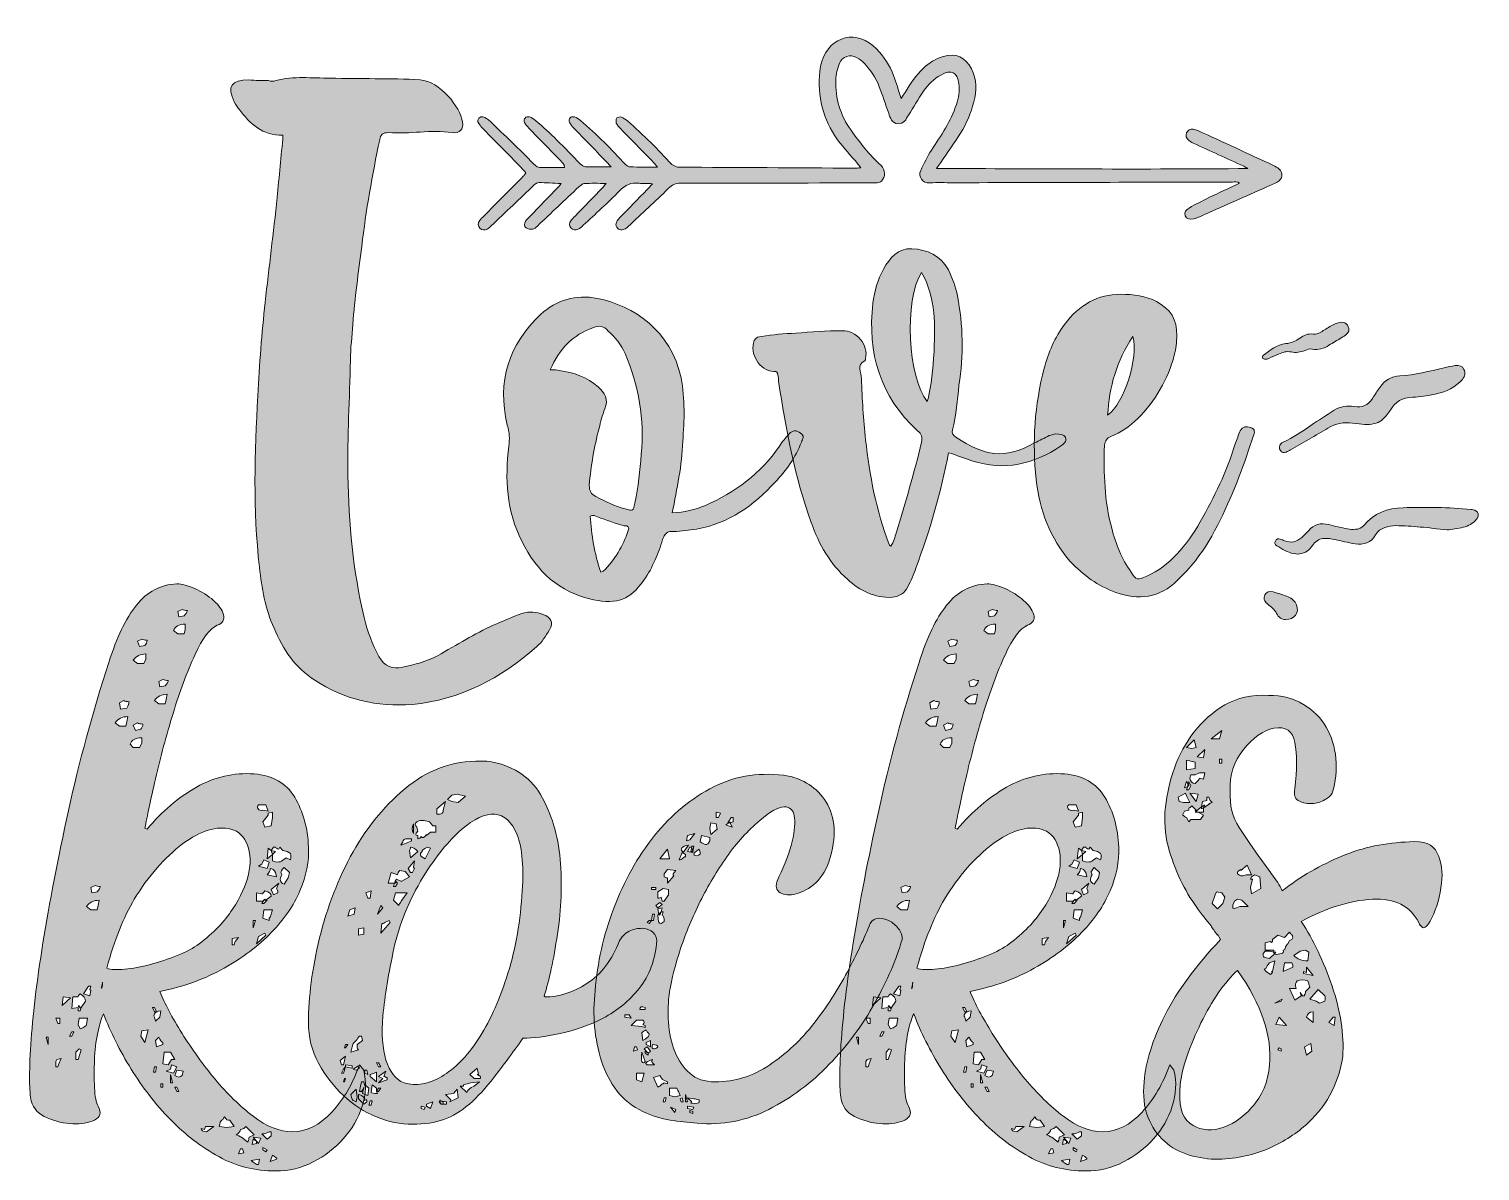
# Model space of a CAD drawing. Header units: inches. Extents: x 154 to 926, y -844 to -236.
import ezdxf

# ---------------------------------------------------------------- set-up
doc = ezdxf.new("R2010")
doc.units = ezdxf.units.IN
doc.header["$MEASUREMENT"] = 0
doc.layers.add('Layer 1', color=7, linetype='Continuous')

# ---------------------------------------------------------------- blocks, each defined once
blk = doc.blocks.new('block 3')
at = {"layer": 'Layer 1', "true_color": 0xffffff}
h = blk.add_hatch(color=7, dxfattribs=at)
h.dxf.hatch_style = 2
edge = h.paths.add_edge_path()
edge.add_spline(control_points=[(266.03, -278.58), (265.16, -277.72), (264.3, -276.42), (263.43, -274.69), (259.54, -266.48), (261.71, -263.02), (271.22, -263.02), (274.68, -263.45), (278.14, -263.45), (281.59, -263.45), (282.89, -263.88), (284.62, -263.88), (285.49, -263.45), (295, -260.86), (304.94, -262.15), (314.46, -262.15), (330.46, -262.58), (346.45, -262.15), (362.45, -263.02), (372.83, -263.88), (383.64, -277.29), (384.94, -285.5), (385.37, -289.39), (383.64, -291.55), (379.32, -291.12), (368.07, -289.39), (356.83, -291.99), (345.59, -291.12), (342.56, -291.12), (341.27, -291.99), (340.83, -295.01), (336.94, -313.6), (333.48, -332.63), (331.32, -351.66), (329.59, -365.49), (327.43, -379.33), (326.56, -393.17), (326.13, -399.65), (325.27, -405.71), (325.27, -412.19), (324.83, -432.51), (323.54, -452.84), (323.97, -473.59), (324.4, -499.1), (326.56, -524.18), (332.62, -549.26), (334.35, -556.61), (336.94, -563.53), (340.4, -570.01), (343.43, -575.2), (347.75, -576.93), (352.94, -575.64), (359.43, -574.34), (365.91, -572.61), (371.53, -569.58), (376.72, -566.56), (381.91, -563.96), (386.67, -560.94), (396.18, -555.32), (406.12, -550.99), (416.5, -547.1), (420.39, -545.8), (424.28, -546.24), (427.74, -547.53), (432.07, -549.26), (433.37, -551.86), (431.2, -555.75), (429.04, -559.21), (427.31, -562.23), (424.28, -564.83), (405.26, -581.69), (383.64, -592.93), (358.13, -595.53), (339.54, -596.82), (321.81, -592.93), (306.24, -582.55), (295.86, -576.07), (289.38, -566.13), (284.62, -554.88), (279.87, -544.5), (278.14, -533.7), (276.84, -522.45), (273.38, -491.75), (274.25, -461.48), (275.97, -431.22), (276.84, -414.36), (278.14, -397.92), (279.87, -381.49), (282.03, -362.9), (284.19, -344.31), (286.35, -325.71), (287.22, -314.47), (288.51, -303.66), (289.38, -292.42), (278.57, -292.85), (271.65, -286.37), (266.03, -278.58)], knot_values=[0, 0, 0, 0, 1, 1, 1, 2, 2, 2, 3, 3, 3, 4, 4, 4, 5, 5, 5, 6, 6, 6, 7, 7, 7, 8, 8, 8, 9, 9, 9, 10, 10, 10, 11, 11, 11, 12, 12, 12, 13, 13, 13, 14, 14, 14, 15, 15, 15, 16, 16, 16, 17, 17, 17, 18, 18, 18, 19, 19, 19, 20, 20, 20, 21, 21, 21, 22, 22, 22, 23, 23, 23, 24, 24, 24, 25, 25, 25, 26, 26, 26, 27, 27, 27, 28, 28, 28, 29, 29, 29, 30, 30, 30, 31, 31, 31, 32, 32, 32, 32], degree=3, periodic=1)
h = blk.add_hatch(color=7, dxfattribs=at)
h.dxf.hatch_style = 2
edge = h.paths.add_edge_path()
edge.add_spline(control_points=[(615.82, -503.86), (620.57, -487.86), (625.33, -472.3), (629.22, -455.86), (629.66, -453.27), (629.22, -451.54), (627.06, -449.81), (607.17, -431.65), (600.25, -408.3), (603.28, -381.92), (604.14, -375.44), (605.87, -369.39), (608.9, -363.76), (612.36, -357.71), (616.68, -352.52), (624.03, -352.95), (632.25, -353.39), (639.17, -356.41), (643.49, -364.2), (645.65, -368.52), (647.38, -373.28), (648.25, -378.03), (651.28, -393.6), (651.71, -409.6), (649.11, -425.6), (648.25, -433.38), (647.82, -441.59), (645.65, -449.38), (645.22, -451.11), (646.09, -452.4), (647.38, -453.27), (662.95, -463.22), (672.89, -465.38), (689.33, -456.3), (691.92, -455), (694.51, -453.7), (697.11, -452.4), (698.41, -451.97), (699.7, -451.54), (700.57, -451.54), (702.73, -451.54), (704.89, -451.54), (705.76, -453.27), (706.62, -455.86), (704.89, -456.73), (703.16, -458.03), (688.89, -467.54), (673.33, -471.43), (656.03, -465.81), (652.14, -464.51), (647.82, -462.78), (643.49, -461.48), (639.6, -482.67), (633.55, -502.99), (626.2, -522.88), (624.9, -526.34), (623.6, -529.8), (621.87, -532.83), (620.14, -536.29), (617.55, -538.02), (613.66, -538.45), (604.14, -538.88), (596.36, -534.99), (589.88, -528.94), (580.36, -520.73), (574.74, -510.35), (570.42, -498.67), (561.77, -474.46), (557.01, -448.95), (553.12, -423.43), (553.12, -422.14), (553.12, -421.27), (552.69, -419.97), (552.69, -418.68), (552.26, -418.25), (550.53, -418.25), (542.75, -417.82), (537.55, -408.73), (540.15, -401.82), (541.01, -400.09), (542.75, -399.65), (544.04, -399.65), (550.09, -398.79), (556.15, -397.92), (562.2, -397.92), (570.42, -397.06), (578.63, -396.62), (586.85, -396.62), (594.63, -396.19), (601.12, -404.41), (599.39, -411.33), (599.39, -411.76), (599.39, -412.19), (598.95, -412.63), (594.2, -414.79), (597.23, -418.68), (597.23, -422.14), (597.66, -432.95), (598.09, -443.76), (599.39, -454.57), (601.55, -473.59), (605.01, -492.18), (611.93, -510.35), (611.93, -510.78), (612.36, -510.78), (612.79, -511.21), (614.52, -509.05), (614.95, -506.45), (615.82, -503.86)], knot_values=[0, 0, 0, 0, 1, 1, 1, 2, 2, 2, 3, 3, 3, 4, 4, 4, 5, 5, 5, 6, 6, 6, 7, 7, 7, 8, 8, 8, 9, 9, 9, 10, 10, 10, 11, 11, 11, 12, 12, 12, 13, 13, 13, 14, 14, 14, 15, 15, 15, 16, 16, 16, 17, 17, 17, 18, 18, 18, 19, 19, 19, 20, 20, 20, 21, 21, 21, 22, 22, 22, 23, 23, 23, 24, 24, 24, 25, 25, 25, 26, 26, 26, 27, 27, 27, 28, 28, 28, 29, 29, 29, 30, 30, 30, 31, 31, 31, 32, 32, 32, 33, 33, 33, 34, 34, 34, 35, 35, 35, 36, 36, 36, 36], degree=3, periodic=1)
edge = h.paths.add_edge_path()
edge.add_spline(control_points=[(632.25, -434.24), (635.28, -424.3), (637.01, -398.36), (635.71, -387.11), (634.84, -379.33), (633.11, -372.41), (629.22, -365.49), (619.71, -380.2), (621.87, -422.14), (632.25, -434.24)], knot_values=[0, 0, 0, 0, 1, 1, 1, 2, 2, 2, 3, 3, 3, 3], degree=3, periodic=1)
h = blk.add_hatch(color=7, dxfattribs=at)
h.dxf.hatch_style = 2
edge = h.paths.add_edge_path()
edge.add_spline(control_points=[(514.21, -489.59), (529.78, -482.67), (543.62, -472.73), (553.56, -458.03), (554.86, -455.43), (557.02, -453.7), (558.75, -451.54), (560.48, -449.38), (562.64, -449.38), (564.81, -451.11), (566.97, -452.4), (566.1, -454.13), (565.24, -455.86), (562.21, -464.08), (557.02, -471), (551.4, -477.05), (539.73, -489.59), (526.75, -499.1), (509.46, -502.13), (505.57, -502.56), (501.24, -503.43), (497.35, -503.43), (493.89, -502.99), (492.6, -504.72), (491.3, -507.75), (490.43, -511.64), (488.7, -515.1), (487.41, -518.56), (485.68, -522.45), (483.95, -525.91), (481.35, -529.37), (474, -539.75), (467.52, -542.34), (454.54, -539.75), (436.38, -535.86), (424.28, -524.61), (416.49, -508.62), (408.28, -492.62), (407.41, -475.32), (409.58, -458.03), (410.01, -454.13), (410.01, -450.68), (408.71, -446.78), (403.09, -423.43), (409.58, -403.98), (426.44, -387.98), (435.09, -380.2), (445.03, -377.17), (456.71, -379.33), (475.73, -383.22), (496.05, -396.62), (501.24, -421.7), (503.41, -432.95), (502.97, -444.19), (502.11, -455.43), (501.68, -468.4), (499.08, -480.51), (496.49, -493.48), (502.97, -493.48), (508.59, -491.75), (514.21, -489.59)], knot_values=[0, 0, 0, 0, 1, 1, 1, 2, 2, 2, 3, 3, 3, 4, 4, 4, 5, 5, 5, 6, 6, 6, 7, 7, 7, 8, 8, 8, 9, 9, 9, 10, 10, 10, 11, 11, 11, 12, 12, 12, 13, 13, 13, 14, 14, 14, 15, 15, 15, 16, 16, 16, 17, 17, 17, 18, 18, 18, 19, 19, 19, 20, 20, 20, 20], degree=3, periodic=1)
edge = h.paths.add_edge_path()
edge.add_spline(control_points=[(436.38, -417.82), (444.17, -418.68), (451.09, -421.27), (457.14, -426.46), (460.6, -429.49), (462.76, -433.38), (460.6, -438.14), (459.3, -441.59), (458.44, -445.05), (457.57, -448.51), (454.98, -458.46), (453.25, -468.4), (452.38, -478.78), (452.38, -481.81), (453.25, -483.54), (455.84, -484.84), (461.03, -487.43), (465.79, -490.02), (471.41, -491.32), (475.73, -492.62), (475.73, -492.62), (476.6, -488.3), (478.76, -479.64), (479.19, -471), (480.06, -462.35), (481.79, -443.76), (478.76, -425.6), (471.41, -408.73), (469.25, -403.98), (466.22, -400.09), (462.33, -396.62), (460.17, -394.03), (457.57, -393.6), (454.54, -394.9), (443.73, -398.79), (436.38, -406.14), (431.63, -417.38), (433.79, -417.38), (435.09, -417.38), (436.38, -417.82)], knot_values=[0, 0, 0, 0, 1, 1, 1, 2, 2, 2, 3, 3, 3, 4, 4, 4, 5, 5, 5, 6, 6, 6, 7, 7, 7, 8, 8, 8, 9, 9, 9, 10, 10, 10, 11, 11, 11, 12, 12, 12, 13, 13, 13, 13], degree=3, periodic=1)
edge = h.paths.add_edge_path()
edge.add_spline(control_points=[(459.73, -524.61), (466.22, -518.56), (470.11, -511.21), (473.14, -502.99), (474, -500.83), (472.7, -500.4), (470.98, -500.4), (466.22, -499.1), (461.46, -497.37), (456.71, -495.65), (455.41, -495.21), (454.54, -494.35), (452.82, -495.21), (453.68, -505.16), (454.98, -515.1), (458.44, -525.05), (459.3, -524.61), (459.73, -524.61), (459.73, -524.61)], knot_values=[0, 0, 0, 0, 1, 1, 1, 2, 2, 2, 3, 3, 3, 4, 4, 4, 5, 5, 5, 6, 6, 6, 6], degree=3, periodic=1)
h = blk.add_hatch(color=7, dxfattribs=at)
h.dxf.hatch_style = 2
edge = h.paths.add_edge_path()
edge.add_spline(control_points=[(754.17, -381.06), (761.52, -384.95), (765.42, -390.57), (764.98, -399.22), (764.98, -402.68), (764.55, -406.14), (763.69, -409.6), (760.23, -422.57), (753.74, -433.81), (744.23, -443.33), (739.91, -447.65), (735.15, -450.68), (729.96, -452.84), (727.8, -453.7), (726.93, -455), (726.5, -457.59), (726.07, -472.3), (726.5, -487.43), (730.39, -501.7), (732.55, -509.91), (735.58, -518.13), (740.77, -525.05), (743.37, -529.37), (744.23, -529.37), (748.99, -527.21), (755.04, -524.61), (760.66, -520.29), (764.98, -515.53), (769.74, -510.35), (774.06, -504.72), (777.52, -498.24), (784.88, -485.27), (791.79, -471.43), (796.11, -456.73), (796.98, -454.57), (797.85, -451.97), (798.71, -449.81), (800.01, -447.65), (802.17, -447.22), (804.33, -448.08), (806.93, -448.95), (806.49, -450.68), (805.63, -452.84), (803.47, -459.76), (800.87, -467.1), (798.28, -474.02), (791.79, -490.02), (785.31, -505.59), (774.93, -518.99), (771.9, -522.88), (768.88, -525.91), (765.42, -529.37), (755.9, -538.88), (744.66, -540.18), (732.55, -535.86), (723.04, -532.4), (715.26, -526.78), (708.34, -519.43), (697.53, -506.89), (691.91, -492.18), (690.18, -475.76), (688.02, -455.86), (689.32, -435.97), (694.5, -416.51), (696.66, -408.3), (700.12, -400.09), (705.31, -393.17), (713.1, -382.79), (723.04, -377.17), (735.15, -377.17), (742.07, -377.17), (748.55, -378.03), (754.17, -381.06)], knot_values=[0, 0, 0, 0, 1, 1, 1, 2, 2, 2, 3, 3, 3, 4, 4, 4, 5, 5, 5, 6, 6, 6, 7, 7, 7, 8, 8, 8, 9, 9, 9, 10, 10, 10, 11, 11, 11, 12, 12, 12, 13, 13, 13, 14, 14, 14, 15, 15, 15, 16, 16, 16, 17, 17, 17, 18, 18, 18, 19, 19, 19, 20, 20, 20, 21, 21, 21, 22, 22, 22, 23, 23, 23, 24, 24, 24, 24], degree=3, periodic=1)
edge = h.paths.add_edge_path()
edge.add_spline(control_points=[(741.63, -399.65), (732.99, -412.63), (729.09, -426.46), (728.23, -441.59), (737.31, -434.68), (744.66, -411.33), (741.63, -399.65)], knot_values=[0, 0, 0, 0, 1, 1, 1, 2, 2, 2, 2], degree=3, periodic=1)
at = {"layer": 'Layer 1', "lineweight": 0}
for points, knots in [([(266.03, -278.58), (265.16, -277.72), (264.3, -276.42), (263.43, -274.69), (259.54, -266.48), (261.71, -263.02), (271.22, -263.02), (274.68, -263.45), (278.14, -263.45), (281.59, -263.45), (282.89, -263.88), (284.62, -263.88), (285.49, -263.45), (295, -260.86), (304.94, -262.15), (314.46, -262.15), (330.46, -262.58), (346.45, -262.15), (362.45, -263.02), (372.83, -263.88), (383.64, -277.29), (384.94, -285.5), (385.37, -289.39), (383.64, -291.55), (379.32, -291.12), (368.07, -289.39), (356.83, -291.99), (345.59, -291.12), (342.56, -291.12), (341.27, -291.99), (340.83, -295.01), (336.94, -313.6), (333.48, -332.63), (331.32, -351.66), (329.59, -365.49), (327.43, -379.33), (326.56, -393.17), (326.13, -399.65), (325.27, -405.71), (325.27, -412.19), (324.83, -432.51), (323.54, -452.84), (323.97, -473.59), (324.4, -499.1), (326.56, -524.18), (332.62, -549.26), (334.35, -556.61), (336.94, -563.53), (340.4, -570.01), (343.43, -575.2), (347.75, -576.93), (352.94, -575.64), (359.43, -574.34), (365.91, -572.61), (371.53, -569.58), (376.72, -566.56), (381.91, -563.96), (386.67, -560.94), (396.18, -555.32), (406.12, -550.99), (416.5, -547.1), (420.39, -545.8), (424.28, -546.24), (427.74, -547.53), (432.07, -549.26), (433.37, -551.86), (431.2, -555.75), (429.04, -559.21), (427.31, -562.23), (424.28, -564.83), (405.26, -581.69), (383.64, -592.93), (358.13, -595.53), (339.54, -596.82), (321.81, -592.93), (306.24, -582.55), (295.86, -576.07), (289.38, -566.13), (284.62, -554.88), (279.87, -544.5), (278.14, -533.7), (276.84, -522.45), (273.38, -491.75), (274.25, -461.48), (275.97, -431.22), (276.84, -414.36), (278.14, -397.92), (279.87, -381.49), (282.03, -362.9), (284.19, -344.31), (286.35, -325.71), (287.22, -314.47), (288.51, -303.66), (289.38, -292.42), (278.57, -292.85), (271.65, -286.37), (266.03, -278.58)], [0, 0, 0, 0, 1, 1, 1, 2, 2, 2, 3, 3, 3, 4, 4, 4, 5, 5, 5, 6, 6, 6, 7, 7, 7, 8, 8, 8, 9, 9, 9, 10, 10, 10, 11, 11, 11, 12, 12, 12, 13, 13, 13, 14, 14, 14, 15, 15, 15, 16, 16, 16, 17, 17, 17, 18, 18, 18, 19, 19, 19, 20, 20, 20, 21, 21, 21, 22, 22, 22, 23, 23, 23, 24, 24, 24, 25, 25, 25, 26, 26, 26, 27, 27, 27, 28, 28, 28, 29, 29, 29, 30, 30, 30, 31, 31, 31, 32, 32, 32, 32]), ([(615.82, -503.86), (620.57, -487.86), (625.33, -472.3), (629.22, -455.86), (629.66, -453.27), (629.22, -451.54), (627.06, -449.81), (607.17, -431.65), (600.25, -408.3), (603.28, -381.92), (604.14, -375.44), (605.87, -369.39), (608.9, -363.76), (612.36, -357.71), (616.68, -352.52), (624.03, -352.95), (632.25, -353.39), (639.17, -356.41), (643.49, -364.2), (645.65, -368.52), (647.38, -373.28), (648.25, -378.03), (651.28, -393.6), (651.71, -409.6), (649.11, -425.6), (648.25, -433.38), (647.82, -441.59), (645.65, -449.38), (645.22, -451.11), (646.09, -452.4), (647.38, -453.27), (662.95, -463.22), (672.89, -465.38), (689.33, -456.3), (691.92, -455), (694.51, -453.7), (697.11, -452.4), (698.41, -451.97), (699.7, -451.54), (700.57, -451.54), (702.73, -451.54), (704.89, -451.54), (705.76, -453.27), (706.62, -455.86), (704.89, -456.73), (703.16, -458.03), (688.89, -467.54), (673.33, -471.43), (656.03, -465.81), (652.14, -464.51), (647.82, -462.78), (643.49, -461.48), (639.6, -482.67), (633.55, -502.99), (626.2, -522.88), (624.9, -526.34), (623.6, -529.8), (621.87, -532.83), (620.14, -536.29), (617.55, -538.02), (613.66, -538.45), (604.14, -538.88), (596.36, -534.99), (589.88, -528.94), (580.36, -520.73), (574.74, -510.35), (570.42, -498.67), (561.77, -474.46), (557.01, -448.95), (553.12, -423.43), (553.12, -422.14), (553.12, -421.27), (552.69, -419.97), (552.69, -418.68), (552.26, -418.25), (550.53, -418.25), (542.75, -417.82), (537.55, -408.73), (540.15, -401.82), (541.01, -400.09), (542.75, -399.65), (544.04, -399.65), (550.09, -398.79), (556.15, -397.92), (562.2, -397.92), (570.42, -397.06), (578.63, -396.62), (586.85, -396.62), (594.63, -396.19), (601.12, -404.41), (599.39, -411.33), (599.39, -411.76), (599.39, -412.19), (598.95, -412.63), (594.2, -414.79), (597.23, -418.68), (597.23, -422.14), (597.66, -432.95), (598.09, -443.76), (599.39, -454.57), (601.55, -473.59), (605.01, -492.18), (611.93, -510.35), (611.93, -510.78), (612.36, -510.78), (612.79, -511.21), (614.52, -509.05), (614.95, -506.45), (615.82, -503.86)], [0, 0, 0, 0, 1, 1, 1, 2, 2, 2, 3, 3, 3, 4, 4, 4, 5, 5, 5, 6, 6, 6, 7, 7, 7, 8, 8, 8, 9, 9, 9, 10, 10, 10, 11, 11, 11, 12, 12, 12, 13, 13, 13, 14, 14, 14, 15, 15, 15, 16, 16, 16, 17, 17, 17, 18, 18, 18, 19, 19, 19, 20, 20, 20, 21, 21, 21, 22, 22, 22, 23, 23, 23, 24, 24, 24, 25, 25, 25, 26, 26, 26, 27, 27, 27, 28, 28, 28, 29, 29, 29, 30, 30, 30, 31, 31, 31, 32, 32, 32, 33, 33, 33, 34, 34, 34, 35, 35, 35, 36, 36, 36, 36]), ([(632.25, -434.24), (635.28, -424.3), (637.01, -398.36), (635.71, -387.11), (634.84, -379.33), (633.11, -372.41), (629.22, -365.49), (619.71, -380.2), (621.87, -422.14), (632.25, -434.24)], [0, 0, 0, 0, 1, 1, 1, 2, 2, 2, 3, 3, 3, 3]), ([(514.21, -489.59), (529.78, -482.67), (543.62, -472.73), (553.56, -458.03), (554.86, -455.43), (557.02, -453.7), (558.75, -451.54), (560.48, -449.38), (562.64, -449.38), (564.81, -451.11), (566.97, -452.4), (566.1, -454.13), (565.24, -455.86), (562.21, -464.08), (557.02, -471), (551.4, -477.05), (539.73, -489.59), (526.75, -499.1), (509.46, -502.13), (505.57, -502.56), (501.24, -503.43), (497.35, -503.43), (493.89, -502.99), (492.6, -504.72), (491.3, -507.75), (490.43, -511.64), (488.7, -515.1), (487.41, -518.56), (485.68, -522.45), (483.95, -525.91), (481.35, -529.37), (474, -539.75), (467.52, -542.34), (454.54, -539.75), (436.38, -535.86), (424.28, -524.61), (416.49, -508.62), (408.28, -492.62), (407.41, -475.32), (409.58, -458.03), (410.01, -454.13), (410.01, -450.68), (408.71, -446.78), (403.09, -423.43), (409.58, -403.98), (426.44, -387.98), (435.09, -380.2), (445.03, -377.17), (456.71, -379.33), (475.73, -383.22), (496.05, -396.62), (501.24, -421.7), (503.41, -432.95), (502.97, -444.19), (502.11, -455.43), (501.68, -468.4), (499.08, -480.51), (496.49, -493.48), (502.97, -493.48), (508.59, -491.75), (514.21, -489.59)], [0, 0, 0, 0, 1, 1, 1, 2, 2, 2, 3, 3, 3, 4, 4, 4, 5, 5, 5, 6, 6, 6, 7, 7, 7, 8, 8, 8, 9, 9, 9, 10, 10, 10, 11, 11, 11, 12, 12, 12, 13, 13, 13, 14, 14, 14, 15, 15, 15, 16, 16, 16, 17, 17, 17, 18, 18, 18, 19, 19, 19, 20, 20, 20, 20]), ([(754.17, -381.06), (761.52, -384.95), (765.42, -390.57), (764.98, -399.22), (764.98, -402.68), (764.55, -406.14), (763.69, -409.6), (760.23, -422.57), (753.74, -433.81), (744.23, -443.33), (739.91, -447.65), (735.15, -450.68), (729.96, -452.84), (727.8, -453.7), (726.93, -455), (726.5, -457.59), (726.07, -472.3), (726.5, -487.43), (730.39, -501.7), (732.55, -509.91), (735.58, -518.13), (740.77, -525.05), (743.37, -529.37), (744.23, -529.37), (748.99, -527.21), (755.04, -524.61), (760.66, -520.29), (764.98, -515.53), (769.74, -510.35), (774.06, -504.72), (777.52, -498.24), (784.88, -485.27), (791.79, -471.43), (796.11, -456.73), (796.98, -454.57), (797.85, -451.97), (798.71, -449.81), (800.01, -447.65), (802.17, -447.22), (804.33, -448.08), (806.93, -448.95), (806.49, -450.68), (805.63, -452.84), (803.47, -459.76), (800.87, -467.1), (798.28, -474.02), (791.79, -490.02), (785.31, -505.59), (774.93, -518.99), (771.9, -522.88), (768.88, -525.91), (765.42, -529.37), (755.9, -538.88), (744.66, -540.18), (732.55, -535.86), (723.04, -532.4), (715.26, -526.78), (708.34, -519.43), (697.53, -506.89), (691.91, -492.18), (690.18, -475.76), (688.02, -455.86), (689.32, -435.97), (694.5, -416.51), (696.66, -408.3), (700.12, -400.09), (705.31, -393.17), (713.1, -382.79), (723.04, -377.17), (735.15, -377.17), (742.07, -377.17), (748.55, -378.03), (754.17, -381.06)], [0, 0, 0, 0, 1, 1, 1, 2, 2, 2, 3, 3, 3, 4, 4, 4, 5, 5, 5, 6, 6, 6, 7, 7, 7, 8, 8, 8, 9, 9, 9, 10, 10, 10, 11, 11, 11, 12, 12, 12, 13, 13, 13, 14, 14, 14, 15, 15, 15, 16, 16, 16, 17, 17, 17, 18, 18, 18, 19, 19, 19, 20, 20, 20, 21, 21, 21, 22, 22, 22, 23, 23, 23, 24, 24, 24, 24]), ([(436.38, -417.82), (444.17, -418.68), (451.09, -421.27), (457.14, -426.46), (460.6, -429.49), (462.76, -433.38), (460.6, -438.14), (459.3, -441.59), (458.44, -445.05), (457.57, -448.51), (454.98, -458.46), (453.25, -468.4), (452.38, -478.78), (452.38, -481.81), (453.25, -483.54), (455.84, -484.84), (461.03, -487.43), (465.79, -490.02), (471.41, -491.32), (475.73, -492.62), (475.73, -492.62), (476.6, -488.3), (478.76, -479.64), (479.19, -471), (480.06, -462.35), (481.79, -443.76), (478.76, -425.6), (471.41, -408.73), (469.25, -403.98), (466.22, -400.09), (462.33, -396.62), (460.17, -394.03), (457.57, -393.6), (454.54, -394.9), (443.73, -398.79), (436.38, -406.14), (431.63, -417.38), (433.79, -417.38), (435.09, -417.38), (436.38, -417.82)], [0, 0, 0, 0, 1, 1, 1, 2, 2, 2, 3, 3, 3, 4, 4, 4, 5, 5, 5, 6, 6, 6, 7, 7, 7, 8, 8, 8, 9, 9, 9, 10, 10, 10, 11, 11, 11, 12, 12, 12, 13, 13, 13, 13]), ([(741.63, -399.65), (732.99, -412.63), (729.09, -426.46), (728.23, -441.59), (737.31, -434.68), (744.66, -411.33), (741.63, -399.65)], [0, 0, 0, 0, 1, 1, 1, 2, 2, 2, 2]), ([(459.73, -524.61), (466.22, -518.56), (470.11, -511.21), (473.14, -502.99), (474, -500.83), (472.7, -500.4), (470.98, -500.4), (466.22, -499.1), (461.46, -497.37), (456.71, -495.65), (455.41, -495.21), (454.54, -494.35), (452.82, -495.21), (453.68, -505.16), (454.98, -515.1), (458.44, -525.05), (459.3, -524.61), (459.73, -524.61), (459.73, -524.61)], [0, 0, 0, 0, 1, 1, 1, 2, 2, 2, 3, 3, 3, 4, 4, 4, 5, 5, 5, 6, 6, 6, 6])]:
    blk.add_open_spline(points, degree=3, knots=knots, dxfattribs=at)
blk = doc.blocks.new('block 4')
at = {"layer": 'Layer 1', "true_color": 0xffffff}
h = blk.add_hatch(color=7, dxfattribs=at)
h.dxf.hatch_style = 2
edge = h.paths.add_edge_path()
edge.add_spline(control_points=[(274.12, -632.47), (283.91, -633.23), (291.07, -637.37), (295.59, -644.9), (300.11, -652.45), (302.56, -661.29), (302.94, -671.46), (303.31, -679.01), (301.81, -686.72), (298.42, -694.63), (295.02, -702.54), (289.94, -709.99), (283.16, -716.96), (276.38, -723.93), (267.99, -730.24), (258.01, -735.89), (248.02, -741.54), (236.62, -745.69), (223.82, -748.32), (226.45, -754.73), (230.41, -762.17), (235.69, -770.64), (240.96, -779.12), (246.8, -787.22), (253.21, -794.94), (259.61, -802.67), (266.39, -809.27), (273.55, -814.72), (280.7, -820.19), (287.68, -822.92), (294.46, -822.92), (301.99, -822.92), (308.96, -819.44), (315.37, -812.46), (321.77, -805.5), (326.67, -797.11), (330.06, -787.31), (330.06, -787.31), (332.32, -790.14), (332.32, -790.14), (333.82, -796.55), (333.54, -802.95), (331.47, -809.35), (329.4, -815.76), (326.11, -821.5), (321.59, -826.59), (317.06, -831.67), (311.7, -835.82), (305.48, -839.02), (299.26, -842.22), (292.57, -843.82), (285.42, -843.82), (274.49, -843.82), (264.41, -841.28), (255.18, -836.19), (245.95, -831.11), (237.38, -824.52), (229.47, -816.42), (221.56, -808.32), (214.58, -799.38), (208.56, -789.57), (202.53, -779.78), (197.63, -769.99), (193.87, -760.19), (192.74, -762.45), (191.7, -765.84), (190.76, -770.36), (189.82, -774.88), (189.25, -779.69), (189.07, -784.77), (188.87, -789.86), (188.87, -794.76), (189.07, -799.46), (189.25, -804.18), (189.91, -807.47), (191.04, -809.35), (192.92, -812.74), (192.26, -815.2), (189.07, -816.7), (185.86, -818.21), (182, -818.87), (177.48, -818.68), (172.96, -818.49), (168.44, -817.46), (163.92, -815.57), (159.4, -813.69), (156.57, -810.68), (155.44, -806.53), (154.31, -801.64), (154.22, -791.65), (155.16, -776.58), (156.1, -761.51), (158.27, -743.43), (161.66, -722.33), (165.05, -701.23), (169.57, -677.78), (175.22, -651.97), (180.87, -626.17), (188.02, -599.89), (196.7, -573.13), (200.84, -559.95), (205.74, -549.78), (211.39, -542.62), (217.04, -535.47), (224.19, -531.7), (232.86, -531.32), (235.49, -531.32), (238.7, -532.16), (242.47, -533.86), (246.23, -535.56), (249.53, -537.63), (252.36, -540.08), (255.18, -542.53), (256.97, -545.07), (257.73, -547.7), (258.48, -550.35), (257.35, -552.23), (254.34, -553.36), (250.57, -554.87), (246.61, -560.14), (242.47, -569.18), (238.32, -578.22), (234.46, -588.59), (230.88, -600.26), (227.3, -611.94), (224.19, -623.53), (221.56, -635.02), (218.92, -646.51), (217.04, -655.27), (215.91, -661.29), (215.91, -661.29), (217.04, -661.86), (217.04, -661.86), (224.95, -652.45), (233.71, -645), (243.32, -639.53), (252.92, -634.08), (263.18, -631.72), (274.12, -632.47)], knot_values=[0, 0, 0, 0, 1, 1, 1, 2, 2, 2, 3, 3, 3, 4, 4, 4, 5, 5, 5, 6, 6, 6, 7, 7, 7, 8, 8, 8, 9, 9, 9, 10, 10, 10, 11, 11, 11, 12, 12, 12, 13, 13, 13, 14, 14, 14, 15, 15, 15, 16, 16, 16, 17, 17, 17, 18, 18, 18, 19, 19, 19, 20, 20, 20, 21, 21, 21, 22, 22, 22, 23, 23, 23, 24, 24, 24, 25, 25, 25, 26, 26, 26, 27, 27, 27, 28, 28, 28, 29, 29, 29, 30, 30, 30, 31, 31, 31, 32, 32, 32, 33, 33, 33, 34, 34, 34, 35, 35, 35, 36, 36, 36, 37, 37, 37, 38, 38, 38, 39, 39, 39, 40, 40, 40, 41, 41, 41, 42, 42, 42, 43, 43, 43, 44, 44, 44, 45, 45, 45, 46, 46, 46, 46], degree=3, periodic=1)
h.paths.add_polyline_path([(164.48, -776.58), (164.48, -772.62), (163.35, -772.62)])
h.paths.add_polyline_path([(168.44, -762.45), (169.57, -765.27), (170.7, -765.27), (170.7, -762.45)])
h.paths.add_polyline_path([(169, -784.49), (168.44, -785.62), (168.44, -788.44), (169.57, -788.44), (170.13, -786.75), (171.26, -783.92)])
h.paths.add_polyline_path([(172.39, -751.15), (171.83, -755.67), (176.35, -751.71)])
h.paths.add_polyline_path([(175.79, -772.06), (176.92, -772.06), (178.05, -769.8), (176.92, -769.8)])
edge = h.paths.add_edge_path()
edge.add_spline(control_points=[(184.26, -753.41), (184.26, -751.91), (183.32, -750.58), (181.44, -749.45), (180.68, -750.21), (180.31, -750.77), (180.31, -751.15), (180.31, -751.15), (177.48, -751.15), (177.48, -751.15), (177.48, -751.15), (176.92, -757.36), (176.92, -757.36), (176.92, -757.36), (180.31, -756.8), (180.31, -756.8), (180.31, -756.8), (180.31, -758.49), (180.31, -758.49), (180.31, -758.49), (181.44, -758.49), (181.44, -758.49), (181.44, -758.49), (182, -756.8), (182, -756.8), (182, -756.8), (184.26, -753.41), (184.26, -753.41)], knot_values=[0, 0, 0, 0, 1, 1, 1, 2, 2, 2, 3, 3, 3, 4, 4, 4, 5, 5, 5, 6, 6, 6, 7, 7, 7, 8, 8, 8, 9, 9, 9, 9], degree=3, periodic=1)
h.paths.add_polyline_path([(179.18, -784.49), (180.31, -784.49), (182, -779.4), (180.87, -778.84), (179.18, -780.53)])
h.paths.add_polyline_path([(180.87, -755.67), (180.87, -756.23), (180.31, -756.23)])
edge = h.paths.add_edge_path()
edge.add_spline(control_points=[(180.87, -762.45), (180.87, -762.45), (180.31, -765.84), (180.31, -765.84), (180.31, -765.84), (181.44, -768.1), (181.44, -768.1), (183.7, -767.35), (184.83, -766.6), (184.83, -765.84), (184.83, -765.84), (185.39, -762.45), (185.39, -762.45), (185.39, -762.45), (180.87, -762.45), (180.87, -762.45)], knot_values=[0, 0, 0, 0, 1, 1, 1, 2, 2, 2, 3, 3, 3, 4, 4, 4, 5, 5, 5, 5], degree=3, periodic=1)
h.paths.add_polyline_path([(181.44, -757.36), (182, -756.8), (180.87, -756.23)])
h.paths.add_polyline_path([(186.52, -747.19), (187.09, -745.5), (185.96, -745.5), (183.13, -749.45), (186.52, -750.58), (187.09, -747.76)])
edge = h.paths.add_edge_path()
edge.add_spline(control_points=[(191.04, -702.54), (191.04, -702.54), (191.61, -699.72), (191.61, -699.72), (188.59, -699.72), (186.33, -700.85), (184.83, -703.11), (184.83, -703.11), (187.09, -704.81), (187.09, -704.81), (187.09, -704.81), (190.48, -704.81), (190.48, -704.81), (190.48, -704.81), (191.04, -702.54), (191.04, -702.54)], knot_values=[0, 0, 0, 0, 1, 1, 1, 2, 2, 2, 3, 3, 3, 4, 4, 4, 5, 5, 5, 5], degree=3, periodic=1)
edge = h.paths.add_edge_path()
edge.add_spline(control_points=[(190.48, -695.2), (191.61, -694.07), (192.17, -693.13), (192.17, -692.37), (191.04, -692.37), (190.1, -692.19), (189.35, -691.81), (189.35, -691.81), (187.09, -692.94), (187.09, -692.94), (187.09, -692.94), (187.65, -695.77), (187.65, -695.77), (187.65, -695.77), (190.48, -695.2), (190.48, -695.2)], knot_values=[0, 0, 0, 0, 1, 1, 1, 2, 2, 2, 3, 3, 3, 4, 4, 4, 5, 5, 5, 5], degree=3, periodic=1)
edge = h.paths.add_edge_path()
edge.add_spline(control_points=[(192.74, -746.62), (193.11, -746.62), (193.3, -745.5), (193.3, -743.24), (193.3, -744), (193.21, -744.65), (193.02, -745.21), (192.83, -745.78), (192.74, -746.26), (192.74, -746.62)], knot_values=[0, 0, 0, 0, 1, 1, 1, 2, 2, 2, 3, 3, 3, 3], degree=3, periodic=1)
edge = h.paths.add_edge_path()
edge.add_spline(control_points=[(244.73, -722.89), (252.26, -717.24), (258.2, -711.12), (262.53, -704.52), (266.86, -697.94), (269.68, -691.72), (271.01, -685.88), (272.32, -680.04), (272.14, -674.86), (270.44, -670.33), (268.75, -665.81), (265.82, -662.99), (261.68, -661.86), (254.14, -659.98), (245.58, -662.62), (235.97, -669.77), (226.36, -676.93), (217.79, -686.72), (210.26, -699.16), (204.61, -708.58), (199.71, -720.82), (195.57, -735.89), (197.83, -736.65), (201.02, -736.83), (205.17, -736.45), (209.31, -736.08), (213.83, -735.23), (218.73, -733.91), (223.63, -732.59), (228.43, -731), (233.14, -729.11), (237.85, -727.23), (241.71, -725.15), (244.73, -722.89)], knot_values=[0, 0, 0, 0, 1, 1, 1, 2, 2, 2, 3, 3, 3, 4, 4, 4, 5, 5, 5, 6, 6, 6, 7, 7, 7, 8, 8, 8, 9, 9, 9, 10, 10, 10, 11, 11, 11, 11], degree=3, periodic=1)
edge = h.paths.add_edge_path()
edge.add_spline(control_points=[(206.3, -604.78), (206.3, -604.78), (206.87, -601.96), (206.87, -601.96), (203.85, -601.96), (201.59, -603.09), (200.08, -605.35), (200.08, -605.35), (202.35, -607.04), (202.35, -607.04), (202.35, -607.04), (205.74, -607.04), (205.74, -607.04), (205.74, -607.04), (206.3, -604.78), (206.3, -604.78)], knot_values=[0, 0, 0, 0, 1, 1, 1, 2, 2, 2, 3, 3, 3, 4, 4, 4, 5, 5, 5, 5], degree=3, periodic=1)
edge = h.paths.add_edge_path()
edge.add_spline(control_points=[(206.3, -597.43), (207.05, -595.93), (207.43, -594.8), (207.43, -594.04), (206.3, -594.04), (205.36, -593.86), (204.61, -593.48), (204.61, -593.48), (202.35, -594.61), (202.35, -594.61), (202.35, -594.61), (202.91, -598), (202.91, -598), (202.91, -598), (206.3, -597.43), (206.3, -597.43)], knot_values=[0, 0, 0, 0, 1, 1, 1, 2, 2, 2, 3, 3, 3, 4, 4, 4, 5, 5, 5, 5], degree=3, periodic=1)
edge = h.paths.add_edge_path()
edge.add_spline(control_points=[(214.21, -616.08), (214.21, -616.08), (214.21, -613.26), (214.21, -613.26), (210.82, -613.26), (208.75, -614.39), (208, -616.65), (208, -616.65), (209.69, -618.34), (209.69, -618.34), (209.69, -618.34), (213.08, -618.34), (213.08, -618.34), (213.08, -618.34), (214.21, -616.08), (214.21, -616.08)], knot_values=[0, 0, 0, 0, 1, 1, 1, 2, 2, 2, 3, 3, 3, 4, 4, 4, 5, 5, 5, 5], degree=3, periodic=1)
edge = h.paths.add_edge_path()
edge.add_spline(control_points=[(216.47, -571.44), (216.47, -571.44), (216.47, -568.61), (216.47, -568.61), (213.45, -568.61), (211.19, -569.75), (209.69, -572.01), (209.69, -572.01), (211.95, -573.7), (211.95, -573.7), (211.95, -573.7), (215.34, -573.7), (215.34, -573.7), (215.34, -573.7), (216.47, -571.44), (216.47, -571.44)], knot_values=[0, 0, 0, 0, 1, 1, 1, 2, 2, 2, 3, 3, 3, 4, 4, 4, 5, 5, 5, 5], degree=3, periodic=1)
edge = h.paths.add_edge_path()
edge.add_spline(control_points=[(213.65, -608.74), (214.4, -607.99), (214.78, -607.04), (214.78, -605.91), (213.65, -605.91), (212.7, -605.73), (211.95, -605.35), (211.95, -605.35), (209.69, -606.48), (209.69, -606.48), (209.69, -606.48), (210.82, -609.3), (210.82, -609.3), (210.82, -609.3), (213.65, -608.74), (213.65, -608.74)], knot_values=[0, 0, 0, 0, 1, 1, 1, 2, 2, 2, 3, 3, 3, 4, 4, 4, 5, 5, 5, 5], degree=3, periodic=1)
edge = h.paths.add_edge_path()
edge.add_spline(control_points=[(215.91, -564.09), (216.66, -563.34), (217.04, -562.4), (217.04, -561.27), (215.91, -561.27), (214.96, -561.08), (214.21, -560.7), (214.21, -560.7), (211.95, -561.83), (211.95, -561.83), (211.95, -561.83), (213.08, -564.66), (213.08, -564.66), (213.08, -564.66), (215.91, -564.09), (215.91, -564.09)], knot_values=[0, 0, 0, 0, 1, 1, 1, 2, 2, 2, 3, 3, 3, 4, 4, 4, 5, 5, 5, 5], degree=3, periodic=1)
h.paths.add_polyline_path([(214.21, -769.23), (213.65, -772.06), (215.91, -775.45), (217.6, -768.66)])
h.paths.add_polyline_path([(220.99, -756.8), (219.86, -756.8), (220.99, -759.06), (222.12, -759.06)])
h.paths.add_polyline_path([(220.43, -791.27), (221.56, -791.27), (222.12, -788.44), (220.99, -788.44)])
edge = h.paths.add_edge_path()
edge.add_spline(control_points=[(221.56, -764.15), (221.56, -764.15), (223.82, -761.88), (223.82, -761.88), (223.82, -761.88), (224.39, -758.49), (224.39, -758.49), (222.5, -758.87), (221.37, -759.44), (220.99, -760.19), (220.61, -760.95), (220.61, -761.51), (220.99, -761.88), (220.99, -761.88), (221.56, -764.15), (221.56, -764.15)], knot_values=[0, 0, 0, 0, 1, 1, 1, 2, 2, 2, 3, 3, 3, 4, 4, 4, 5, 5, 5, 5], degree=3, periodic=1)
edge = h.paths.add_edge_path()
edge.add_spline(control_points=[(227.21, -592.91), (227.21, -592.91), (227.78, -590.09), (227.78, -590.09), (224.76, -590.09), (222.5, -591.22), (220.99, -593.48), (220.99, -593.48), (223.26, -595.17), (223.26, -595.17), (223.26, -595.17), (226.65, -595.17), (226.65, -595.17), (226.65, -595.17), (227.21, -592.91), (227.21, -592.91)], knot_values=[0, 0, 0, 0, 1, 1, 1, 2, 2, 2, 3, 3, 3, 4, 4, 4, 5, 5, 5, 5], degree=3, periodic=1)
edge = h.paths.add_edge_path()
edge.add_spline(control_points=[(221.56, -774.32), (221.56, -774.32), (222.12, -777.71), (222.12, -777.71), (222.12, -777.71), (225.52, -776.58), (225.52, -776.58), (225.52, -776.58), (225.52, -775.45), (225.52, -775.45), (224.76, -775.08), (224.01, -774.13), (223.26, -772.62), (223.26, -772.62), (221.56, -774.32), (221.56, -774.32)], knot_values=[0, 0, 0, 0, 1, 1, 1, 2, 2, 2, 3, 3, 3, 4, 4, 4, 5, 5, 5, 5], degree=3, periodic=1)
edge = h.paths.add_edge_path()
edge.add_spline(control_points=[(226.65, -585.57), (227.78, -584.44), (228.34, -583.5), (228.34, -582.74), (227.21, -582.74), (226.27, -582.56), (225.52, -582.18), (225.52, -582.18), (223.26, -583.31), (223.26, -583.31), (223.26, -583.31), (223.82, -586.13), (223.82, -586.13), (223.82, -586.13), (226.65, -585.57), (226.65, -585.57)], knot_values=[0, 0, 0, 0, 1, 1, 1, 2, 2, 2, 3, 3, 3, 4, 4, 4, 5, 5, 5, 5], degree=3, periodic=1)
h.paths.add_polyline_path([(225.52, -797.49), (224.39, -797.49), (224.39, -799.18), (225.52, -799.18)])
h.paths.add_polyline_path([(231.73, -784.49), (229.47, -780.53), (226.08, -780.53), (225.52, -786.75), (228.34, -787.31), (230.04, -784.49)])
h.paths.add_polyline_path([(229.47, -789.57), (227.21, -790.7), (231.17, -791.83), (232.86, -788.44), (230.04, -787.31)])
h.paths.add_polyline_path([(229.47, -792.4), (229.47, -796.92), (230.6, -796.92)])
edge = h.paths.add_edge_path()
edge.add_spline(control_points=[(237.38, -555.62), (237.38, -555.62), (237.38, -552.79), (237.38, -552.79), (233.99, -552.79), (231.92, -553.92), (231.17, -556.18), (231.17, -556.18), (233.43, -557.88), (233.43, -557.88), (233.43, -557.88), (236.82, -557.88), (236.82, -557.88), (236.82, -557.88), (237.38, -555.62), (237.38, -555.62)], knot_values=[0, 0, 0, 0, 1, 1, 1, 2, 2, 2, 3, 3, 3, 4, 4, 4, 5, 5, 5, 5], degree=3, periodic=1)
edge = h.paths.add_edge_path()
edge.add_spline(control_points=[(236.25, -790.7), (236.25, -790.7), (232.86, -790.14), (232.86, -790.14), (232.86, -790.14), (231.73, -792.97), (231.73, -792.97), (233.23, -794.09), (234.56, -794.09), (235.69, -792.97), (235.69, -792.97), (236.25, -790.7), (236.25, -790.7)], knot_values=[0, 0, 0, 0, 1, 1, 1, 2, 2, 2, 3, 3, 3, 4, 4, 4, 4], degree=3, periodic=1)
h.paths.add_polyline_path([(232.86, -799.18), (231.73, -799.18), (232.86, -801.44), (233.99, -801.44)])
edge = h.paths.add_edge_path()
edge.add_spline(control_points=[(236.82, -548.27), (237.57, -547.52), (238.13, -546.58), (238.51, -545.44), (237.38, -545.44), (236.44, -545.26), (235.69, -544.88), (235.69, -544.88), (233.43, -546.01), (233.43, -546.01), (233.43, -546.01), (233.99, -548.84), (233.99, -548.84), (233.99, -548.84), (236.82, -548.27), (236.82, -548.27)], knot_values=[0, 0, 0, 0, 1, 1, 1, 2, 2, 2, 3, 3, 3, 4, 4, 4, 5, 5, 5, 5], degree=3, periodic=1)
edge = h.paths.add_edge_path()
edge.add_spline(control_points=[(245.86, -821.22), (245.86, -822.35), (246.8, -822.92), (248.68, -822.92), (248.68, -822.92), (252.64, -820.09), (252.64, -820.09), (252.64, -820.09), (248.12, -820.09), (248.12, -820.09), (248.12, -820.09), (247.55, -821.79), (247.55, -821.79), (247.55, -821.79), (245.86, -821.22), (245.86, -821.22)], knot_values=[0, 0, 0, 0, 1, 1, 1, 2, 2, 2, 3, 3, 3, 4, 4, 4, 5, 5, 5, 5], degree=3, periodic=1)
edge = h.paths.add_edge_path()
edge.add_spline(control_points=[(259.42, -820.65), (259.42, -820.65), (263.38, -820.09), (263.38, -820.09), (263.38, -820.09), (261.12, -816.7), (261.12, -816.7), (259.99, -817.08), (259.04, -816.51), (258.29, -815), (257.53, -816.14), (256.97, -816.8), (256.6, -816.98), (256.22, -817.18), (255.84, -818.21), (255.47, -820.09), (255.47, -820.09), (259.42, -820.65), (259.42, -820.65)], knot_values=[0, 0, 0, 0, 1, 1, 1, 2, 2, 2, 3, 3, 3, 4, 4, 4, 5, 5, 5, 6, 6, 6, 6], degree=3, periodic=1)
h.paths.add_polyline_path([(262.25, -720.06), (262.25, -723.45), (263.38, -723.45), (263.94, -721.76), (265.64, -719.5)])
edge = h.paths.add_edge_path()
edge.add_spline(control_points=[(268.46, -821.22), (268.46, -821.22), (266.77, -821.79), (266.77, -821.79), (266.77, -822.55), (266.01, -823.48), (264.51, -824.61), (264.88, -824.61), (265.36, -824.81), (265.92, -825.18), (266.49, -825.56), (266.95, -825.74), (267.33, -825.74), (267.33, -825.74), (270.72, -828.57), (270.72, -828.57), (270.72, -828.2), (270.81, -827.82), (271.01, -827.44), (271.19, -827.06), (271.29, -826.5), (271.29, -825.74), (271.29, -825.74), (274.12, -824.61), (274.12, -824.61), (274.12, -824.61), (269.59, -820.09), (269.59, -820.09), (269.59, -820.09), (268.46, -821.22), (268.46, -821.22)], knot_values=[0, 0, 0, 0, 1, 1, 1, 2, 2, 2, 3, 3, 3, 4, 4, 4, 5, 5, 5, 6, 6, 6, 7, 7, 7, 8, 8, 8, 9, 9, 9, 10, 10, 10, 10], degree=3, periodic=1)
h.paths.add_polyline_path([(267.9, -831.96), (266.77, -831.96), (265.64, -834.78), (268.46, -834.22)])
edge = h.paths.add_edge_path()
edge.add_spline(control_points=[(276.94, -837.61), (276.94, -837.61), (272.42, -838.17), (272.42, -838.17), (273.92, -839.68), (275.25, -840.44), (276.38, -840.44), (276.38, -840.44), (276.94, -837.61), (276.94, -837.61)], knot_values=[0, 0, 0, 0, 1, 1, 1, 2, 2, 2, 3, 3, 3, 3], degree=3, periodic=1)
h.paths.add_polyline_path([(272.99, -829.7), (275.25, -829.13), (275.25, -828), (273.55, -826.87)])
h.paths.add_polyline_path([(273.55, -714.41), (274.68, -710.46), (273.55, -710.46)])
h.paths.add_polyline_path([(277.51, -826.31), (273.55, -825.74), (276.38, -829.13)])
edge = h.paths.add_edge_path()
edge.add_spline(control_points=[(279.2, -699.72), (279.2, -699.72), (278.07, -701.42), (278.07, -701.42), (278.07, -701.42), (279.2, -701.42), (279.2, -701.42), (279.2, -701.42), (280.9, -699.72), (280.9, -699.72), (280.9, -699.72), (280.33, -699.72), (280.33, -699.72), (280.33, -699.72), (283.16, -697.46), (283.16, -697.46), (283.16, -696.33), (282.03, -695.39), (279.77, -694.63), (279.01, -695.39), (278.64, -695.96), (278.64, -696.33), (278.64, -696.33), (278.07, -696.33), (278.07, -696.33), (278.07, -696.33), (275.25, -695.77), (275.25, -695.77), (275.25, -695.77), (275.25, -700.29), (275.25, -700.29), (275.25, -700.29), (278.64, -700.29), (278.64, -700.29), (278.64, -700.29), (279.2, -699.72), (279.2, -699.72)], knot_values=[0, 0, 0, 0, 1, 1, 1, 2, 2, 2, 3, 3, 3, 4, 4, 4, 5, 5, 5, 6, 6, 6, 7, 7, 7, 8, 8, 8, 9, 9, 9, 10, 10, 10, 11, 11, 11, 12, 12, 12, 12], degree=3, periodic=1)
h.paths.add_polyline_path([(275.25, -722.89), (280.33, -718.37), (279.77, -717.24), (276.38, -718.94)])
edge = h.paths.add_edge_path()
edge.add_spline(control_points=[(276.38, -648.86), (275.62, -649.62), (275.53, -650.37), (276.09, -651.12), (276.66, -651.88), (277.51, -652.07), (278.64, -651.69), (278.64, -651.69), (281.46, -652.25), (281.46, -652.25), (281.46, -652.25), (280.33, -648.86), (280.33, -648.86), (280.33, -648.86), (276.38, -648.86), (276.38, -648.86)], knot_values=[0, 0, 0, 0, 1, 1, 1, 2, 2, 2, 3, 3, 3, 4, 4, 4, 5, 5, 5, 5], degree=3, periodic=1)
h.paths.add_polyline_path([(276.38, -681.64), (280.9, -682.77), (282.03, -679.38), (279.2, -678.25), (278.07, -680.51)])
edge = h.paths.add_edge_path()
edge.add_spline(control_points=[(283.16, -825.18), (283.16, -825.18), (283.16, -822.92), (283.16, -822.92), (283.16, -822.92), (282.03, -822.92), (282.03, -822.92), (281.27, -823.67), (279.95, -824.05), (278.07, -824.05), (278.07, -824.05), (280.9, -826.87), (280.9, -826.87), (280.9, -826.87), (283.16, -825.18), (283.16, -825.18)], knot_values=[0, 0, 0, 0, 1, 1, 1, 2, 2, 2, 3, 3, 3, 4, 4, 4, 5, 5, 5, 5], degree=3, periodic=1)
h.paths.add_polyline_path([(281.46, -654.51), (278.64, -657.9), (279.77, -660.73), (283.16, -660.16), (283.72, -655.64), (283.72, -652.82), (281.46, -653.38)])
h.paths.add_polyline_path([(279.2, -704.81), (278.64, -709.33), (282.03, -710.46), (282.03, -709.33), (282.59, -708.76), (283.72, -704.81)])
h.paths.add_polyline_path([(280.33, -833.65), (280.9, -832.52), (278.64, -831.39), (278.64, -832.52)])
h.paths.add_polyline_path([(279.2, -699.72), (279.77, -699.16), (280.33, -699.72)])
edge = h.paths.add_edge_path()
edge.add_spline(control_points=[(281.46, -672.03), (281.46, -672.03), (280.9, -677.68), (280.9, -677.68), (280.9, -677.68), (283.72, -675.42), (283.72, -675.42), (283.72, -675.42), (283.72, -678.81), (283.72, -678.81), (283.72, -678.81), (285.98, -679.38), (285.98, -679.38), (287.86, -679.38), (288.81, -679.19), (288.81, -678.81), (288.81, -678.81), (291.07, -677.12), (291.07, -677.12), (291.07, -677.12), (293.33, -678.25), (293.33, -678.25), (293.7, -676.74), (293.7, -675.62), (293.33, -674.86), (293.33, -674.86), (291.63, -673.72), (291.63, -673.72), (291.63, -673.72), (289.37, -673.16), (289.37, -673.16), (289.37, -673.16), (287.68, -671.46), (287.68, -671.46), (287.68, -671.46), (287.11, -672.6), (287.11, -672.6), (285.98, -672.22), (285.42, -671.85), (285.42, -671.46), (285.42, -671.46), (284.29, -671.46), (284.29, -671.46), (284.29, -671.46), (283.16, -673.16), (283.16, -673.16), (283.16, -673.16), (281.46, -672.03), (281.46, -672.03)], knot_values=[0, 0, 0, 0, 1, 1, 1, 2, 2, 2, 3, 3, 3, 4, 4, 4, 5, 5, 5, 6, 6, 6, 7, 7, 7, 8, 8, 8, 9, 9, 9, 10, 10, 10, 11, 11, 11, 12, 12, 12, 13, 13, 13, 14, 14, 14, 15, 15, 15, 16, 16, 16, 16], degree=3, periodic=1)
edge = h.paths.add_edge_path()
edge.add_spline(control_points=[(285.42, -685.03), (284.66, -683.53), (283.72, -682.77), (282.59, -682.77), (282.59, -683.9), (282.03, -685.03), (280.9, -686.16), (280.9, -686.16), (285.98, -687.29), (285.98, -687.29), (285.98, -687.29), (285.42, -685.03), (285.42, -685.03)], knot_values=[0, 0, 0, 0, 1, 1, 1, 2, 2, 2, 3, 3, 3, 4, 4, 4, 4], degree=3, periodic=1)
edge = h.paths.add_edge_path()
edge.add_spline(control_points=[(285.98, -837.61), (286.35, -837.23), (285.6, -836.48), (283.72, -835.35), (283.72, -835.35), (282.59, -838.74), (282.59, -838.74), (282.59, -838.74), (285.98, -837.61), (285.98, -837.61)], knot_values=[0, 0, 0, 0, 1, 1, 1, 2, 2, 2, 3, 3, 3, 3], degree=3, periodic=1)
h.paths.add_polyline_path([(285.42, -673.72), (283.16, -673.16), (283.72, -675.42)])
h.paths.add_polyline_path([(285.98, -693.51), (287.11, -690.68), (283.16, -694.07), (284.29, -696.89), (286.55, -695.77), (286.55, -694.63)])
edge = h.paths.add_edge_path()
edge.add_spline(control_points=[(289.94, -682.2), (288.81, -683.71), (288.24, -684.56), (288.24, -684.75), (288.24, -684.94), (288.43, -685.41), (288.81, -686.16), (287.3, -688.42), (287.68, -690.11), (289.94, -691.24), (289.94, -691.24), (292.2, -687.85), (292.2, -687.85), (292.2, -687.85), (292.76, -685.03), (292.76, -685.03), (292.76, -685.03), (289.94, -682.2), (289.94, -682.2)], knot_values=[0, 0, 0, 0, 1, 1, 1, 2, 2, 2, 3, 3, 3, 4, 4, 4, 5, 5, 5, 6, 6, 6, 6], degree=3, periodic=1)
h = blk.add_hatch(color=7, dxfattribs=at)
h.dxf.hatch_style = 2
edge = h.paths.add_edge_path()
edge.add_spline(control_points=[(705.28, -632.47), (715.07, -633.23), (722.23, -637.37), (726.76, -644.9), (731.28, -652.45), (733.72, -661.29), (734.1, -671.46), (734.47, -679.01), (732.97, -686.72), (729.58, -694.63), (726.19, -702.54), (721.11, -709.99), (714.32, -716.96), (707.54, -723.93), (699.15, -730.24), (689.18, -735.89), (679.19, -741.54), (667.79, -745.69), (654.99, -748.32), (657.62, -754.73), (661.57, -762.17), (666.85, -770.64), (672.13, -779.12), (677.96, -787.22), (684.37, -794.94), (690.77, -802.67), (697.56, -809.27), (704.72, -814.72), (711.87, -820.19), (718.84, -822.92), (725.63, -822.92), (733.16, -822.92), (740.12, -819.44), (746.53, -812.46), (752.94, -805.5), (757.84, -797.11), (761.23, -787.31), (761.23, -787.31), (763.49, -790.14), (763.49, -790.14), (764.99, -796.55), (764.71, -802.95), (762.64, -809.35), (760.57, -815.76), (757.27, -821.5), (752.75, -826.59), (748.23, -831.67), (742.86, -835.82), (736.65, -839.02), (730.43, -842.22), (723.74, -843.82), (716.58, -843.82), (705.65, -843.82), (695.58, -841.28), (686.35, -836.19), (677.11, -831.11), (668.55, -824.52), (660.64, -816.42), (652.73, -808.32), (645.75, -799.38), (639.73, -789.57), (633.7, -779.78), (628.8, -769.99), (625.03, -760.19), (623.91, -762.45), (622.86, -765.84), (621.93, -770.36), (620.98, -774.88), (620.42, -779.69), (620.23, -784.77), (620.04, -789.86), (620.04, -794.76), (620.23, -799.46), (620.42, -804.18), (621.08, -807.47), (622.21, -809.35), (624.09, -812.74), (623.43, -815.2), (620.23, -816.7), (617.03, -818.21), (613.17, -818.87), (608.65, -818.68), (604.12, -818.49), (599.6, -817.46), (595.09, -815.57), (590.56, -813.69), (587.74, -810.68), (586.61, -806.53), (585.48, -801.64), (585.39, -791.65), (586.32, -776.58), (587.27, -761.51), (589.43, -743.43), (592.82, -722.33), (596.21, -701.23), (600.74, -677.78), (606.39, -651.97), (612.04, -626.17), (619.19, -599.89), (627.86, -573.13), (632, -559.95), (636.9, -549.78), (642.55, -542.62), (648.2, -535.47), (655.36, -531.7), (664.03, -531.32), (666.66, -531.32), (669.86, -532.16), (673.64, -533.86), (677.4, -535.56), (680.7, -537.63), (683.52, -540.08), (686.35, -542.53), (688.13, -545.07), (688.89, -547.7), (689.64, -550.35), (688.51, -552.23), (685.5, -553.36), (681.73, -554.87), (677.78, -560.14), (673.64, -569.18), (669.48, -578.22), (665.62, -588.59), (662.05, -600.26), (658.46, -611.94), (655.36, -623.53), (652.73, -635.02), (650.08, -646.51), (648.2, -655.27), (647.08, -661.29), (647.08, -661.29), (648.2, -661.86), (648.2, -661.86), (656.12, -652.45), (664.87, -645), (674.48, -639.53), (684.09, -634.08), (694.35, -631.72), (705.28, -632.47)], knot_values=[0, 0, 0, 0, 1, 1, 1, 2, 2, 2, 3, 3, 3, 4, 4, 4, 5, 5, 5, 6, 6, 6, 7, 7, 7, 8, 8, 8, 9, 9, 9, 10, 10, 10, 11, 11, 11, 12, 12, 12, 13, 13, 13, 14, 14, 14, 15, 15, 15, 16, 16, 16, 17, 17, 17, 18, 18, 18, 19, 19, 19, 20, 20, 20, 21, 21, 21, 22, 22, 22, 23, 23, 23, 24, 24, 24, 25, 25, 25, 26, 26, 26, 27, 27, 27, 28, 28, 28, 29, 29, 29, 30, 30, 30, 31, 31, 31, 32, 32, 32, 33, 33, 33, 34, 34, 34, 35, 35, 35, 36, 36, 36, 37, 37, 37, 38, 38, 38, 39, 39, 39, 40, 40, 40, 41, 41, 41, 42, 42, 42, 43, 43, 43, 44, 44, 44, 45, 45, 45, 46, 46, 46, 46], degree=3, periodic=1)
h.paths.add_polyline_path([(595.65, -776.58), (595.65, -772.62), (594.52, -772.62)])
h.paths.add_polyline_path([(599.6, -762.45), (600.74, -765.27), (601.86, -765.27), (601.86, -762.45)])
h.paths.add_polyline_path([(600.17, -784.49), (599.6, -785.62), (599.6, -788.44), (600.74, -788.44), (601.3, -786.75), (602.43, -783.92)])
h.paths.add_polyline_path([(603.56, -751.15), (603, -755.67), (607.52, -751.71)])
h.paths.add_polyline_path([(606.95, -772.06), (608.08, -772.06), (609.21, -769.8), (608.08, -769.8)])
edge = h.paths.add_edge_path()
edge.add_spline(control_points=[(615.43, -753.41), (615.43, -751.91), (614.48, -750.58), (612.6, -749.45), (611.84, -750.21), (611.47, -750.77), (611.47, -751.15), (611.47, -751.15), (608.65, -751.15), (608.65, -751.15), (608.65, -751.15), (608.08, -757.36), (608.08, -757.36), (608.08, -757.36), (611.47, -756.8), (611.47, -756.8), (611.47, -756.8), (611.47, -758.49), (611.47, -758.49), (611.47, -758.49), (612.6, -758.49), (612.6, -758.49), (612.6, -758.49), (613.17, -756.8), (613.17, -756.8), (613.17, -756.8), (615.43, -753.41), (615.43, -753.41)], knot_values=[0, 0, 0, 0, 1, 1, 1, 2, 2, 2, 3, 3, 3, 4, 4, 4, 5, 5, 5, 6, 6, 6, 7, 7, 7, 8, 8, 8, 9, 9, 9, 9], degree=3, periodic=1)
h.paths.add_polyline_path([(610.34, -784.49), (611.47, -784.49), (613.17, -779.4), (612.04, -778.84), (610.34, -780.53)])
h.paths.add_polyline_path([(612.04, -755.67), (612.04, -756.23), (611.47, -756.23)])
edge = h.paths.add_edge_path()
edge.add_spline(control_points=[(612.04, -762.45), (612.04, -762.45), (611.47, -765.84), (611.47, -765.84), (611.47, -765.84), (612.6, -768.1), (612.6, -768.1), (614.86, -767.35), (615.99, -766.6), (615.99, -765.84), (615.99, -765.84), (616.56, -762.45), (616.56, -762.45), (616.56, -762.45), (612.04, -762.45), (612.04, -762.45)], knot_values=[0, 0, 0, 0, 1, 1, 1, 2, 2, 2, 3, 3, 3, 4, 4, 4, 5, 5, 5, 5], degree=3, periodic=1)
h.paths.add_polyline_path([(612.6, -757.36), (613.17, -756.8), (612.04, -756.23)])
h.paths.add_polyline_path([(617.69, -747.19), (618.25, -745.5), (617.12, -745.5), (614.3, -749.45), (617.69, -750.58), (618.25, -747.76)])
edge = h.paths.add_edge_path()
edge.add_spline(control_points=[(622.21, -702.54), (622.21, -702.54), (622.77, -699.72), (622.77, -699.72), (619.76, -699.72), (617.5, -700.85), (615.99, -703.11), (615.99, -703.11), (618.25, -704.81), (618.25, -704.81), (618.25, -704.81), (621.65, -704.81), (621.65, -704.81), (621.65, -704.81), (622.21, -702.54), (622.21, -702.54)], knot_values=[0, 0, 0, 0, 1, 1, 1, 2, 2, 2, 3, 3, 3, 4, 4, 4, 5, 5, 5, 5], degree=3, periodic=1)
edge = h.paths.add_edge_path()
edge.add_spline(control_points=[(621.65, -695.2), (622.77, -694.07), (623.34, -693.13), (623.34, -692.37), (622.21, -692.37), (621.26, -692.19), (620.51, -691.81), (620.51, -691.81), (618.25, -692.94), (618.25, -692.94), (618.25, -692.94), (618.82, -695.77), (618.82, -695.77), (618.82, -695.77), (621.65, -695.2), (621.65, -695.2)], knot_values=[0, 0, 0, 0, 1, 1, 1, 2, 2, 2, 3, 3, 3, 4, 4, 4, 5, 5, 5, 5], degree=3, periodic=1)
edge = h.paths.add_edge_path()
edge.add_spline(control_points=[(623.91, -746.62), (624.27, -746.62), (624.47, -745.5), (624.47, -743.24), (624.47, -744), (624.37, -744.65), (624.19, -745.21), (623.99, -745.78), (623.91, -746.26), (623.91, -746.62)], knot_values=[0, 0, 0, 0, 1, 1, 1, 2, 2, 2, 3, 3, 3, 3], degree=3, periodic=1)
edge = h.paths.add_edge_path()
edge.add_spline(control_points=[(675.9, -722.89), (683.43, -717.24), (689.36, -711.12), (693.7, -704.52), (698.02, -697.94), (700.85, -691.72), (702.17, -685.88), (703.49, -680.04), (703.3, -674.86), (701.61, -670.33), (699.91, -665.81), (696.99, -662.99), (692.85, -661.86), (685.31, -659.98), (676.74, -662.62), (667.14, -669.77), (657.53, -676.93), (648.96, -686.72), (641.42, -699.16), (635.77, -708.58), (630.87, -720.82), (626.73, -735.89), (628.99, -736.65), (632.19, -736.83), (636.34, -736.45), (640.48, -736.08), (645, -735.23), (649.9, -733.91), (654.79, -732.59), (659.6, -731), (664.31, -729.11), (669.02, -727.23), (672.88, -725.15), (675.9, -722.89)], knot_values=[0, 0, 0, 0, 1, 1, 1, 2, 2, 2, 3, 3, 3, 4, 4, 4, 5, 5, 5, 6, 6, 6, 7, 7, 7, 8, 8, 8, 9, 9, 9, 10, 10, 10, 11, 11, 11, 11], degree=3, periodic=1)
edge = h.paths.add_edge_path()
edge.add_spline(control_points=[(637.47, -604.78), (637.47, -604.78), (638.03, -601.96), (638.03, -601.96), (635.01, -601.96), (632.75, -603.09), (631.25, -605.35), (631.25, -605.35), (633.51, -607.04), (633.51, -607.04), (633.51, -607.04), (636.9, -607.04), (636.9, -607.04), (636.9, -607.04), (637.47, -604.78), (637.47, -604.78)], knot_values=[0, 0, 0, 0, 1, 1, 1, 2, 2, 2, 3, 3, 3, 4, 4, 4, 5, 5, 5, 5], degree=3, periodic=1)
edge = h.paths.add_edge_path()
edge.add_spline(control_points=[(637.47, -597.43), (638.22, -595.93), (638.6, -594.8), (638.6, -594.04), (637.47, -594.04), (636.52, -593.86), (635.77, -593.48), (635.77, -593.48), (633.51, -594.61), (633.51, -594.61), (633.51, -594.61), (634.08, -598), (634.08, -598), (634.08, -598), (637.47, -597.43), (637.47, -597.43)], knot_values=[0, 0, 0, 0, 1, 1, 1, 2, 2, 2, 3, 3, 3, 4, 4, 4, 5, 5, 5, 5], degree=3, periodic=1)
edge = h.paths.add_edge_path()
edge.add_spline(control_points=[(645.38, -616.08), (645.38, -616.08), (645.38, -613.26), (645.38, -613.26), (641.99, -613.26), (639.91, -614.39), (639.16, -616.65), (639.16, -616.65), (640.86, -618.34), (640.86, -618.34), (640.86, -618.34), (644.25, -618.34), (644.25, -618.34), (644.25, -618.34), (645.38, -616.08), (645.38, -616.08)], knot_values=[0, 0, 0, 0, 1, 1, 1, 2, 2, 2, 3, 3, 3, 4, 4, 4, 5, 5, 5, 5], degree=3, periodic=1)
edge = h.paths.add_edge_path()
edge.add_spline(control_points=[(647.64, -571.44), (647.64, -571.44), (647.64, -568.61), (647.64, -568.61), (644.62, -568.61), (642.36, -569.75), (640.86, -572.01), (640.86, -572.01), (643.12, -573.7), (643.12, -573.7), (643.12, -573.7), (646.51, -573.7), (646.51, -573.7), (646.51, -573.7), (647.64, -571.44), (647.64, -571.44)], knot_values=[0, 0, 0, 0, 1, 1, 1, 2, 2, 2, 3, 3, 3, 4, 4, 4, 5, 5, 5, 5], degree=3, periodic=1)
edge = h.paths.add_edge_path()
edge.add_spline(control_points=[(644.82, -608.74), (645.57, -607.99), (645.94, -607.04), (645.94, -605.91), (644.82, -605.91), (643.87, -605.73), (643.12, -605.35), (643.12, -605.35), (640.86, -606.48), (640.86, -606.48), (640.86, -606.48), (641.99, -609.3), (641.99, -609.3), (641.99, -609.3), (644.82, -608.74), (644.82, -608.74)], knot_values=[0, 0, 0, 0, 1, 1, 1, 2, 2, 2, 3, 3, 3, 4, 4, 4, 5, 5, 5, 5], degree=3, periodic=1)
edge = h.paths.add_edge_path()
edge.add_spline(control_points=[(647.08, -564.09), (647.83, -563.34), (648.2, -562.4), (648.2, -561.27), (647.08, -561.27), (646.13, -561.08), (645.38, -560.7), (645.38, -560.7), (643.12, -561.83), (643.12, -561.83), (643.12, -561.83), (644.25, -564.66), (644.25, -564.66), (644.25, -564.66), (647.08, -564.09), (647.08, -564.09)], knot_values=[0, 0, 0, 0, 1, 1, 1, 2, 2, 2, 3, 3, 3, 4, 4, 4, 5, 5, 5, 5], degree=3, periodic=1)
h.paths.add_polyline_path([(645.38, -769.23), (644.82, -772.06), (647.08, -775.45), (648.77, -768.66)])
h.paths.add_polyline_path([(652.16, -756.8), (651.03, -756.8), (652.16, -759.06), (653.29, -759.06)])
h.paths.add_polyline_path([(651.59, -791.27), (652.73, -791.27), (653.29, -788.44), (652.16, -788.44)])
edge = h.paths.add_edge_path()
edge.add_spline(control_points=[(652.73, -764.15), (652.73, -764.15), (654.99, -761.88), (654.99, -761.88), (654.99, -761.88), (655.55, -758.49), (655.55, -758.49), (653.66, -758.87), (652.53, -759.44), (652.16, -760.19), (651.78, -760.95), (651.78, -761.51), (652.16, -761.88), (652.16, -761.88), (652.73, -764.15), (652.73, -764.15)], knot_values=[0, 0, 0, 0, 1, 1, 1, 2, 2, 2, 3, 3, 3, 4, 4, 4, 5, 5, 5, 5], degree=3, periodic=1)
edge = h.paths.add_edge_path()
edge.add_spline(control_points=[(658.38, -592.91), (658.38, -592.91), (658.94, -590.09), (658.94, -590.09), (655.92, -590.09), (653.66, -591.22), (652.16, -593.48), (652.16, -593.48), (654.42, -595.17), (654.42, -595.17), (654.42, -595.17), (657.81, -595.17), (657.81, -595.17), (657.81, -595.17), (658.38, -592.91), (658.38, -592.91)], knot_values=[0, 0, 0, 0, 1, 1, 1, 2, 2, 2, 3, 3, 3, 4, 4, 4, 5, 5, 5, 5], degree=3, periodic=1)
edge = h.paths.add_edge_path()
edge.add_spline(control_points=[(652.73, -774.32), (652.73, -774.32), (653.29, -777.71), (653.29, -777.71), (653.29, -777.71), (656.68, -776.58), (656.68, -776.58), (656.68, -776.58), (656.68, -775.45), (656.68, -775.45), (655.92, -775.08), (655.17, -774.13), (654.42, -772.62), (654.42, -772.62), (652.73, -774.32), (652.73, -774.32)], knot_values=[0, 0, 0, 0, 1, 1, 1, 2, 2, 2, 3, 3, 3, 4, 4, 4, 5, 5, 5, 5], degree=3, periodic=1)
edge = h.paths.add_edge_path()
edge.add_spline(control_points=[(657.81, -585.57), (658.94, -584.44), (659.51, -583.5), (659.51, -582.74), (658.38, -582.74), (657.43, -582.56), (656.68, -582.18), (656.68, -582.18), (654.42, -583.31), (654.42, -583.31), (654.42, -583.31), (654.99, -586.13), (654.99, -586.13), (654.99, -586.13), (657.81, -585.57), (657.81, -585.57)], knot_values=[0, 0, 0, 0, 1, 1, 1, 2, 2, 2, 3, 3, 3, 4, 4, 4, 5, 5, 5, 5], degree=3, periodic=1)
h.paths.add_polyline_path([(656.68, -797.49), (655.55, -797.49), (655.55, -799.18), (656.68, -799.18)])
h.paths.add_polyline_path([(662.9, -784.49), (660.64, -780.53), (657.25, -780.53), (656.68, -786.75), (659.51, -787.31), (661.2, -784.49)])
h.paths.add_polyline_path([(660.64, -789.57), (658.38, -790.7), (662.33, -791.83), (664.03, -788.44), (661.2, -787.31)])
h.paths.add_polyline_path([(660.64, -792.4), (660.64, -796.92), (661.77, -796.92)])
edge = h.paths.add_edge_path()
edge.add_spline(control_points=[(668.55, -555.62), (668.55, -555.62), (668.55, -552.79), (668.55, -552.79), (665.16, -552.79), (663.08, -553.92), (662.33, -556.18), (662.33, -556.18), (664.59, -557.88), (664.59, -557.88), (664.59, -557.88), (667.98, -557.88), (667.98, -557.88), (667.98, -557.88), (668.55, -555.62), (668.55, -555.62)], knot_values=[0, 0, 0, 0, 1, 1, 1, 2, 2, 2, 3, 3, 3, 4, 4, 4, 5, 5, 5, 5], degree=3, periodic=1)
edge = h.paths.add_edge_path()
edge.add_spline(control_points=[(667.42, -790.7), (667.42, -790.7), (664.03, -790.14), (664.03, -790.14), (664.03, -790.14), (662.9, -792.97), (662.9, -792.97), (664.4, -794.09), (665.72, -794.09), (666.85, -792.97), (666.85, -792.97), (667.42, -790.7), (667.42, -790.7)], knot_values=[0, 0, 0, 0, 1, 1, 1, 2, 2, 2, 3, 3, 3, 4, 4, 4, 4], degree=3, periodic=1)
h.paths.add_polyline_path([(664.03, -799.18), (662.9, -799.18), (664.03, -801.44), (665.16, -801.44)])
edge = h.paths.add_edge_path()
edge.add_spline(control_points=[(667.98, -548.27), (668.73, -547.52), (669.3, -546.58), (669.68, -545.44), (668.55, -545.44), (667.6, -545.26), (666.85, -544.88), (666.85, -544.88), (664.59, -546.01), (664.59, -546.01), (664.59, -546.01), (665.16, -548.84), (665.16, -548.84), (665.16, -548.84), (667.98, -548.27), (667.98, -548.27)], knot_values=[0, 0, 0, 0, 1, 1, 1, 2, 2, 2, 3, 3, 3, 4, 4, 4, 5, 5, 5, 5], degree=3, periodic=1)
edge = h.paths.add_edge_path()
edge.add_spline(control_points=[(677.03, -821.22), (677.03, -822.35), (677.96, -822.92), (679.85, -822.92), (679.85, -822.92), (683.81, -820.09), (683.81, -820.09), (683.81, -820.09), (679.29, -820.09), (679.29, -820.09), (679.29, -820.09), (678.72, -821.79), (678.72, -821.79), (678.72, -821.79), (677.03, -821.22), (677.03, -821.22)], knot_values=[0, 0, 0, 0, 1, 1, 1, 2, 2, 2, 3, 3, 3, 4, 4, 4, 5, 5, 5, 5], degree=3, periodic=1)
edge = h.paths.add_edge_path()
edge.add_spline(control_points=[(690.59, -820.65), (690.59, -820.65), (694.55, -820.09), (694.55, -820.09), (694.55, -820.09), (692.28, -816.7), (692.28, -816.7), (691.15, -817.08), (690.21, -816.51), (689.46, -815), (688.7, -816.14), (688.13, -816.8), (687.76, -816.98), (687.38, -817.18), (687, -818.21), (686.63, -820.09), (686.63, -820.09), (690.59, -820.65), (690.59, -820.65)], knot_values=[0, 0, 0, 0, 1, 1, 1, 2, 2, 2, 3, 3, 3, 4, 4, 4, 5, 5, 5, 6, 6, 6, 6], degree=3, periodic=1)
h.paths.add_polyline_path([(693.41, -720.06), (693.41, -723.45), (694.55, -723.45), (695.11, -721.76), (696.8, -719.5)])
edge = h.paths.add_edge_path()
edge.add_spline(control_points=[(699.63, -821.22), (699.63, -821.22), (697.94, -821.79), (697.94, -821.79), (697.94, -822.55), (697.18, -823.48), (695.67, -824.61), (696.05, -824.61), (696.52, -824.81), (697.09, -825.18), (697.65, -825.56), (698.12, -825.74), (698.5, -825.74), (698.5, -825.74), (701.89, -828.57), (701.89, -828.57), (701.89, -828.2), (701.98, -827.82), (702.17, -827.44), (702.36, -827.06), (702.46, -826.5), (702.46, -825.74), (702.46, -825.74), (705.28, -824.61), (705.28, -824.61), (705.28, -824.61), (700.76, -820.09), (700.76, -820.09), (700.76, -820.09), (699.63, -821.22), (699.63, -821.22)], knot_values=[0, 0, 0, 0, 1, 1, 1, 2, 2, 2, 3, 3, 3, 4, 4, 4, 5, 5, 5, 6, 6, 6, 7, 7, 7, 8, 8, 8, 9, 9, 9, 10, 10, 10, 10], degree=3, periodic=1)
h.paths.add_polyline_path([(699.06, -831.96), (697.94, -831.96), (696.8, -834.78), (699.63, -834.22)])
edge = h.paths.add_edge_path()
edge.add_spline(control_points=[(708.11, -837.61), (708.11, -837.61), (703.59, -838.17), (703.59, -838.17), (705.09, -839.68), (706.41, -840.44), (707.54, -840.44), (707.54, -840.44), (708.11, -837.61), (708.11, -837.61)], knot_values=[0, 0, 0, 0, 1, 1, 1, 2, 2, 2, 3, 3, 3, 3], degree=3, periodic=1)
h.paths.add_polyline_path([(704.15, -829.7), (706.41, -829.13), (706.41, -828), (704.72, -826.87)])
h.paths.add_polyline_path([(704.72, -714.41), (705.85, -710.46), (704.72, -710.46)])
h.paths.add_polyline_path([(708.67, -826.31), (704.72, -825.74), (707.54, -829.13)])
edge = h.paths.add_edge_path()
edge.add_spline(control_points=[(710.37, -699.72), (710.37, -699.72), (709.24, -701.42), (709.24, -701.42), (709.24, -701.42), (710.37, -701.42), (710.37, -701.42), (710.37, -701.42), (712.06, -699.72), (712.06, -699.72), (712.06, -699.72), (711.5, -699.72), (711.5, -699.72), (711.5, -699.72), (714.32, -697.46), (714.32, -697.46), (714.32, -696.33), (713.19, -695.39), (710.93, -694.63), (710.17, -695.39), (709.8, -695.96), (709.8, -696.33), (709.8, -696.33), (709.24, -696.33), (709.24, -696.33), (709.24, -696.33), (706.41, -695.77), (706.41, -695.77), (706.41, -695.77), (706.41, -700.29), (706.41, -700.29), (706.41, -700.29), (709.8, -700.29), (709.8, -700.29), (709.8, -700.29), (710.37, -699.72), (710.37, -699.72)], knot_values=[0, 0, 0, 0, 1, 1, 1, 2, 2, 2, 3, 3, 3, 4, 4, 4, 5, 5, 5, 6, 6, 6, 7, 7, 7, 8, 8, 8, 9, 9, 9, 10, 10, 10, 11, 11, 11, 12, 12, 12, 12], degree=3, periodic=1)
h.paths.add_polyline_path([(706.41, -722.89), (711.5, -718.37), (710.93, -717.24), (707.54, -718.94)])
edge = h.paths.add_edge_path()
edge.add_spline(control_points=[(707.54, -648.86), (706.78, -649.62), (706.69, -650.37), (707.26, -651.12), (707.83, -651.88), (708.67, -652.07), (709.8, -651.69), (709.8, -651.69), (712.63, -652.25), (712.63, -652.25), (712.63, -652.25), (711.5, -648.86), (711.5, -648.86), (711.5, -648.86), (707.54, -648.86), (707.54, -648.86)], knot_values=[0, 0, 0, 0, 1, 1, 1, 2, 2, 2, 3, 3, 3, 4, 4, 4, 5, 5, 5, 5], degree=3, periodic=1)
h.paths.add_polyline_path([(707.54, -681.64), (712.06, -682.77), (713.19, -679.38), (710.37, -678.25), (709.24, -680.51)])
edge = h.paths.add_edge_path()
edge.add_spline(control_points=[(714.32, -825.18), (714.32, -825.18), (714.32, -822.92), (714.32, -822.92), (714.32, -822.92), (713.19, -822.92), (713.19, -822.92), (712.43, -823.67), (711.12, -824.05), (709.24, -824.05), (709.24, -824.05), (712.06, -826.87), (712.06, -826.87), (712.06, -826.87), (714.32, -825.18), (714.32, -825.18)], knot_values=[0, 0, 0, 0, 1, 1, 1, 2, 2, 2, 3, 3, 3, 4, 4, 4, 5, 5, 5, 5], degree=3, periodic=1)
h.paths.add_polyline_path([(712.63, -654.51), (709.8, -657.9), (710.93, -660.73), (714.32, -660.16), (714.89, -655.64), (714.89, -652.82), (712.63, -653.38)])
h.paths.add_polyline_path([(710.37, -704.81), (709.8, -709.33), (713.19, -710.46), (713.19, -709.33), (713.76, -708.76), (714.89, -704.81)])
h.paths.add_polyline_path([(711.5, -833.65), (712.06, -832.52), (709.8, -831.39), (709.8, -832.52)])
h.paths.add_polyline_path([(710.37, -699.72), (710.93, -699.16), (711.5, -699.72)])
edge = h.paths.add_edge_path()
edge.add_spline(control_points=[(712.63, -672.03), (712.63, -672.03), (712.06, -677.68), (712.06, -677.68), (712.06, -677.68), (714.89, -675.42), (714.89, -675.42), (714.89, -675.42), (714.89, -678.81), (714.89, -678.81), (714.89, -678.81), (717.15, -679.38), (717.15, -679.38), (719.03, -679.38), (719.97, -679.19), (719.97, -678.81), (719.97, -678.81), (722.23, -677.12), (722.23, -677.12), (722.23, -677.12), (724.49, -678.25), (724.49, -678.25), (724.87, -676.74), (724.87, -675.62), (724.49, -674.86), (724.49, -674.86), (722.8, -673.72), (722.8, -673.72), (722.8, -673.72), (720.54, -673.16), (720.54, -673.16), (720.54, -673.16), (718.84, -671.46), (718.84, -671.46), (718.84, -671.46), (718.28, -672.6), (718.28, -672.6), (717.15, -672.22), (716.58, -671.85), (716.58, -671.46), (716.58, -671.46), (715.45, -671.46), (715.45, -671.46), (715.45, -671.46), (714.32, -673.16), (714.32, -673.16), (714.32, -673.16), (712.63, -672.03), (712.63, -672.03)], knot_values=[0, 0, 0, 0, 1, 1, 1, 2, 2, 2, 3, 3, 3, 4, 4, 4, 5, 5, 5, 6, 6, 6, 7, 7, 7, 8, 8, 8, 9, 9, 9, 10, 10, 10, 11, 11, 11, 12, 12, 12, 13, 13, 13, 14, 14, 14, 15, 15, 15, 16, 16, 16, 16], degree=3, periodic=1)
edge = h.paths.add_edge_path()
edge.add_spline(control_points=[(716.58, -685.03), (715.82, -683.53), (714.89, -682.77), (713.76, -682.77), (713.76, -683.9), (713.19, -685.03), (712.06, -686.16), (712.06, -686.16), (717.15, -687.29), (717.15, -687.29), (717.15, -687.29), (716.58, -685.03), (716.58, -685.03)], knot_values=[0, 0, 0, 0, 1, 1, 1, 2, 2, 2, 3, 3, 3, 4, 4, 4, 4], degree=3, periodic=1)
edge = h.paths.add_edge_path()
edge.add_spline(control_points=[(717.15, -837.61), (717.52, -837.23), (716.77, -836.48), (714.89, -835.35), (714.89, -835.35), (713.76, -838.74), (713.76, -838.74), (713.76, -838.74), (717.15, -837.61), (717.15, -837.61)], knot_values=[0, 0, 0, 0, 1, 1, 1, 2, 2, 2, 3, 3, 3, 3], degree=3, periodic=1)
h.paths.add_polyline_path([(716.58, -673.72), (714.32, -673.16), (714.89, -675.42)])
h.paths.add_polyline_path([(717.15, -693.51), (718.28, -690.68), (714.32, -694.07), (715.45, -696.89), (717.71, -695.77), (717.71, -694.63)])
edge = h.paths.add_edge_path()
edge.add_spline(control_points=[(721.11, -682.2), (719.97, -683.71), (719.41, -684.56), (719.41, -684.75), (719.41, -684.94), (719.6, -685.41), (719.97, -686.16), (718.46, -688.42), (718.84, -690.11), (721.11, -691.24), (721.11, -691.24), (723.37, -687.85), (723.37, -687.85), (723.37, -687.85), (723.93, -685.03), (723.93, -685.03), (723.93, -685.03), (721.11, -682.2), (721.11, -682.2)], knot_values=[0, 0, 0, 0, 1, 1, 1, 2, 2, 2, 3, 3, 3, 4, 4, 4, 5, 5, 5, 6, 6, 6, 6], degree=3, periodic=1)
h = blk.add_hatch(color=7, dxfattribs=at)
h.dxf.hatch_style = 2
edge = h.paths.add_edge_path()
edge.add_spline(control_points=[(793.43, -641.51), (793.05, -649.06), (794.65, -655.55), (798.23, -661.01), (801.81, -666.48), (805.86, -672.41), (810.38, -678.81), (812.26, -681.45), (814.15, -684), (816.03, -686.44), (817.91, -688.9), (819.61, -691.62), (821.12, -694.63), (830.91, -687.1), (841.47, -680.99), (852.77, -676.27), (864.07, -671.56), (876.12, -669.02), (888.94, -668.64), (896.46, -667.89), (901.37, -669.87), (903.63, -674.57), (905.89, -679.29), (906.64, -684.66), (905.89, -690.68), (905.13, -697.46), (903.43, -703.59), (900.8, -709.05), (898.16, -714.51), (896.09, -715.74), (894.59, -712.72), (894.59, -712.72), (894.59, -713.28), (894.59, -713.28), (890.44, -703.87), (882.72, -699.16), (871.42, -699.16), (865.38, -699.16), (858.89, -700.2), (851.92, -702.26), (844.94, -704.34), (838.07, -707.26), (831.29, -711.02), (837.69, -720.82), (843.16, -732.31), (847.68, -745.5), (852.2, -758.69), (854.08, -771.12), (853.33, -782.79), (852.57, -788.82), (850.69, -794.94), (847.68, -801.16), (844.66, -807.37), (840.33, -813.12), (834.68, -818.39), (829.03, -823.67), (822.25, -828.1), (814.34, -831.67), (806.43, -835.25), (797.39, -837.23), (787.21, -837.61), (781.93, -837.61), (776.76, -836.85), (771.67, -835.35), (766.59, -833.84), (762.16, -831.39), (758.39, -828), (754.63, -824.61), (751.71, -820.29), (749.64, -815), (747.57, -809.73), (746.91, -803.52), (747.66, -796.36), (748.42, -785.81), (752.09, -774.03), (758.67, -761.04), (765.27, -748.04), (775.15, -734.57), (788.34, -720.63), (788.34, -720.63), (786.65, -717.8), (786.65, -717.8), (786.65, -717.8), (786.65, -718.37), (786.65, -718.37), (785.89, -717.24), (785.23, -716.3), (784.67, -715.54), (784.11, -714.79), (783.63, -714.04), (783.26, -713.28), (781, -710.65), (778.36, -707.26), (775.35, -703.11), (772.33, -698.97), (769.51, -694.17), (766.87, -688.7), (764.24, -683.25), (762.07, -677.31), (760.37, -670.9), (758.67, -664.5), (758.21, -657.53), (758.96, -649.99), (759.72, -643.21), (761.32, -636.34), (763.76, -629.36), (766.22, -622.4), (769.69, -616), (774.22, -610.15), (778.74, -604.31), (784.19, -599.51), (790.6, -595.74), (797.01, -591.98), (804.73, -590.28), (813.77, -590.66), (820.93, -590.66), (827.14, -592.26), (832.42, -595.46), (837.69, -598.66), (841.75, -602.72), (844.57, -607.61), (847.4, -612.51), (849.09, -618.06), (849.66, -624.28), (850.22, -630.49), (849.56, -636.62), (847.68, -642.64), (846.92, -644.15), (845.42, -645.47), (843.16, -646.6), (840.9, -647.73), (838.54, -648.3), (836.1, -648.3), (833.64, -648.3), (831.48, -647.73), (829.6, -646.6), (827.71, -645.47), (827.14, -643.4), (827.9, -640.39), (829.03, -630.21), (829.03, -622.02), (827.9, -615.8), (826.77, -609.59), (823, -607.04), (816.6, -608.17), (810.95, -609.3), (805.58, -613.07), (800.49, -619.48), (795.41, -625.89), (793.05, -633.23), (793.43, -641.51)], knot_values=[0, 0, 0, 0, 1, 1, 1, 2, 2, 2, 3, 3, 3, 4, 4, 4, 5, 5, 5, 6, 6, 6, 7, 7, 7, 8, 8, 8, 9, 9, 9, 10, 10, 10, 11, 11, 11, 12, 12, 12, 13, 13, 13, 14, 14, 14, 15, 15, 15, 16, 16, 16, 17, 17, 17, 18, 18, 18, 19, 19, 19, 20, 20, 20, 21, 21, 21, 22, 22, 22, 23, 23, 23, 24, 24, 24, 25, 25, 25, 26, 26, 26, 27, 27, 27, 28, 28, 28, 29, 29, 29, 30, 30, 30, 31, 31, 31, 32, 32, 32, 33, 33, 33, 34, 34, 34, 35, 35, 35, 36, 36, 36, 37, 37, 37, 38, 38, 38, 39, 39, 39, 40, 40, 40, 41, 41, 41, 42, 42, 42, 43, 43, 43, 44, 44, 44, 45, 45, 45, 46, 46, 46, 47, 47, 47, 48, 48, 48, 49, 49, 49, 50, 50, 50, 50], degree=3, periodic=1)
edge = h.paths.add_edge_path()
edge.add_spline(control_points=[(768.57, -647.73), (768.57, -647.73), (771.95, -647.73), (771.95, -647.73), (771.95, -647.73), (770.83, -645.47), (770.83, -645.47), (770.08, -643.97), (769.69, -643.02), (769.69, -642.64), (769.69, -642.64), (765.74, -644.9), (765.74, -644.9), (765.74, -644.9), (766.3, -647.16), (766.3, -647.16), (766.3, -647.16), (768.57, -647.73), (768.57, -647.73)], knot_values=[0, 0, 0, 0, 1, 1, 1, 2, 2, 2, 3, 3, 3, 4, 4, 4, 5, 5, 5, 6, 6, 6, 6], degree=3, periodic=1)
edge = h.paths.add_edge_path()
edge.add_spline(control_points=[(766.87, -798.05), (765.74, -808.22), (767.43, -815), (771.95, -818.39), (776.48, -821.79), (781.75, -822.73), (787.78, -821.22), (793.8, -819.72), (799.55, -815.95), (805.02, -809.92), (810.47, -803.9), (813.58, -796.36), (814.34, -787.31), (815.84, -772.25), (810.19, -755.48), (797.39, -737.02), (794, -740.04), (790.6, -744), (787.21, -748.89), (783.82, -753.79), (780.72, -759.15), (777.89, -764.99), (775.06, -770.84), (772.61, -776.67), (770.54, -782.51), (768.48, -788.36), (767.25, -793.53), (766.87, -798.05)], knot_values=[0, 0, 0, 0, 1, 1, 1, 2, 2, 2, 3, 3, 3, 4, 4, 4, 5, 5, 5, 6, 6, 6, 7, 7, 7, 8, 8, 8, 9, 9, 9, 9], degree=3, periodic=1)
edge = h.paths.add_edge_path()
edge.add_spline(control_points=[(782.69, -646.6), (782.69, -646.6), (782.13, -644.9), (782.13, -644.9), (782.13, -644.9), (781, -644.9), (781, -644.9), (781, -644.9), (781, -646.6), (781, -646.6), (781, -646.6), (778.74, -647.16), (778.74, -647.16), (778.74, -647.16), (778.17, -649.99), (778.17, -649.99), (778.17, -649.99), (775.35, -652.25), (775.35, -652.25), (775.35, -652.25), (774.78, -651.69), (774.78, -651.69), (774.78, -651.69), (775.35, -651.69), (775.35, -651.69), (775.35, -651.69), (773.09, -649.43), (773.09, -649.43), (772.33, -650.18), (771.86, -650.56), (771.67, -650.56), (771.48, -650.56), (771.39, -650.94), (771.39, -651.69), (771.39, -651.69), (769.13, -652.25), (769.13, -652.25), (769.13, -652.25), (768, -654.51), (768, -654.51), (768.38, -654.51), (768.76, -654.71), (769.13, -655.08), (769.51, -655.46), (769.89, -655.64), (770.26, -655.64), (770.26, -655.64), (771.39, -657.9), (771.39, -657.9), (771.39, -657.9), (772.52, -656.77), (772.52, -656.77), (772.52, -656.77), (777.61, -656.77), (777.61, -656.77), (777.61, -656.77), (779.3, -654.51), (779.3, -654.51), (779.3, -654.51), (776.48, -652.82), (776.48, -652.82), (776.48, -652.82), (779.3, -652.82), (779.3, -652.82), (779.3, -652.82), (779.3, -650.56), (779.3, -650.56), (779.3, -650.56), (782.69, -648.3), (782.69, -648.3), (782.69, -648.3), (782.13, -648.3), (782.13, -648.3), (782.13, -648.3), (783.82, -647.73), (783.82, -647.73), (783.82, -647.73), (782.69, -646.6), (782.69, -646.6)], knot_values=[0, 0, 0, 0, 1, 1, 1, 2, 2, 2, 3, 3, 3, 4, 4, 4, 5, 5, 5, 6, 6, 6, 7, 7, 7, 8, 8, 8, 9, 9, 9, 10, 10, 10, 11, 11, 11, 12, 12, 12, 13, 13, 13, 14, 14, 14, 15, 15, 15, 16, 16, 16, 17, 17, 17, 18, 18, 18, 19, 19, 19, 20, 20, 20, 21, 21, 21, 22, 22, 22, 23, 23, 23, 24, 24, 24, 25, 25, 25, 26, 26, 26, 26], degree=3, periodic=1)
h.paths.add_polyline_path([(771.39, -636.43), (770.83, -637.56), (770.26, -636.43), (769.13, -639.82), (770.83, -639.25), (770.26, -640.95), (771.39, -640.95), (772.52, -638.69)])
h.paths.add_polyline_path([(774.22, -614.39), (770.26, -618.34), (773.09, -618.91), (775.35, -618.34)])
h.paths.add_polyline_path([(774.78, -629.65), (774.78, -626.25), (770.26, -625.13), (770.26, -630.21)])
h.paths.add_polyline_path([(771.39, -637.56), (771.39, -638.69), (770.83, -639.25), (770.83, -637.56)])
edge = h.paths.add_edge_path()
edge.add_spline(control_points=[(771.95, -634.73), (772.33, -636.62), (773.27, -637.56), (774.78, -637.56), (776.28, -636.43), (777.04, -635.49), (777.04, -634.73), (777.04, -634.73), (779.3, -635.3), (779.3, -635.3), (779.3, -635.3), (779.87, -631.91), (779.87, -631.91), (779.87, -631.91), (777.04, -631.91), (777.04, -631.91), (777.04, -631.91), (774.78, -633.04), (774.78, -633.04), (774.78, -633.04), (772.52, -633.04), (772.52, -633.04), (772.52, -633.04), (771.95, -634.73), (771.95, -634.73)], knot_values=[0, 0, 0, 0, 1, 1, 1, 2, 2, 2, 3, 3, 3, 4, 4, 4, 5, 5, 5, 6, 6, 6, 7, 7, 7, 8, 8, 8, 8], degree=3, periodic=1)
h.paths.add_polyline_path([(775.35, -647.16), (776.48, -643.21), (771.95, -642.64)])
h.paths.add_polyline_path([(775.35, -652.25), (776.48, -652.82), (774.78, -652.82)])
h.paths.add_polyline_path([(779.87, -619.48), (775.91, -623.43), (779.3, -623.99)])
h.paths.add_polyline_path([(779.87, -648.86), (779.3, -650.56), (778.17, -651.12), (778.17, -649.99)])
h.paths.add_polyline_path([(787.78, -613.82), (788.91, -609.3), (783.26, -613.82)])
h.paths.add_polyline_path([(785.52, -696.89), (783.82, -701.42), (786.65, -704.24), (789.47, -701.42), (790.6, -698.03), (788.91, -695.77), (786.08, -695.2)])
h.paths.add_polyline_path([(788.91, -624.56), (787.78, -624.56), (787.78, -626.82), (788.91, -626.82)])
edge = h.paths.add_edge_path()
edge.add_spline(control_points=[(795.69, -700.29), (794.18, -703.68), (794.56, -704.81), (796.82, -703.68), (796.82, -703.68), (798.51, -703.11), (798.51, -703.11), (798.51, -703.11), (803.04, -703.11), (803.04, -703.11), (803.04, -703.11), (799.65, -699.72), (799.65, -699.72), (799.65, -699.72), (797.39, -699.16), (797.39, -699.16), (797.39, -699.16), (795.69, -700.29), (795.69, -700.29)], knot_values=[0, 0, 0, 0, 1, 1, 1, 2, 2, 2, 3, 3, 3, 4, 4, 4, 5, 5, 5, 6, 6, 6, 6], degree=3, periodic=1)
edge = h.paths.add_edge_path()
edge.add_spline(control_points=[(799.08, -683.9), (799.08, -683.9), (799.08, -683.33), (799.08, -683.33), (797.57, -684.09), (797.01, -684.84), (797.39, -685.59), (797.76, -686.35), (798.7, -686.72), (800.21, -686.72), (800.21, -686.72), (801.91, -686.16), (801.91, -686.16), (801.91, -686.16), (804.73, -686.16), (804.73, -686.16), (804.73, -686.16), (802.47, -681.07), (802.47, -681.07), (802.47, -681.07), (799.08, -683.9), (799.08, -683.9)], knot_values=[0, 0, 0, 0, 1, 1, 1, 2, 2, 2, 3, 3, 3, 4, 4, 4, 5, 5, 5, 6, 6, 6, 7, 7, 7, 7], degree=3, periodic=1)
h.paths.add_polyline_path([(805.3, -688.42), (804.17, -692.94), (804.73, -696.33), (809.82, -693.51), (809.25, -687.29), (806.43, -686.16), (804.73, -687.29), (804.17, -688.42)])
edge = h.paths.add_edge_path()
edge.add_spline(control_points=[(810.95, -727.98), (810.95, -729.49), (811.32, -730.24), (812.08, -730.24), (812.08, -730.24), (814.34, -730.8), (814.34, -730.8), (814.34, -730.8), (817.16, -727.98), (817.16, -727.98), (817.16, -728.36), (817.54, -728.54), (818.3, -728.54), (818.3, -728.54), (820.56, -727.98), (820.56, -727.98), (821.69, -727.98), (822.06, -727.41), (821.69, -726.28), (822.44, -726.28), (822.82, -725.72), (822.82, -724.59), (822.82, -724.59), (823.95, -722.89), (823.95, -722.89), (824.32, -722.89), (824.51, -722.7), (824.51, -722.33), (824.51, -721.95), (824.7, -721.58), (825.08, -721.19), (825.08, -721.19), (826.21, -720.63), (826.21, -720.63), (826.21, -720.63), (826.77, -719.5), (826.77, -719.5), (826.77, -718.75), (826.58, -718.28), (826.21, -718.09), (825.83, -717.9), (825.45, -717.43), (825.08, -716.68), (825.08, -716.68), (822.25, -719.5), (822.25, -719.5), (822.25, -719.5), (818.86, -718.37), (818.86, -718.37), (818.86, -718.37), (816.03, -720.63), (816.03, -720.63), (816.03, -722.14), (815.66, -722.52), (814.91, -721.76), (814.91, -721.76), (812.08, -722.33), (812.08, -722.33), (812.08, -722.33), (812.08, -726.28), (812.08, -726.28), (812.08, -726.28), (816.6, -726.28), (816.6, -726.28), (816.6, -726.28), (816.6, -727.41), (816.6, -727.41), (816.6, -727.41), (814.34, -726.85), (814.34, -726.85), (814.34, -726.85), (812.08, -726.85), (812.08, -726.85), (812.08, -726.85), (810.95, -727.98), (810.95, -727.98)], knot_values=[0, 0, 0, 0, 1, 1, 1, 2, 2, 2, 3, 3, 3, 4, 4, 4, 5, 5, 5, 6, 6, 6, 7, 7, 7, 8, 8, 8, 9, 9, 9, 10, 10, 10, 11, 11, 11, 12, 12, 12, 13, 13, 13, 14, 14, 14, 15, 15, 15, 16, 16, 16, 17, 17, 17, 18, 18, 18, 19, 19, 19, 20, 20, 20, 21, 21, 21, 22, 22, 22, 23, 23, 23, 24, 24, 24, 25, 25, 25, 25], degree=3, periodic=1)
edge = h.paths.add_edge_path()
edge.add_spline(control_points=[(812.65, -737.58), (812.65, -737.58), (814.91, -739.28), (814.91, -739.28), (814.91, -739.28), (816.03, -738.15), (816.03, -738.15), (816.03, -738.15), (815.47, -737.58), (815.47, -737.58), (815.47, -737.58), (816.03, -737.58), (816.03, -737.58), (816.03, -737.58), (817.16, -731.93), (817.16, -731.93), (817.16, -731.93), (814.34, -733.06), (814.34, -733.06), (813.21, -734.19), (812.65, -735.14), (812.65, -735.89), (812.65, -735.89), (811.51, -736.45), (811.51, -736.45), (811.51, -736.45), (812.65, -737.58), (812.65, -737.58)], knot_values=[0, 0, 0, 0, 1, 1, 1, 2, 2, 2, 3, 3, 3, 4, 4, 4, 5, 5, 5, 6, 6, 6, 7, 7, 7, 8, 8, 8, 9, 9, 9, 9], degree=3, periodic=1)
edge = h.paths.add_edge_path()
edge.add_spline(control_points=[(816.6, -727.41), (816.6, -727.41), (817.73, -727.41), (817.73, -727.41), (817.73, -727.41), (817.16, -727.98), (817.16, -727.98), (816.79, -727.98), (816.6, -727.79), (816.6, -727.41)], knot_values=[0, 0, 0, 0, 1, 1, 1, 2, 2, 2, 3, 3, 3, 3], degree=3, periodic=1)
h.paths.add_polyline_path([(817.16, -754.54), (820.56, -753.41), (821.12, -752.28)])
h.paths.add_polyline_path([(817.73, -765.84), (823.38, -766.41), (819.42, -761.88)])
h.paths.add_polyline_path([(820.56, -779.97), (820.56, -778.84), (819.42, -778.27), (818.86, -779.4)])
h.paths.add_polyline_path([(826.21, -733.06), (822.25, -733.06), (821.69, -737.58), (826.77, -735.32), (826.77, -734.19)])
edge = h.paths.add_edge_path()
edge.add_spline(control_points=[(830.73, -748.89), (830.73, -748.89), (831.86, -750.58), (831.86, -750.58), (831.86, -750.58), (832.99, -750.58), (832.99, -750.58), (832.99, -750.21), (833.08, -749.83), (833.27, -749.45), (833.45, -749.08), (833.55, -748.7), (833.55, -748.32), (833.55, -748.32), (835.81, -746.06), (835.81, -746.06), (835.81, -746.06), (834.68, -742.67), (834.68, -742.67), (832.8, -741.92), (830.91, -741.92), (829.03, -742.67), (828.27, -743.8), (827.99, -744.65), (828.19, -745.21), (828.37, -745.78), (828.47, -746.26), (828.47, -746.62), (828.47, -746.62), (825.08, -746.62), (825.08, -746.62), (825.08, -746.62), (827.9, -752.84), (827.9, -752.84), (827.9, -752.84), (831.29, -750.58), (831.29, -750.58), (831.29, -750.58), (830.73, -748.89), (830.73, -748.89)], knot_values=[0, 0, 0, 0, 1, 1, 1, 2, 2, 2, 3, 3, 3, 4, 4, 4, 5, 5, 5, 6, 6, 6, 7, 7, 7, 8, 8, 8, 9, 9, 9, 10, 10, 10, 11, 11, 11, 12, 12, 12, 13, 13, 13, 13], degree=3, periodic=1)
edge = h.paths.add_edge_path()
edge.add_spline(control_points=[(830.73, -726.85), (830.73, -726.85), (827.34, -729.11), (827.34, -729.11), (829.22, -731), (831.66, -731.93), (834.68, -731.93), (834.68, -731.93), (835.25, -727.41), (835.25, -727.41), (835.25, -727.41), (833.55, -726.28), (833.55, -726.28), (833.55, -726.28), (830.73, -726.85), (830.73, -726.85)], knot_values=[0, 0, 0, 0, 1, 1, 1, 2, 2, 2, 3, 3, 3, 4, 4, 4, 5, 5, 5, 5], degree=3, periodic=1)
h.paths.add_polyline_path([(834.12, -738.15), (832.42, -737.58), (832.42, -738.71), (837.51, -739.84), (834.12, -735.32)])
h.paths.add_polyline_path([(832.99, -777.71), (834.12, -782.23), (836.94, -779.97), (836.38, -776.01)])
edge = h.paths.add_edge_path()
edge.add_spline(control_points=[(837.51, -764.71), (837.51, -764.71), (837.51, -759.06), (837.51, -759.06), (835.62, -759.06), (834.49, -760), (834.12, -761.88), (834.12, -761.88), (837.51, -764.71), (837.51, -764.71)], knot_values=[0, 0, 0, 0, 1, 1, 1, 2, 2, 2, 3, 3, 3, 3], degree=3, periodic=1)
edge = h.paths.add_edge_path()
edge.add_spline(control_points=[(835.81, -752.28), (835.81, -752.28), (839.21, -753.41), (839.21, -753.41), (839.21, -753.41), (840.9, -754.54), (840.9, -754.54), (840.9, -754.54), (843.73, -753.41), (843.73, -753.41), (844.1, -751.91), (844.1, -750.96), (843.73, -750.58), (843.73, -750.58), (840.33, -747.19), (840.33, -747.19), (840.33, -747.19), (835.81, -752.28), (835.81, -752.28)], knot_values=[0, 0, 0, 0, 1, 1, 1, 2, 2, 2, 3, 3, 3, 4, 4, 4, 5, 5, 5, 6, 6, 6, 6], degree=3, periodic=1)
h.paths.add_polyline_path([(848.81, -766.41), (849.38, -761.88), (848.24, -761.88), (845.99, -764.71)])
h = blk.add_hatch(color=7, dxfattribs=at)
h.dxf.hatch_style = 2
edge = h.paths.add_edge_path()
edge.add_spline(control_points=[(428.95, -751.15), (436.1, -751.15), (443.45, -748.8), (450.99, -744.08), (458.52, -739.38), (464.36, -731.75), (468.51, -721.19), (470.01, -718.56), (471.99, -716.77), (474.44, -715.83), (476.89, -714.89), (479.15, -714.51), (481.22, -714.7), (483.29, -714.89), (484.99, -715.64), (486.31, -716.96), (487.62, -718.28), (488.29, -719.69), (488.29, -721.19), (487.53, -731.37), (484.42, -739.84), (478.96, -746.62), (473.5, -753.41), (467.09, -758.69), (459.75, -762.45), (452.4, -766.22), (444.77, -768.95), (436.86, -770.64), (428.95, -772.34), (422.35, -773.18), (417.08, -773.18), (411.43, -781.1), (406.35, -787.97), (401.82, -793.81), (397.3, -799.66), (392.87, -804.46), (388.54, -808.22), (384.21, -811.99), (379.69, -814.72), (374.98, -816.42), (370.27, -818.11), (364.71, -818.96), (358.31, -818.96), (351.9, -818.96), (345.5, -817.64), (339.1, -815), (332.69, -812.37), (326.85, -808.6), (321.58, -803.7), (316.31, -798.81), (311.88, -793.06), (308.3, -786.46), (304.72, -779.88), (302.93, -772.62), (302.93, -764.71), (302.93, -751.15), (304.91, -736.17), (308.86, -719.78), (312.82, -703.4), (318.75, -688.14), (326.66, -674.01), (334.58, -659.88), (344.47, -648.11), (356.33, -638.69), (368.2, -629.28), (382.05, -624.94), (397.87, -625.69), (411.05, -627.58), (420.56, -633.52), (426.41, -643.49), (432.24, -653.48), (435.73, -664.97), (436.86, -677.96), (437.99, -690.96), (437.51, -704.24), (435.45, -717.8), (433.37, -731.37), (431.02, -742.3), (428.39, -750.58), (428.39, -750.58), (428.95, -751.15), (428.95, -751.15)], knot_values=[0, 0, 0, 0, 1, 1, 1, 2, 2, 2, 3, 3, 3, 4, 4, 4, 5, 5, 5, 6, 6, 6, 7, 7, 7, 8, 8, 8, 9, 9, 9, 10, 10, 10, 11, 11, 11, 12, 12, 12, 13, 13, 13, 14, 14, 14, 15, 15, 15, 16, 16, 16, 17, 17, 17, 18, 18, 18, 19, 19, 19, 20, 20, 20, 21, 21, 21, 22, 22, 22, 23, 23, 23, 24, 24, 24, 25, 25, 25, 26, 26, 26, 27, 27, 27, 27], degree=3, periodic=1)
h.paths.add_polyline_path([(319.88, -785.05), (320.45, -787.31), (321.58, -787.31), (322.71, -782.79)])
h.paths.add_polyline_path([(321.58, -789.57), (320.45, -791.83), (321.58, -791.83), (322.71, -788.44)])
h.paths.add_polyline_path([(321.58, -796.36), (322.14, -796.36), (322.71, -794.66), (322.14, -794.66)])
h.paths.add_polyline_path([(322.14, -778.27), (322.71, -778.27), (323.84, -776.58), (322.71, -776.58)])
h.paths.add_polyline_path([(326.1, -789.01), (326.1, -787.88), (322.71, -787.31), (322.71, -788.44)])
h.paths.add_polyline_path([(324.97, -704.81), (323.84, -708.2), (327.23, -707.07), (327.79, -703.68)])
edge = h.paths.add_edge_path()
edge.add_spline(control_points=[(326.1, -777.71), (326.1, -777.71), (325.53, -780.53), (325.53, -780.53), (325.53, -780.53), (329.49, -779.4), (329.49, -779.4), (329.11, -779.03), (328.92, -778.65), (328.92, -778.27), (328.92, -778.27), (328.92, -776.58), (328.92, -776.58), (328.92, -776.58), (331.75, -774.32), (331.75, -774.32), (331.75, -774.32), (331.19, -772.06), (331.19, -772.06), (331.19, -772.06), (330.06, -772.06), (330.06, -772.06), (329.3, -772.82), (328.92, -773.38), (328.92, -773.75), (328.92, -773.75), (327.23, -775.45), (327.23, -775.45), (327.23, -775.45), (326.66, -776.01), (326.66, -776.01), (326.66, -776.01), (326.1, -777.71), (326.1, -777.71)], knot_values=[0, 0, 0, 0, 1, 1, 1, 2, 2, 2, 3, 3, 3, 4, 4, 4, 5, 5, 5, 6, 6, 6, 7, 7, 7, 8, 8, 8, 9, 9, 9, 10, 10, 10, 11, 11, 11, 11], degree=3, periodic=1)
edge = h.paths.add_edge_path()
edge.add_spline(control_points=[(328.36, -807.09), (328.36, -807.09), (328.92, -804.27), (328.92, -804.27), (328.92, -804.27), (328.36, -800.31), (328.36, -800.31), (328.36, -800.31), (325.53, -803.14), (325.53, -803.14), (325.9, -805.4), (326.47, -806.53), (327.23, -806.53), (327.23, -806.53), (328.36, -807.09), (328.36, -807.09)], knot_values=[0, 0, 0, 0, 1, 1, 1, 2, 2, 2, 3, 3, 3, 4, 4, 4, 5, 5, 5, 5], degree=3, periodic=1)
edge = h.paths.add_edge_path()
edge.add_spline(control_points=[(328.36, -790.14), (328.73, -790.14), (329.01, -789.95), (329.21, -789.57), (329.39, -789.2), (329.68, -789.01), (330.06, -789.01), (330.06, -789.01), (329.49, -787.88), (329.49, -787.88), (329.49, -787.88), (326.66, -789.57), (326.66, -789.57), (326.66, -789.57), (328.36, -790.14), (328.36, -790.14)], knot_values=[0, 0, 0, 0, 1, 1, 1, 2, 2, 2, 3, 3, 3, 4, 4, 4, 5, 5, 5, 5], degree=3, periodic=1)
h.paths.add_polyline_path([(329.49, -714.98), (329.49, -718.37), (332.32, -717.8), (332.32, -714.41)])
edge = h.paths.add_edge_path()
edge.add_spline(control_points=[(332.32, -808.22), (332.32, -808.22), (334.01, -807.09), (334.01, -807.09), (334.01, -807.09), (334.01, -805.96), (334.01, -805.96), (333.25, -805.96), (332.69, -806.16), (332.32, -806.53), (332.32, -806.53), (332.88, -805.4), (332.88, -805.4), (331.75, -803.9), (330.62, -803.14), (329.49, -803.14), (329.49, -803.14), (329.49, -805.4), (329.49, -805.4), (329.49, -805.4), (332.32, -808.22), (332.32, -808.22)], knot_values=[0, 0, 0, 0, 1, 1, 1, 2, 2, 2, 3, 3, 3, 4, 4, 4, 5, 5, 5, 6, 6, 6, 7, 7, 7, 7], degree=3, periodic=1)
h.paths.add_polyline_path([(332.88, -798.05), (332.88, -798.62), (332.32, -796.36), (331.19, -796.36), (330.62, -798.62), (330.06, -801.44), (331.19, -801.44), (332.32, -799.74), (332.32, -799.18), (331.75, -802.57), (334.58, -803.7), (335.14, -799.74)])
h.paths.add_polyline_path([(334.58, -792.4), (334.01, -790.14), (332.88, -790.14), (332.88, -791.83)])
h.paths.add_polyline_path([(333.45, -695.77), (334.58, -698.59), (335.71, -698.59), (336.27, -694.63)])
h.paths.add_polyline_path([(335.14, -808.79), (336.27, -808.79), (336.84, -806.53), (335.71, -806.53)])
edge = h.paths.add_edge_path()
edge.add_spline(control_points=[(339.1, -791.27), (337.21, -792.03), (336.17, -792.4), (335.99, -792.4), (335.79, -792.4), (335.71, -792.78), (335.71, -793.53), (335.71, -793.53), (339.1, -796.36), (339.1, -796.36), (339.1, -796.36), (339.1, -791.27), (339.1, -791.27)], knot_values=[0, 0, 0, 0, 1, 1, 1, 2, 2, 2, 3, 3, 3, 4, 4, 4, 4], degree=3, periodic=1)
edge = h.paths.add_edge_path()
edge.add_spline(control_points=[(336.84, -798.05), (336.84, -798.05), (336.27, -802.01), (336.27, -802.01), (336.64, -802.39), (337.77, -802.57), (339.66, -802.57), (339.66, -802.57), (339.1, -801.44), (339.1, -801.44), (339.1, -801.44), (340.23, -801.44), (340.23, -801.44), (340.23, -801.44), (341.36, -799.74), (341.36, -799.74), (341.36, -799.74), (340.23, -799.74), (340.23, -799.74), (340.23, -799.74), (339.1, -801.44), (339.1, -801.44), (339.1, -801.44), (339.1, -799.74), (339.1, -799.74), (339.1, -799.74), (336.84, -798.05), (336.84, -798.05)], knot_values=[0, 0, 0, 0, 1, 1, 1, 2, 2, 2, 3, 3, 3, 4, 4, 4, 5, 5, 5, 6, 6, 6, 7, 7, 7, 8, 8, 8, 9, 9, 9, 9], degree=3, periodic=1)
h.paths.add_polyline_path([(340.23, -788.44), (341.36, -788.44), (340.23, -786.18), (339.1, -786.18)])
h.paths.add_polyline_path([(339.66, -707.07), (342.49, -703.68), (341.36, -702.54)])
edge = h.paths.add_edge_path()
edge.add_spline(control_points=[(342.49, -794.66), (342.49, -794.66), (340.23, -796.92), (340.23, -796.92), (340.23, -796.92), (344.75, -795.23), (344.75, -795.23), (344.75, -795.23), (344.75, -794.09), (344.75, -794.09), (344.37, -794.09), (344.09, -794.01), (343.9, -793.81), (343.71, -793.63), (343.42, -793.53), (343.05, -793.53), (343.05, -793.53), (344.18, -790.7), (344.18, -790.7), (344.18, -790.7), (340.23, -793.53), (340.23, -793.53), (340.23, -793.53), (342.49, -794.66), (342.49, -794.66)], knot_values=[0, 0, 0, 0, 1, 1, 1, 2, 2, 2, 3, 3, 3, 4, 4, 4, 5, 5, 5, 6, 6, 6, 7, 7, 7, 8, 8, 8, 8], degree=3, periodic=1)
edge = h.paths.add_edge_path()
edge.add_spline(control_points=[(341.36, -717.24), (341.36, -717.24), (346.44, -711.59), (346.44, -711.59), (346.44, -711.59), (345.88, -710.46), (345.88, -710.46), (345.88, -710.46), (343.62, -711.59), (343.62, -711.59), (342.86, -711.97), (342.29, -712.15), (341.92, -712.15), (341.92, -712.15), (341.36, -717.24), (341.36, -717.24)], knot_values=[0, 0, 0, 0, 1, 1, 1, 2, 2, 2, 3, 3, 3, 4, 4, 4, 5, 5, 5, 5], degree=3, periodic=1)
edge = h.paths.add_edge_path()
edge.add_spline(control_points=[(416.52, -697.46), (417.65, -682.77), (416.8, -671.94), (413.97, -664.97), (411.15, -658), (407.19, -654.32), (402.11, -653.95), (397.02, -653.57), (391.09, -656.3), (384.31, -662.14), (377.52, -667.99), (370.74, -676.37), (363.96, -687.29), (356.42, -699.72), (351.25, -712.44), (348.42, -725.43), (345.6, -738.43), (343.62, -750.4), (342.49, -761.32), (341.73, -770.74), (342.29, -778.55), (344.18, -784.77), (346.06, -790.99), (349.27, -795.04), (353.79, -796.92), (360.19, -798.81), (366.88, -797.68), (373.85, -793.53), (380.82, -789.39), (387.22, -782.89), (393.07, -774.03), (398.9, -765.19), (403.99, -754.17), (408.32, -740.97), (412.65, -727.79), (415.39, -713.28), (416.52, -697.46)], knot_values=[0, 0, 0, 0, 1, 1, 1, 2, 2, 2, 3, 3, 3, 4, 4, 4, 5, 5, 5, 6, 6, 6, 7, 7, 7, 8, 8, 8, 9, 9, 9, 10, 10, 10, 11, 11, 11, 12, 12, 12, 12], degree=3, periodic=1)
edge = h.paths.add_edge_path()
edge.add_spline(control_points=[(356.62, -687.29), (356.62, -687.29), (354.35, -684.46), (354.35, -684.46), (354.35, -684.46), (351.53, -683.9), (351.53, -683.9), (350.77, -684.66), (350.4, -685.41), (350.4, -686.16), (350.4, -686.16), (347.01, -685.03), (347.01, -685.03), (347.01, -685.03), (345.31, -690.68), (345.31, -690.68), (345.31, -690.68), (348.7, -690.68), (348.7, -690.68), (348.7, -690.68), (348.14, -692.37), (348.14, -692.37), (348.14, -692.37), (349.27, -692.37), (349.27, -692.37), (349.27, -692.37), (350.4, -690.68), (350.4, -690.68), (350.4, -690.68), (349.27, -689.55), (349.27, -689.55), (349.27, -689.18), (349.45, -688.8), (349.83, -688.42), (349.83, -688.42), (352.1, -689.55), (352.1, -689.55), (352.1, -689.55), (352.66, -689.55), (352.66, -689.55), (352.66, -689.55), (356.62, -687.29), (356.62, -687.29)], knot_values=[0, 0, 0, 0, 1, 1, 1, 2, 2, 2, 3, 3, 3, 4, 4, 4, 5, 5, 5, 6, 6, 6, 7, 7, 7, 8, 8, 8, 9, 9, 9, 10, 10, 10, 11, 11, 11, 12, 12, 12, 13, 13, 13, 14, 14, 14, 14], degree=3, periodic=1)
edge = h.paths.add_edge_path()
edge.add_spline(control_points=[(349.27, -695.77), (349.27, -695.77), (348.14, -699.72), (348.14, -699.72), (348.14, -699.72), (350.96, -702.54), (350.96, -702.54), (350.96, -702.18), (351.15, -701.79), (351.53, -701.42), (351.9, -701.04), (352.1, -700.76), (352.1, -700.57), (352.1, -700.38), (352.28, -700.1), (352.66, -699.72), (352.66, -699.72), (355.48, -695.77), (355.48, -695.77), (355.48, -695.77), (349.27, -695.77), (349.27, -695.77)], knot_values=[0, 0, 0, 0, 1, 1, 1, 2, 2, 2, 3, 3, 3, 4, 4, 4, 5, 5, 5, 6, 6, 6, 7, 7, 7, 7], degree=3, periodic=1)
h.paths.add_polyline_path([(349.27, -688.98), (348.7, -690.68), (349.27, -690.68), (349.27, -689.55)])
edge = h.paths.add_edge_path()
edge.add_spline(control_points=[(352.1, -670.33), (352.1, -670.33), (355.48, -669.21), (355.48, -669.21), (355.48, -669.21), (357.75, -668.07), (357.75, -668.07), (357.75, -668.07), (357.75, -666.95), (357.75, -666.95), (357.75, -666.95), (355.48, -666.95), (355.48, -666.95), (353.98, -666.95), (353.22, -667.51), (353.22, -668.64), (353.22, -668.64), (352.1, -670.33), (352.1, -670.33)], knot_values=[0, 0, 0, 0, 1, 1, 1, 2, 2, 2, 3, 3, 3, 4, 4, 4, 5, 5, 5, 6, 6, 6, 6], degree=3, periodic=1)
h.paths.add_polyline_path([(358.88, -682.2), (359.44, -678.81), (356.05, -682.77), (357.18, -685.03), (358.31, -685.03), (359.44, -682.77)])
edge = h.paths.add_edge_path()
edge.add_spline(control_points=[(361.14, -673.72), (359.63, -672.22), (358.31, -671.46), (357.18, -671.46), (357.18, -672.22), (356.99, -672.79), (356.62, -673.16), (356.62, -673.16), (357.18, -677.12), (357.18, -677.12), (357.18, -677.12), (361.14, -673.72), (361.14, -673.72)], knot_values=[0, 0, 0, 0, 1, 1, 1, 2, 2, 2, 3, 3, 3, 4, 4, 4, 4], degree=3, periodic=1)
edge = h.paths.add_edge_path()
edge.add_spline(control_points=[(358.88, -659.03), (357.75, -660.92), (357.75, -662.62), (358.88, -664.12), (358.88, -664.12), (358.88, -659.03), (358.88, -659.03)], knot_values=[0, 0, 0, 0, 1, 1, 1, 2, 2, 2, 2], degree=3, periodic=1)
edge = h.paths.add_edge_path()
edge.add_spline(control_points=[(370.74, -663.55), (370.74, -663.55), (370.74, -660.16), (370.74, -660.16), (370.74, -660.16), (369.05, -660.16), (369.05, -660.16), (369.05, -660.16), (367.35, -657.9), (367.35, -657.9), (367.35, -657.9), (364.53, -657.34), (364.53, -657.34), (364.53, -657.34), (362.27, -657.34), (362.27, -657.34), (359.63, -658.1), (359.06, -659.23), (360.57, -660.73), (360.57, -660.73), (361.14, -662.99), (361.14, -662.99), (359.63, -664.5), (359.63, -665.25), (361.14, -665.25), (361.14, -665.25), (361.14, -666.95), (361.14, -666.95), (361.89, -666.95), (362.45, -666.57), (362.83, -665.81), (363.58, -666.95), (364.53, -666.57), (365.66, -664.68), (365.66, -664.68), (365.66, -665.25), (365.66, -665.25), (365.66, -665.25), (367.92, -663.55), (367.92, -663.55), (367.92, -663.55), (370.74, -663.55), (370.74, -663.55)], knot_values=[0, 0, 0, 0, 1, 1, 1, 2, 2, 2, 3, 3, 3, 4, 4, 4, 5, 5, 5, 6, 6, 6, 7, 7, 7, 8, 8, 8, 9, 9, 9, 10, 10, 10, 11, 11, 11, 12, 12, 12, 13, 13, 13, 14, 14, 14, 14], degree=3, periodic=1)
edge = h.paths.add_edge_path()
edge.add_spline(control_points=[(366.22, -671.46), (363.96, -672.6), (363.02, -673.36), (363.4, -673.72), (362.64, -674.48), (362.35, -675.14), (362.55, -675.7), (362.73, -676.27), (363.58, -676.93), (365.09, -677.68), (365.09, -677.68), (367.92, -672.03), (367.92, -672.03), (367.92, -672.03), (366.22, -671.46), (366.22, -671.46)], knot_values=[0, 0, 0, 0, 1, 1, 1, 2, 2, 2, 3, 3, 3, 4, 4, 4, 5, 5, 5, 5], degree=3, periodic=1)
h.paths.add_polyline_path([(364.53, -811.05), (365.09, -809.92), (362.83, -809.35), (362.83, -810.48)])
h.paths.add_polyline_path([(369.05, -807.09), (365.66, -808.22), (365.66, -809.35), (367.92, -810.48)])
edge = h.paths.add_edge_path()
edge.add_spline(control_points=[(371.31, -653.95), (373.94, -653.95), (375.07, -653.2), (374.7, -651.69), (374.7, -651.69), (375.83, -647.16), (375.83, -647.16), (375.83, -647.16), (371.31, -651.12), (371.31, -651.12), (371.31, -651.12), (371.31, -653.95), (371.31, -653.95)], knot_values=[0, 0, 0, 0, 1, 1, 1, 2, 2, 2, 3, 3, 3, 4, 4, 4, 4], degree=3, periodic=1)
h.paths.add_polyline_path([(373, -805.96), (372.44, -807.09), (373, -807.66), (374.13, -808.22), (376.39, -808.22), (376.39, -807.09), (373, -806.53)])
h.paths.add_polyline_path([(374.7, -808.22), (374.7, -807.09), (373, -806.53), (373, -807.66), (373.57, -808.22)])
edge = h.paths.add_edge_path()
edge.add_spline(control_points=[(378.09, -807.09), (378.09, -807.09), (382.61, -804.83), (382.61, -804.83), (382.61, -804.83), (382.05, -800.31), (382.05, -800.31), (380.92, -801.44), (380.35, -802.2), (380.35, -802.57), (380.35, -802.57), (375.83, -803.14), (375.83, -803.14), (375.83, -803.14), (378.66, -805.96), (378.66, -805.96), (378.66, -805.96), (378.09, -807.09), (378.09, -807.09)], knot_values=[0, 0, 0, 0, 1, 1, 1, 2, 2, 2, 3, 3, 3, 4, 4, 4, 5, 5, 5, 6, 6, 6, 6], degree=3, periodic=1)
h.paths.add_polyline_path([(379.22, -647.16), (382.61, -647.73), (386.57, -644.34), (382.05, -643.21), (379.22, -643.77), (376.96, -646.04)])
edge = h.paths.add_edge_path()
edge.add_spline(control_points=[(389.39, -796.92), (389.39, -796.92), (385.44, -798.05), (385.44, -798.05), (385.44, -798.05), (385.44, -798.62), (385.44, -798.62), (385.44, -798.62), (383.74, -798.62), (383.74, -798.62), (383.74, -798.62), (387.13, -802.01), (387.13, -802.01), (387.5, -800.88), (388.83, -799.74), (391.09, -798.62), (391.09, -798.62), (393.91, -796.36), (393.91, -796.36), (393.91, -796.36), (389.39, -796.92), (389.39, -796.92)], knot_values=[0, 0, 0, 0, 1, 1, 1, 2, 2, 2, 3, 3, 3, 4, 4, 4, 5, 5, 5, 6, 6, 6, 7, 7, 7, 7], degree=3, periodic=1)
h.paths.add_polyline_path([(393.35, -792.4), (392.78, -789.01), (388.83, -792.4), (391.09, -794.66), (394.48, -794.66), (394.48, -793.53), (392.78, -792.4)])
h = blk.add_hatch(color=7, dxfattribs=at)
h.dxf.hatch_style = 2
edge = h.paths.add_edge_path()
edge.add_spline(control_points=[(543.1, -657.34), (536.68, -662.62), (530.85, -669.02), (525.58, -676.55), (520.3, -684.09), (515.59, -692), (511.45, -700.29), (507.3, -708.58), (503.82, -716.96), (500.99, -725.43), (498.17, -733.91), (496.19, -741.54), (495.06, -748.32), (494.3, -753.6), (494.11, -759.06), (494.49, -764.71), (494.86, -770.36), (495.99, -775.54), (497.89, -780.25), (499.77, -784.96), (502.41, -788.82), (505.8, -791.83), (509.19, -794.85), (513.71, -796.36), (519.36, -796.36), (529.9, -796.36), (539.61, -793.34), (548.46, -787.31), (557.31, -781.29), (565.13, -773.94), (571.92, -765.27), (578.7, -756.61), (584.63, -747.47), (589.72, -737.87), (594.8, -728.26), (598.85, -719.69), (601.86, -712.15), (603, -710.27), (604.59, -709.33), (606.67, -709.33), (608.73, -709.33), (610.71, -709.89), (612.6, -711.02), (614.48, -712.15), (616.08, -713.66), (617.41, -715.54), (618.72, -717.43), (619.19, -719.13), (618.82, -720.63), (615.8, -731.18), (611, -742.39), (604.41, -754.25), (597.81, -766.12), (589.72, -777.05), (580.11, -787.03), (570.5, -797.02), (559.76, -805.03), (547.9, -811.05), (536.03, -817.08), (523.31, -819.53), (509.75, -818.39), (504.85, -818.02), (500.05, -817.46), (495.34, -816.7), (490.63, -815.95), (485.82, -814.44), (480.93, -812.18), (475.28, -809.55), (470.67, -805.87), (467.09, -801.16), (463.51, -796.45), (460.78, -791.18), (458.89, -785.34), (457.01, -779.5), (455.78, -773.38), (455.22, -766.97), (454.65, -760.57), (454.75, -754.17), (455.5, -747.76), (456.63, -733.06), (459.93, -718.47), (465.39, -703.96), (470.85, -689.46), (478.11, -676.55), (487.15, -665.25), (496.19, -653.95), (506.73, -645.29), (518.79, -639.25), (530.85, -633.23), (544.03, -631.34), (558.35, -633.6), (562.11, -634.36), (565.79, -635.86), (569.37, -638.12), (572.95, -640.39), (575.96, -643.49), (578.41, -647.45), (580.86, -651.4), (582.27, -656.02), (582.65, -661.29), (583.02, -666.57), (582.09, -672.6), (579.83, -679.38), (577.94, -684.66), (575.21, -688.7), (571.63, -691.53), (568.05, -694.35), (564.57, -696.05), (561.18, -696.61), (557.79, -697.18), (555.15, -696.71), (553.27, -695.2), (551.38, -693.7), (551.38, -691.06), (553.27, -687.29), (556.66, -680.51), (559, -674.2), (560.33, -668.36), (561.65, -662.52), (562.02, -658), (561.46, -654.79), (560.9, -651.6), (559.1, -649.99), (556.09, -649.99), (553.07, -649.99), (548.74, -652.45), (543.1, -657.34)], knot_values=[0, 0, 0, 0, 1, 1, 1, 2, 2, 2, 3, 3, 3, 4, 4, 4, 5, 5, 5, 6, 6, 6, 7, 7, 7, 8, 8, 8, 9, 9, 9, 10, 10, 10, 11, 11, 11, 12, 12, 12, 13, 13, 13, 14, 14, 14, 15, 15, 15, 16, 16, 16, 17, 17, 17, 18, 18, 18, 19, 19, 19, 20, 20, 20, 21, 21, 21, 22, 22, 22, 23, 23, 23, 24, 24, 24, 25, 25, 25, 26, 26, 26, 27, 27, 27, 28, 28, 28, 29, 29, 29, 30, 30, 30, 31, 31, 31, 32, 32, 32, 33, 33, 33, 34, 34, 34, 35, 35, 35, 36, 36, 36, 37, 37, 37, 38, 38, 38, 39, 39, 39, 40, 40, 40, 41, 41, 41, 42, 42, 42, 42], degree=3, periodic=1)
h.paths.add_polyline_path([(473.58, -760.75), (471.33, -760.75), (471.33, -761.88), (474.71, -762.45)])
edge = h.paths.add_edge_path()
edge.add_spline(control_points=[(474.71, -766.41), (474.71, -766.41), (480.37, -766.97), (480.37, -766.97), (480.37, -766.97), (482.06, -767.53), (482.06, -767.53), (482.06, -767.53), (482.06, -766.41), (482.06, -766.41), (481.68, -766.41), (481.3, -766.22), (480.93, -765.84), (481.68, -765.09), (481.68, -764.34), (480.93, -763.58), (480.93, -763.58), (477.54, -763.58), (477.54, -763.58), (477.54, -763.58), (474.71, -766.41), (474.71, -766.41)], knot_values=[0, 0, 0, 0, 1, 1, 1, 2, 2, 2, 3, 3, 3, 4, 4, 4, 5, 5, 5, 6, 6, 6, 7, 7, 7, 7], degree=3, periodic=1)
h.paths.add_polyline_path([(478.11, -779.4), (477.54, -777.71), (476.41, -777.71), (475.85, -779.97)])
h.paths.add_polyline_path([(477.54, -791.83), (477.54, -795.23), (480.37, -796.36), (481.5, -791.83)])
edge = h.paths.add_edge_path()
edge.add_spline(control_points=[(482.06, -757.93), (482.06, -757.93), (482.06, -756.8), (482.06, -756.8), (480.17, -756.05), (479.24, -756.43), (479.24, -757.93), (479.24, -757.93), (482.06, -757.93), (482.06, -757.93)], knot_values=[0, 0, 0, 0, 1, 1, 1, 2, 2, 2, 3, 3, 3, 3], degree=3, periodic=1)
edge = h.paths.add_edge_path()
edge.add_spline(control_points=[(480.37, -780.53), (479.99, -783.17), (479.99, -784.87), (480.37, -785.62), (480.74, -786.38), (481.3, -786.38), (482.06, -785.62), (482.06, -785.62), (480.37, -780.53), (480.37, -780.53)], knot_values=[0, 0, 0, 0, 1, 1, 1, 2, 2, 2, 3, 3, 3, 3], degree=3, periodic=1)
edge = h.paths.add_edge_path()
edge.add_spline(control_points=[(482.63, -768.66), (482.25, -769.04), (481.96, -769.23), (481.78, -769.23), (481.58, -769.23), (481.3, -769.42), (480.93, -769.8), (480.93, -769.8), (480.37, -770.36), (480.37, -770.36), (480.37, -770.36), (480.93, -774.32), (480.93, -774.32), (484.32, -772.43), (485.07, -770.92), (483.19, -769.8), (483.19, -769.8), (482.63, -768.66), (482.63, -768.66)], knot_values=[0, 0, 0, 0, 1, 1, 1, 2, 2, 2, 3, 3, 3, 4, 4, 4, 5, 5, 5, 6, 6, 6, 6], degree=3, periodic=1)
h.paths.add_polyline_path([(482.06, -779.97), (482.06, -781.1), (483.76, -782.23), (483.76, -781.1), (484.89, -779.97), (483.19, -777.71), (481.5, -778.84), (483.76, -781.1)])
edge = h.paths.add_edge_path()
edge.add_spline(control_points=[(487.15, -787.31), (485.64, -786.18), (485.26, -785.25), (486.02, -784.49), (482.63, -785.62), (481.68, -786.56), (483.19, -787.31), (483.19, -787.31), (487.15, -787.31), (487.15, -787.31)], knot_values=[0, 0, 0, 0, 1, 1, 1, 2, 2, 2, 3, 3, 3, 3], degree=3, periodic=1)
h.paths.add_polyline_path([(484.89, -774.32), (482.63, -775.45), (482.63, -776.58), (484.89, -777.71)])
h.paths.add_polyline_path([(483.19, -711.59), (484.32, -712.15), (485.45, -710.46), (484.32, -710.46)])
h.paths.add_polyline_path([(487.71, -694.07), (487.71, -692.94), (485.45, -692.94), (485.45, -694.07)])
h.paths.add_polyline_path([(487.15, -707.07), (486.02, -707.07), (485.45, -710.46), (486.58, -710.46)])
edge = h.paths.add_edge_path()
edge.add_spline(control_points=[(488.84, -777.71), (488.84, -776.96), (487.9, -776.58), (486.02, -776.58), (485.64, -778.09), (485.82, -778.84), (486.58, -778.84), (487.33, -778.84), (488.08, -778.47), (488.84, -777.71)], knot_values=[0, 0, 0, 0, 1, 1, 1, 2, 2, 2, 3, 3, 3, 3], degree=3, periodic=1)
edge = h.paths.add_edge_path()
edge.add_spline(control_points=[(488.84, -799.18), (489.59, -798.81), (490.16, -798.43), (490.54, -798.05), (490.91, -797.68), (491.19, -797.49), (491.39, -797.49), (491.57, -797.49), (491.85, -797.3), (492.23, -796.92), (492.23, -796.92), (493.93, -797.49), (493.93, -797.49), (493.93, -797.49), (493.93, -796.36), (493.93, -796.36), (493.93, -796.36), (491.67, -795.23), (491.67, -795.23), (491.29, -795.23), (491.1, -795.04), (491.1, -794.66), (490.72, -794.29), (490.34, -793.73), (489.97, -792.97), (489.97, -792.97), (486.58, -794.09), (486.58, -794.09), (486.58, -794.09), (488.84, -799.18), (488.84, -799.18)], knot_values=[0, 0, 0, 0, 1, 1, 1, 2, 2, 2, 3, 3, 3, 4, 4, 4, 5, 5, 5, 6, 6, 6, 7, 7, 7, 8, 8, 8, 9, 9, 9, 10, 10, 10, 10], degree=3, periodic=1)
h.paths.add_polyline_path([(489.97, -700.85), (487.71, -702.54), (488.84, -703.68), (491.1, -701.98)])
edge = h.paths.add_edge_path()
edge.add_spline(control_points=[(494.49, -694.07), (494.49, -694.07), (491.67, -693.51), (491.67, -693.51), (491.67, -693.51), (488.84, -695.2), (488.84, -695.2), (488.84, -695.2), (488.84, -698.59), (488.84, -698.59), (488.84, -698.59), (489.41, -698.59), (489.41, -698.59), (489.78, -698.59), (490.16, -698.4), (490.54, -698.03), (490.54, -698.03), (491.1, -700.29), (491.1, -700.29), (491.1, -700.29), (492.23, -700.29), (492.23, -700.29), (492.23, -700.29), (494.49, -696.89), (494.49, -696.89), (494.49, -696.89), (494.49, -694.07), (494.49, -694.07)], knot_values=[0, 0, 0, 0, 1, 1, 1, 2, 2, 2, 3, 3, 3, 4, 4, 4, 5, 5, 5, 6, 6, 6, 7, 7, 7, 8, 8, 8, 9, 9, 9, 9], degree=3, periodic=1)
edge = h.paths.add_edge_path()
edge.add_spline(control_points=[(492.23, -711.02), (492.23, -708.76), (491.85, -707.63), (491.1, -707.63), (491.1, -707.63), (491.67, -705.94), (491.67, -705.94), (491.67, -705.94), (490.54, -705.94), (490.54, -705.94), (490.54, -705.94), (491.1, -703.68), (491.1, -703.68), (491.1, -703.68), (488.84, -704.24), (488.84, -704.24), (488.84, -704.24), (489.41, -707.07), (489.41, -707.07), (489.41, -707.07), (488.84, -707.63), (488.84, -707.63), (488.84, -710.65), (489.41, -712.15), (490.54, -712.15), (490.54, -712.15), (492.23, -711.02), (492.23, -711.02)], knot_values=[0, 0, 0, 0, 1, 1, 1, 2, 2, 2, 3, 3, 3, 4, 4, 4, 5, 5, 5, 6, 6, 6, 7, 7, 7, 8, 8, 8, 9, 9, 9, 9], degree=3, periodic=1)
h.paths.add_polyline_path([(489.97, -707.63), (490.54, -705.94), (489.41, -707.07)])
h.paths.add_polyline_path([(493.93, -672.6), (489.97, -677.68), (495.06, -677.68)])
h.paths.add_polyline_path([(493.36, -804.83), (492.23, -804.83), (491.67, -807.09), (492.8, -807.09)])
edge = h.paths.add_edge_path()
edge.add_spline(control_points=[(492.23, -687.29), (492.61, -687.29), (492.89, -687.39), (493.08, -687.57), (493.27, -687.76), (493.55, -687.85), (493.93, -687.85), (493.93, -687.85), (493.93, -690.68), (493.93, -690.68), (493.93, -690.68), (497.32, -686.72), (497.32, -686.72), (496.56, -686.35), (496.94, -685.41), (498.45, -683.9), (498.45, -683.9), (493.93, -683.33), (493.93, -683.33), (493.93, -683.33), (492.23, -685.59), (492.23, -685.59), (492.23, -685.59), (492.23, -687.29), (492.23, -687.29)], knot_values=[0, 0, 0, 0, 1, 1, 1, 2, 2, 2, 3, 3, 3, 4, 4, 4, 5, 5, 5, 6, 6, 6, 7, 7, 7, 8, 8, 8, 8], degree=3, periodic=1)
edge = h.paths.add_edge_path()
edge.add_spline(control_points=[(495.06, -799.74), (495.06, -799.74), (495.06, -803.7), (495.06, -803.7), (495.06, -803.7), (497.89, -804.27), (497.89, -804.27), (497.89, -804.27), (500.71, -803.7), (500.71, -803.7), (499.95, -801.82), (499.48, -800.79), (499.3, -800.6), (499.1, -800.41), (499.02, -800.13), (499.02, -799.74), (499.02, -799.74), (495.06, -799.74), (495.06, -799.74)], knot_values=[0, 0, 0, 0, 1, 1, 1, 2, 2, 2, 3, 3, 3, 4, 4, 4, 5, 5, 5, 6, 6, 6, 6], degree=3, periodic=1)
h.paths.add_polyline_path([(498.45, -811.05), (495.62, -809.92), (497.89, -812.74)])
edge = h.paths.add_edge_path()
edge.add_spline(control_points=[(500.15, -678.25), (500.9, -678.25), (501.65, -677.88), (502.41, -677.12), (502.78, -676.74), (503.16, -676.55), (503.54, -676.55), (503.54, -676.55), (503.54, -675.42), (503.54, -675.42), (503.54, -675.42), (501.84, -674.29), (501.84, -674.29), (501.84, -674.29), (500.15, -678.25), (500.15, -678.25)], knot_values=[0, 0, 0, 0, 1, 1, 1, 2, 2, 2, 3, 3, 3, 4, 4, 4, 5, 5, 5, 5], degree=3, periodic=1)
h.paths.add_polyline_path([(500.71, -805.4), (501.28, -807.09), (502.41, -807.09), (501.84, -804.83)])
edge = h.paths.add_edge_path()
edge.add_spline(control_points=[(505.23, -670.33), (501.46, -671.09), (500.52, -672.41), (502.41, -674.29), (502.41, -674.29), (505.23, -670.33), (505.23, -670.33)], knot_values=[0, 0, 0, 0, 1, 1, 1, 2, 2, 2, 2], degree=3, periodic=1)
h.paths.add_polyline_path([(503.54, -803.14), (503.54, -807.09), (504.67, -807.09)])
h.paths.add_polyline_path([(505.8, -667.51), (508.62, -664.12), (504.67, -665.25), (504.1, -668.07)])
h.paths.add_polyline_path([(508.06, -670.9), (506.93, -670.9), (506.93, -671.46), (505.8, -671.46), (504.67, -673.72), (507.49, -674.29), (507.49, -673.72)])
edge = h.paths.add_edge_path()
edge.add_spline(control_points=[(510.88, -805.96), (509.75, -805.59), (508.81, -805.4), (508.06, -805.4), (508.06, -805.4), (504.67, -804.83), (504.67, -804.83), (504.67, -804.83), (506.93, -807.09), (506.93, -807.09), (506.93, -807.09), (506.36, -807.66), (506.36, -807.66), (509.37, -808.04), (510.88, -807.85), (510.88, -807.09), (510.88, -807.09), (510.88, -805.96), (510.88, -805.96)], knot_values=[0, 0, 0, 0, 1, 1, 1, 2, 2, 2, 3, 3, 3, 4, 4, 4, 5, 5, 5, 6, 6, 6, 6], degree=3, periodic=1)
h.paths.add_polyline_path([(504.67, -809.35), (504.67, -810.48), (507.49, -811.05), (508.06, -809.92)])
h.paths.add_polyline_path([(505.8, -811.61), (505.8, -812.74), (507.49, -813.31), (507.49, -812.18)])
h.paths.add_polyline_path([(506.93, -671.46), (506.36, -673.72), (507.49, -673.72)])
edge = h.paths.add_edge_path()
edge.add_spline(control_points=[(509.19, -675.99), (511.45, -675.99), (512.01, -674.86), (510.88, -672.6), (508.99, -673.72), (508.06, -674.57), (508.06, -675.14), (508.06, -675.7), (508.43, -675.99), (509.19, -675.99)], knot_values=[0, 0, 0, 0, 1, 1, 1, 2, 2, 2, 3, 3, 3, 3], degree=3, periodic=1)
edge = h.paths.add_edge_path()
edge.add_spline(control_points=[(516.53, -666.38), (516.53, -666.38), (512.01, -665.25), (512.01, -665.25), (512.01, -665.25), (511.45, -668.64), (511.45, -668.64), (512.58, -669.4), (513.51, -669.87), (514.27, -670.05), (515.02, -670.25), (515.77, -669.58), (516.53, -668.07), (516.53, -668.07), (516.53, -666.38), (516.53, -666.38)], knot_values=[0, 0, 0, 0, 1, 1, 1, 2, 2, 2, 3, 3, 3, 4, 4, 4, 5, 5, 5, 5], degree=3, periodic=1)
h.paths.add_polyline_path([(517.1, -658.47), (516.53, -661.29), (517.1, -664.68), (520.49, -661.86), (519.93, -659.03)])
h.paths.add_polyline_path([(519.93, -652.82), (519.93, -655.64), (521.05, -655.64), (522.18, -653.38)])
h.paths.add_polyline_path([(528.97, -657.9), (528.97, -655.64), (527.84, -655.64), (526.14, -658.47), (526.71, -658.47), (525.01, -659.6), (528.4, -660.73), (527.27, -658.47)])
h.paths.add_polyline_path([(526.71, -658.47), (527.27, -658.47), (527.27, -657.9)])
at = {"layer": 'Layer 1', "lineweight": 0}
for points in [[(787.78, -613.82), (788.91, -609.3), (783.26, -613.82), (787.78, -613.82)], [(774.22, -614.39), (770.26, -618.34), (773.09, -618.91), (775.35, -618.34), (774.22, -614.39)], [(774.78, -629.65), (774.78, -626.25), (770.26, -625.13), (770.26, -630.21), (774.78, -629.65)], [(779.87, -619.48), (775.91, -623.43), (779.3, -623.99), (779.87, -619.48)], [(788.91, -624.56), (787.78, -624.56), (787.78, -626.82), (788.91, -626.82), (788.91, -624.56)], [(771.39, -636.43), (770.83, -637.56), (770.26, -636.43), (769.13, -639.82), (770.83, -639.25), (770.26, -640.95), (771.39, -640.95), (772.52, -638.69), (771.39, -636.43)], [(771.39, -637.56), (771.39, -638.69), (770.83, -639.25), (770.83, -637.56), (771.39, -637.56)], [(379.22, -647.16), (382.61, -647.73), (386.57, -644.34), (382.05, -643.21), (379.22, -643.77), (376.96, -646.04), (379.22, -647.16)], [(775.35, -647.16), (776.48, -643.21), (771.95, -642.64), (775.35, -647.16)], [(281.46, -654.51), (278.64, -657.9), (279.77, -660.73), (283.16, -660.16), (283.72, -655.64), (283.72, -652.82), (281.46, -653.38), (281.46, -654.51)], [(519.93, -652.82), (519.93, -655.64), (521.05, -655.64), (522.18, -653.38), (519.93, -652.82)], [(528.97, -657.9), (528.97, -655.64), (527.84, -655.64), (526.14, -658.47), (526.71, -658.47), (525.01, -659.6), (528.4, -660.73), (527.27, -658.47), (528.97, -657.9)], [(712.63, -654.51), (709.8, -657.9), (710.93, -660.73), (714.32, -660.16), (714.89, -655.64), (714.89, -652.82), (712.63, -653.38), (712.63, -654.51)], [(775.35, -652.25), (776.48, -652.82), (774.78, -652.82), (775.35, -652.25)], [(779.87, -648.86), (779.3, -650.56), (778.17, -651.12), (778.17, -649.99), (779.87, -648.86)], [(517.1, -658.47), (516.53, -661.29), (517.1, -664.68), (520.49, -661.86), (519.93, -659.03), (517.1, -658.47)], [(526.71, -658.47), (527.27, -658.47), (527.27, -657.9), (526.71, -658.47)], [(505.8, -667.51), (508.62, -664.12), (504.67, -665.25), (504.1, -668.07), (505.8, -667.51)], [(508.06, -670.9), (506.93, -670.9), (506.93, -671.46), (505.8, -671.46), (504.67, -673.72), (507.49, -674.29), (507.49, -673.72), (508.06, -670.9)], [(506.93, -671.46), (506.36, -673.72), (507.49, -673.72), (506.93, -671.46)], [(276.38, -681.64), (280.9, -682.77), (282.03, -679.38), (279.2, -678.25), (278.07, -680.51), (276.38, -681.64)], [(285.42, -673.72), (283.16, -673.16), (283.72, -675.42), (285.42, -673.72)], [(358.88, -682.2), (359.44, -678.81), (356.05, -682.77), (357.18, -685.03), (358.31, -685.03), (359.44, -682.77), (358.88, -682.2)], [(493.93, -672.6), (489.97, -677.68), (495.06, -677.68), (493.93, -672.6)], [(707.54, -681.64), (712.06, -682.77), (713.19, -679.38), (710.37, -678.25), (709.24, -680.51), (707.54, -681.64)], [(716.58, -673.72), (714.32, -673.16), (714.89, -675.42), (716.58, -673.72)], [(805.3, -688.42), (804.17, -692.94), (804.73, -696.33), (809.82, -693.51), (809.25, -687.29), (806.43, -686.16), (804.73, -687.29), (804.17, -688.42), (805.3, -688.42)], [(285.98, -693.51), (287.11, -690.68), (283.16, -694.07), (284.29, -696.89), (286.55, -695.77), (286.55, -694.63), (285.98, -693.51)], [(333.45, -695.77), (334.58, -698.59), (335.71, -698.59), (336.27, -694.63), (333.45, -695.77)], [(349.27, -688.98), (348.7, -690.68), (349.27, -690.68), (349.27, -689.55), (349.27, -688.98)], [(487.71, -694.07), (487.71, -692.94), (485.45, -692.94), (485.45, -694.07), (487.71, -694.07)], [(717.15, -693.51), (718.28, -690.68), (714.32, -694.07), (715.45, -696.89), (717.71, -695.77), (717.71, -694.63), (717.15, -693.51)], [(279.2, -699.72), (279.77, -699.16), (280.33, -699.72), (279.2, -699.72)], [(339.66, -707.07), (342.49, -703.68), (341.36, -702.54), (339.66, -707.07)], [(489.97, -700.85), (487.71, -702.54), (488.84, -703.68), (491.1, -701.98), (489.97, -700.85)], [(710.37, -699.72), (710.93, -699.16), (711.5, -699.72), (710.37, -699.72)], [(785.52, -696.89), (783.82, -701.42), (786.65, -704.24), (789.47, -701.42), (790.6, -698.03), (788.91, -695.77), (786.08, -695.2), (785.52, -696.89)], [(279.2, -704.81), (278.64, -709.33), (282.03, -710.46), (282.03, -709.33), (282.59, -708.76), (283.72, -704.81), (279.2, -704.81)], [(324.97, -704.81), (323.84, -708.2), (327.23, -707.07), (327.79, -703.68), (324.97, -704.81)], [(487.15, -707.07), (486.02, -707.07), (485.45, -710.46), (486.58, -710.46), (487.15, -707.07)], [(489.97, -707.63), (490.54, -705.94), (489.41, -707.07), (489.97, -707.63)], [(710.37, -704.81), (709.8, -709.33), (713.19, -710.46), (713.19, -709.33), (713.76, -708.76), (714.89, -704.81), (710.37, -704.81)], [(273.55, -714.41), (274.68, -710.46), (273.55, -710.46), (273.55, -714.41)], [(275.25, -722.89), (280.33, -718.37), (279.77, -717.24), (276.38, -718.94), (275.25, -722.89)], [(329.49, -714.98), (329.49, -718.37), (332.32, -717.8), (332.32, -714.41), (329.49, -714.98)], [(483.19, -711.59), (484.32, -712.15), (485.45, -710.46), (484.32, -710.46), (483.19, -711.59)], [(704.72, -714.41), (705.85, -710.46), (704.72, -710.46), (704.72, -714.41)], [(706.41, -722.89), (711.5, -718.37), (710.93, -717.24), (707.54, -718.94), (706.41, -722.89)], [(262.25, -720.06), (262.25, -723.45), (263.38, -723.45), (263.94, -721.76), (265.64, -719.5), (262.25, -720.06)], [(693.41, -720.06), (693.41, -723.45), (694.55, -723.45), (695.11, -721.76), (696.8, -719.5), (693.41, -720.06)], [(826.21, -733.06), (822.25, -733.06), (821.69, -737.58), (826.77, -735.32), (826.77, -734.19), (826.21, -733.06)], [(834.12, -738.15), (832.42, -737.58), (832.42, -738.71), (837.51, -739.84), (834.12, -735.32), (834.12, -738.15)], [(186.52, -747.19), (187.09, -745.5), (185.96, -745.5), (183.13, -749.45), (186.52, -750.58), (187.09, -747.76), (186.52, -747.19)], [(617.69, -747.19), (618.25, -745.5), (617.12, -745.5), (614.3, -749.45), (617.69, -750.58), (618.25, -747.76), (617.69, -747.19)], [(172.39, -751.15), (171.83, -755.67), (176.35, -751.71), (172.39, -751.15)], [(180.87, -755.67), (180.87, -756.23), (180.31, -756.23), (180.87, -755.67)], [(181.44, -757.36), (182, -756.8), (180.87, -756.23), (181.44, -757.36)], [(603.56, -751.15), (603, -755.67), (607.52, -751.71), (603.56, -751.15)], [(612.04, -755.67), (612.04, -756.23), (611.47, -756.23), (612.04, -755.67)], [(612.6, -757.36), (613.17, -756.8), (612.04, -756.23), (612.6, -757.36)], [(817.16, -754.54), (820.56, -753.41), (821.12, -752.28), (817.16, -754.54)], [(168.44, -762.45), (169.57, -765.27), (170.7, -765.27), (170.7, -762.45), (168.44, -762.45)], [(220.99, -756.8), (219.86, -756.8), (220.99, -759.06), (222.12, -759.06), (220.99, -756.8)], [(473.58, -760.75), (471.33, -760.75), (471.33, -761.88), (474.71, -762.45), (473.58, -760.75)], [(599.6, -762.45), (600.74, -765.27), (601.86, -765.27), (601.86, -762.45), (599.6, -762.45)], [(652.16, -756.8), (651.03, -756.8), (652.16, -759.06), (653.29, -759.06), (652.16, -756.8)], [(817.73, -765.84), (823.38, -766.41), (819.42, -761.88), (817.73, -765.84)], [(848.81, -766.41), (849.38, -761.88), (848.24, -761.88), (845.99, -764.71), (848.81, -766.41)], [(175.79, -772.06), (176.92, -772.06), (178.05, -769.8), (176.92, -769.8), (175.79, -772.06)], [(214.21, -769.23), (213.65, -772.06), (215.91, -775.45), (217.6, -768.66), (214.21, -769.23)], [(606.95, -772.06), (608.08, -772.06), (609.21, -769.8), (608.08, -769.8), (606.95, -772.06)], [(645.38, -769.23), (644.82, -772.06), (647.08, -775.45), (648.77, -768.66), (645.38, -769.23)], [(164.48, -776.58), (164.48, -772.62), (163.35, -772.62), (164.48, -776.58)], [(179.18, -784.49), (180.31, -784.49), (182, -779.4), (180.87, -778.84), (179.18, -780.53), (179.18, -784.49)], [(322.14, -778.27), (322.71, -778.27), (323.84, -776.58), (322.71, -776.58), (322.14, -778.27)], [(478.11, -779.4), (477.54, -777.71), (476.41, -777.71), (475.85, -779.97), (478.11, -779.4)], [(482.06, -779.97), (482.06, -781.1), (483.76, -782.23), (483.76, -781.1), (484.89, -779.97), (483.19, -777.71), (481.5, -778.84), (483.76, -781.1), (482.06, -779.97)], [(484.89, -774.32), (482.63, -775.45), (482.63, -776.58), (484.89, -777.71), (484.89, -774.32)], [(595.65, -776.58), (595.65, -772.62), (594.52, -772.62), (595.65, -776.58)], [(610.34, -784.49), (611.47, -784.49), (613.17, -779.4), (612.04, -778.84), (610.34, -780.53), (610.34, -784.49)], [(820.56, -779.97), (820.56, -778.84), (819.42, -778.27), (818.86, -779.4), (820.56, -779.97)], [(832.99, -777.71), (834.12, -782.23), (836.94, -779.97), (836.38, -776.01), (832.99, -777.71)], [(169, -784.49), (168.44, -785.62), (168.44, -788.44), (169.57, -788.44), (170.13, -786.75), (171.26, -783.92), (169, -784.49)], [(231.73, -784.49), (229.47, -780.53), (226.08, -780.53), (225.52, -786.75), (228.34, -787.31), (230.04, -784.49), (231.73, -784.49)], [(229.47, -789.57), (227.21, -790.7), (231.17, -791.83), (232.86, -788.44), (230.04, -787.31), (229.47, -789.57)], [(319.88, -785.05), (320.45, -787.31), (321.58, -787.31), (322.71, -782.79), (319.88, -785.05)], [(326.1, -789.01), (326.1, -787.88), (322.71, -787.31), (322.71, -788.44), (326.1, -789.01)], [(340.23, -788.44), (341.36, -788.44), (340.23, -786.18), (339.1, -786.18), (340.23, -788.44)], [(600.17, -784.49), (599.6, -785.62), (599.6, -788.44), (600.74, -788.44), (601.3, -786.75), (602.43, -783.92), (600.17, -784.49)], [(662.9, -784.49), (660.64, -780.53), (657.25, -780.53), (656.68, -786.75), (659.51, -787.31), (661.2, -784.49), (662.9, -784.49)], [(660.64, -789.57), (658.38, -790.7), (662.33, -791.83), (664.03, -788.44), (661.2, -787.31), (660.64, -789.57)], [(220.43, -791.27), (221.56, -791.27), (222.12, -788.44), (220.99, -788.44), (220.43, -791.27)], [(229.47, -792.4), (229.47, -796.92), (230.6, -796.92), (229.47, -792.4)], [(321.58, -789.57), (320.45, -791.83), (321.58, -791.83), (322.71, -788.44), (321.58, -789.57)], [(321.58, -796.36), (322.14, -796.36), (322.71, -794.66), (322.14, -794.66), (321.58, -796.36)], [(334.58, -792.4), (334.01, -790.14), (332.88, -790.14), (332.88, -791.83), (334.58, -792.4)], [(393.35, -792.4), (392.78, -789.01), (388.83, -792.4), (391.09, -794.66), (394.48, -794.66), (394.48, -793.53), (392.78, -792.4), (393.35, -792.4)], [(477.54, -791.83), (477.54, -795.23), (480.37, -796.36), (481.5, -791.83), (477.54, -791.83)], [(651.59, -791.27), (652.73, -791.27), (653.29, -788.44), (652.16, -788.44), (651.59, -791.27)], [(660.64, -792.4), (660.64, -796.92), (661.77, -796.92), (660.64, -792.4)], [(225.52, -797.49), (224.39, -797.49), (224.39, -799.18), (225.52, -799.18), (225.52, -797.49)], [(232.86, -799.18), (231.73, -799.18), (232.86, -801.44), (233.99, -801.44), (232.86, -799.18)], [(332.88, -798.05), (332.88, -798.62), (332.32, -796.36), (331.19, -796.36), (330.62, -798.62), (330.06, -801.44), (331.19, -801.44), (332.32, -799.74), (332.32, -799.18), (331.75, -802.57), (334.58, -803.7), (335.14, -799.74), (332.88, -798.05)], [(656.68, -797.49), (655.55, -797.49), (655.55, -799.18), (656.68, -799.18), (656.68, -797.49)], [(664.03, -799.18), (662.9, -799.18), (664.03, -801.44), (665.16, -801.44), (664.03, -799.18)], [(335.14, -808.79), (336.27, -808.79), (336.84, -806.53), (335.71, -806.53), (335.14, -808.79)], [(364.53, -811.05), (365.09, -809.92), (362.83, -809.35), (362.83, -810.48), (364.53, -811.05)], [(369.05, -807.09), (365.66, -808.22), (365.66, -809.35), (367.92, -810.48), (369.05, -807.09)], [(373, -805.96), (372.44, -807.09), (373, -807.66), (374.13, -808.22), (376.39, -808.22), (376.39, -807.09), (373, -806.53), (373, -805.96)], [(374.7, -808.22), (374.7, -807.09), (373, -806.53), (373, -807.66), (373.57, -808.22), (374.7, -808.22)], [(493.36, -804.83), (492.23, -804.83), (491.67, -807.09), (492.8, -807.09), (493.36, -804.83)], [(498.45, -811.05), (495.62, -809.92), (497.89, -812.74), (498.45, -811.05)], [(500.71, -805.4), (501.28, -807.09), (502.41, -807.09), (501.84, -804.83), (500.71, -805.4)], [(503.54, -803.14), (503.54, -807.09), (504.67, -807.09), (503.54, -803.14)], [(504.67, -809.35), (504.67, -810.48), (507.49, -811.05), (508.06, -809.92), (504.67, -809.35)], [(505.8, -811.61), (505.8, -812.74), (507.49, -813.31), (507.49, -812.18), (505.8, -811.61)], [(277.51, -826.31), (273.55, -825.74), (276.38, -829.13), (277.51, -826.31)], [(708.67, -826.31), (704.72, -825.74), (707.54, -829.13), (708.67, -826.31)], [(267.9, -831.96), (266.77, -831.96), (265.64, -834.78), (268.46, -834.22), (267.9, -831.96)], [(272.99, -829.7), (275.25, -829.13), (275.25, -828), (273.55, -826.87), (272.99, -829.7)], [(280.33, -833.65), (280.9, -832.52), (278.64, -831.39), (278.64, -832.52), (280.33, -833.65)], [(699.06, -831.96), (697.94, -831.96), (696.8, -834.78), (699.63, -834.22), (699.06, -831.96)], [(704.15, -829.7), (706.41, -829.13), (706.41, -828), (704.72, -826.87), (704.15, -829.7)], [(711.5, -833.65), (712.06, -832.52), (709.8, -831.39), (709.8, -832.52), (711.5, -833.65)]]:
    blk.add_lwpolyline(points, dxfattribs=at)
for points, knots in [([(274.12, -632.47), (283.91, -633.23), (291.07, -637.37), (295.59, -644.9), (300.11, -652.45), (302.56, -661.29), (302.94, -671.46), (303.31, -679.01), (301.81, -686.72), (298.42, -694.63), (295.02, -702.54), (289.94, -709.99), (283.16, -716.96), (276.38, -723.93), (267.99, -730.24), (258.01, -735.89), (248.02, -741.54), (236.62, -745.69), (223.82, -748.32), (226.45, -754.73), (230.41, -762.17), (235.69, -770.64), (240.96, -779.12), (246.8, -787.22), (253.21, -794.94), (259.61, -802.67), (266.39, -809.27), (273.55, -814.72), (280.7, -820.19), (287.68, -822.92), (294.46, -822.92), (301.99, -822.92), (308.96, -819.44), (315.37, -812.46), (321.77, -805.5), (326.67, -797.11), (330.06, -787.31), (330.06, -787.31), (332.32, -790.14), (332.32, -790.14), (333.82, -796.55), (333.54, -802.95), (331.47, -809.35), (329.4, -815.76), (326.11, -821.5), (321.59, -826.59), (317.06, -831.67), (311.7, -835.82), (305.48, -839.02), (299.26, -842.22), (292.57, -843.82), (285.42, -843.82), (274.49, -843.82), (264.41, -841.28), (255.18, -836.19), (245.95, -831.11), (237.38, -824.52), (229.47, -816.42), (221.56, -808.32), (214.58, -799.38), (208.56, -789.57), (202.53, -779.78), (197.63, -769.99), (193.87, -760.19), (192.74, -762.45), (191.7, -765.84), (190.76, -770.36), (189.82, -774.88), (189.25, -779.69), (189.07, -784.77), (188.87, -789.86), (188.87, -794.76), (189.07, -799.46), (189.25, -804.18), (189.91, -807.47), (191.04, -809.35), (192.92, -812.74), (192.26, -815.2), (189.07, -816.7), (185.86, -818.21), (182, -818.87), (177.48, -818.68), (172.96, -818.49), (168.44, -817.46), (163.92, -815.57), (159.4, -813.69), (156.57, -810.68), (155.44, -806.53), (154.31, -801.64), (154.22, -791.65), (155.16, -776.58), (156.1, -761.51), (158.27, -743.43), (161.66, -722.33), (165.05, -701.23), (169.57, -677.78), (175.22, -651.97), (180.87, -626.17), (188.02, -599.89), (196.7, -573.13), (200.84, -559.95), (205.74, -549.78), (211.39, -542.62), (217.04, -535.47), (224.19, -531.7), (232.86, -531.32), (235.49, -531.32), (238.7, -532.16), (242.47, -533.86), (246.23, -535.56), (249.53, -537.63), (252.36, -540.08), (255.18, -542.53), (256.97, -545.07), (257.73, -547.7), (258.48, -550.35), (257.35, -552.23), (254.34, -553.36), (250.57, -554.87), (246.61, -560.14), (242.47, -569.18), (238.32, -578.22), (234.46, -588.59), (230.88, -600.26), (227.3, -611.94), (224.19, -623.53), (221.56, -635.02), (218.92, -646.51), (217.04, -655.27), (215.91, -661.29), (215.91, -661.29), (217.04, -661.86), (217.04, -661.86), (224.95, -652.45), (233.71, -645), (243.32, -639.53), (252.92, -634.08), (263.18, -631.72), (274.12, -632.47)], [0, 0, 0, 0, 1, 1, 1, 2, 2, 2, 3, 3, 3, 4, 4, 4, 5, 5, 5, 6, 6, 6, 7, 7, 7, 8, 8, 8, 9, 9, 9, 10, 10, 10, 11, 11, 11, 12, 12, 12, 13, 13, 13, 14, 14, 14, 15, 15, 15, 16, 16, 16, 17, 17, 17, 18, 18, 18, 19, 19, 19, 20, 20, 20, 21, 21, 21, 22, 22, 22, 23, 23, 23, 24, 24, 24, 25, 25, 25, 26, 26, 26, 27, 27, 27, 28, 28, 28, 29, 29, 29, 30, 30, 30, 31, 31, 31, 32, 32, 32, 33, 33, 33, 34, 34, 34, 35, 35, 35, 36, 36, 36, 37, 37, 37, 38, 38, 38, 39, 39, 39, 40, 40, 40, 41, 41, 41, 42, 42, 42, 43, 43, 43, 44, 44, 44, 45, 45, 45, 46, 46, 46, 46]), ([(705.28, -632.47), (715.07, -633.23), (722.23, -637.37), (726.76, -644.9), (731.28, -652.45), (733.72, -661.29), (734.1, -671.46), (734.47, -679.01), (732.97, -686.72), (729.58, -694.63), (726.19, -702.54), (721.11, -709.99), (714.32, -716.96), (707.54, -723.93), (699.15, -730.24), (689.18, -735.89), (679.19, -741.54), (667.79, -745.69), (654.99, -748.32), (657.62, -754.73), (661.57, -762.17), (666.85, -770.64), (672.13, -779.12), (677.96, -787.22), (684.37, -794.94), (690.77, -802.67), (697.56, -809.27), (704.72, -814.72), (711.87, -820.19), (718.84, -822.92), (725.63, -822.92), (733.16, -822.92), (740.12, -819.44), (746.53, -812.46), (752.94, -805.5), (757.84, -797.11), (761.23, -787.31), (761.23, -787.31), (763.49, -790.14), (763.49, -790.14), (764.99, -796.55), (764.71, -802.95), (762.64, -809.35), (760.57, -815.76), (757.27, -821.5), (752.75, -826.59), (748.23, -831.67), (742.86, -835.82), (736.65, -839.02), (730.43, -842.22), (723.74, -843.82), (716.58, -843.82), (705.65, -843.82), (695.58, -841.28), (686.35, -836.19), (677.11, -831.11), (668.55, -824.52), (660.64, -816.42), (652.73, -808.32), (645.75, -799.38), (639.73, -789.57), (633.7, -779.78), (628.8, -769.99), (625.03, -760.19), (623.91, -762.45), (622.86, -765.84), (621.93, -770.36), (620.98, -774.88), (620.42, -779.69), (620.23, -784.77), (620.04, -789.86), (620.04, -794.76), (620.23, -799.46), (620.42, -804.18), (621.08, -807.47), (622.21, -809.35), (624.09, -812.74), (623.43, -815.2), (620.23, -816.7), (617.03, -818.21), (613.17, -818.87), (608.65, -818.68), (604.12, -818.49), (599.6, -817.46), (595.09, -815.57), (590.56, -813.69), (587.74, -810.68), (586.61, -806.53), (585.48, -801.64), (585.39, -791.65), (586.32, -776.58), (587.27, -761.51), (589.43, -743.43), (592.82, -722.33), (596.21, -701.23), (600.74, -677.78), (606.39, -651.97), (612.04, -626.17), (619.19, -599.89), (627.86, -573.13), (632, -559.95), (636.9, -549.78), (642.55, -542.62), (648.2, -535.47), (655.36, -531.7), (664.03, -531.32), (666.66, -531.32), (669.86, -532.16), (673.64, -533.86), (677.4, -535.56), (680.7, -537.63), (683.52, -540.08), (686.35, -542.53), (688.13, -545.07), (688.89, -547.7), (689.64, -550.35), (688.51, -552.23), (685.5, -553.36), (681.73, -554.87), (677.78, -560.14), (673.64, -569.18), (669.48, -578.22), (665.62, -588.59), (662.05, -600.26), (658.46, -611.94), (655.36, -623.53), (652.73, -635.02), (650.08, -646.51), (648.2, -655.27), (647.08, -661.29), (647.08, -661.29), (648.2, -661.86), (648.2, -661.86), (656.12, -652.45), (664.87, -645), (674.48, -639.53), (684.09, -634.08), (694.35, -631.72), (705.28, -632.47)], [0, 0, 0, 0, 1, 1, 1, 2, 2, 2, 3, 3, 3, 4, 4, 4, 5, 5, 5, 6, 6, 6, 7, 7, 7, 8, 8, 8, 9, 9, 9, 10, 10, 10, 11, 11, 11, 12, 12, 12, 13, 13, 13, 14, 14, 14, 15, 15, 15, 16, 16, 16, 17, 17, 17, 18, 18, 18, 19, 19, 19, 20, 20, 20, 21, 21, 21, 22, 22, 22, 23, 23, 23, 24, 24, 24, 25, 25, 25, 26, 26, 26, 27, 27, 27, 28, 28, 28, 29, 29, 29, 30, 30, 30, 31, 31, 31, 32, 32, 32, 33, 33, 33, 34, 34, 34, 35, 35, 35, 36, 36, 36, 37, 37, 37, 38, 38, 38, 39, 39, 39, 40, 40, 40, 41, 41, 41, 42, 42, 42, 43, 43, 43, 44, 44, 44, 45, 45, 45, 46, 46, 46, 46]), ([(236.82, -548.27), (237.57, -547.52), (238.13, -546.58), (238.51, -545.44), (237.38, -545.44), (236.44, -545.26), (235.69, -544.88), (235.69, -544.88), (233.43, -546.01), (233.43, -546.01), (233.43, -546.01), (233.99, -548.84), (233.99, -548.84), (233.99, -548.84), (236.82, -548.27), (236.82, -548.27)], [0, 0, 0, 0, 1, 1, 1, 2, 2, 2, 3, 3, 3, 4, 4, 4, 5, 5, 5, 5]), ([(667.98, -548.27), (668.73, -547.52), (669.3, -546.58), (669.68, -545.44), (668.55, -545.44), (667.6, -545.26), (666.85, -544.88), (666.85, -544.88), (664.59, -546.01), (664.59, -546.01), (664.59, -546.01), (665.16, -548.84), (665.16, -548.84), (665.16, -548.84), (667.98, -548.27), (667.98, -548.27)], [0, 0, 0, 0, 1, 1, 1, 2, 2, 2, 3, 3, 3, 4, 4, 4, 5, 5, 5, 5]), ([(237.38, -555.62), (237.38, -555.62), (237.38, -552.79), (237.38, -552.79), (233.99, -552.79), (231.92, -553.92), (231.17, -556.18), (231.17, -556.18), (233.43, -557.88), (233.43, -557.88), (233.43, -557.88), (236.82, -557.88), (236.82, -557.88), (236.82, -557.88), (237.38, -555.62), (237.38, -555.62)], [0, 0, 0, 0, 1, 1, 1, 2, 2, 2, 3, 3, 3, 4, 4, 4, 5, 5, 5, 5]), ([(668.55, -555.62), (668.55, -555.62), (668.55, -552.79), (668.55, -552.79), (665.16, -552.79), (663.08, -553.92), (662.33, -556.18), (662.33, -556.18), (664.59, -557.88), (664.59, -557.88), (664.59, -557.88), (667.98, -557.88), (667.98, -557.88), (667.98, -557.88), (668.55, -555.62), (668.55, -555.62)], [0, 0, 0, 0, 1, 1, 1, 2, 2, 2, 3, 3, 3, 4, 4, 4, 5, 5, 5, 5]), ([(215.91, -564.09), (216.66, -563.34), (217.04, -562.4), (217.04, -561.27), (215.91, -561.27), (214.96, -561.08), (214.21, -560.7), (214.21, -560.7), (211.95, -561.83), (211.95, -561.83), (211.95, -561.83), (213.08, -564.66), (213.08, -564.66), (213.08, -564.66), (215.91, -564.09), (215.91, -564.09)], [0, 0, 0, 0, 1, 1, 1, 2, 2, 2, 3, 3, 3, 4, 4, 4, 5, 5, 5, 5]), ([(647.08, -564.09), (647.83, -563.34), (648.2, -562.4), (648.2, -561.27), (647.08, -561.27), (646.13, -561.08), (645.38, -560.7), (645.38, -560.7), (643.12, -561.83), (643.12, -561.83), (643.12, -561.83), (644.25, -564.66), (644.25, -564.66), (644.25, -564.66), (647.08, -564.09), (647.08, -564.09)], [0, 0, 0, 0, 1, 1, 1, 2, 2, 2, 3, 3, 3, 4, 4, 4, 5, 5, 5, 5]), ([(216.47, -571.44), (216.47, -571.44), (216.47, -568.61), (216.47, -568.61), (213.45, -568.61), (211.19, -569.75), (209.69, -572.01), (209.69, -572.01), (211.95, -573.7), (211.95, -573.7), (211.95, -573.7), (215.34, -573.7), (215.34, -573.7), (215.34, -573.7), (216.47, -571.44), (216.47, -571.44)], [0, 0, 0, 0, 1, 1, 1, 2, 2, 2, 3, 3, 3, 4, 4, 4, 5, 5, 5, 5]), ([(647.64, -571.44), (647.64, -571.44), (647.64, -568.61), (647.64, -568.61), (644.62, -568.61), (642.36, -569.75), (640.86, -572.01), (640.86, -572.01), (643.12, -573.7), (643.12, -573.7), (643.12, -573.7), (646.51, -573.7), (646.51, -573.7), (646.51, -573.7), (647.64, -571.44), (647.64, -571.44)], [0, 0, 0, 0, 1, 1, 1, 2, 2, 2, 3, 3, 3, 4, 4, 4, 5, 5, 5, 5]), ([(226.65, -585.57), (227.78, -584.44), (228.34, -583.5), (228.34, -582.74), (227.21, -582.74), (226.27, -582.56), (225.52, -582.18), (225.52, -582.18), (223.26, -583.31), (223.26, -583.31), (223.26, -583.31), (223.82, -586.13), (223.82, -586.13), (223.82, -586.13), (226.65, -585.57), (226.65, -585.57)], [0, 0, 0, 0, 1, 1, 1, 2, 2, 2, 3, 3, 3, 4, 4, 4, 5, 5, 5, 5]), ([(657.81, -585.57), (658.94, -584.44), (659.51, -583.5), (659.51, -582.74), (658.38, -582.74), (657.43, -582.56), (656.68, -582.18), (656.68, -582.18), (654.42, -583.31), (654.42, -583.31), (654.42, -583.31), (654.99, -586.13), (654.99, -586.13), (654.99, -586.13), (657.81, -585.57), (657.81, -585.57)], [0, 0, 0, 0, 1, 1, 1, 2, 2, 2, 3, 3, 3, 4, 4, 4, 5, 5, 5, 5]), ([(206.3, -597.43), (207.05, -595.93), (207.43, -594.8), (207.43, -594.04), (206.3, -594.04), (205.36, -593.86), (204.61, -593.48), (204.61, -593.48), (202.35, -594.61), (202.35, -594.61), (202.35, -594.61), (202.91, -598), (202.91, -598), (202.91, -598), (206.3, -597.43), (206.3, -597.43)], [0, 0, 0, 0, 1, 1, 1, 2, 2, 2, 3, 3, 3, 4, 4, 4, 5, 5, 5, 5]), ([(227.21, -592.91), (227.21, -592.91), (227.78, -590.09), (227.78, -590.09), (224.76, -590.09), (222.5, -591.22), (220.99, -593.48), (220.99, -593.48), (223.26, -595.17), (223.26, -595.17), (223.26, -595.17), (226.65, -595.17), (226.65, -595.17), (226.65, -595.17), (227.21, -592.91), (227.21, -592.91)], [0, 0, 0, 0, 1, 1, 1, 2, 2, 2, 3, 3, 3, 4, 4, 4, 5, 5, 5, 5]), ([(637.47, -597.43), (638.22, -595.93), (638.6, -594.8), (638.6, -594.04), (637.47, -594.04), (636.52, -593.86), (635.77, -593.48), (635.77, -593.48), (633.51, -594.61), (633.51, -594.61), (633.51, -594.61), (634.08, -598), (634.08, -598), (634.08, -598), (637.47, -597.43), (637.47, -597.43)], [0, 0, 0, 0, 1, 1, 1, 2, 2, 2, 3, 3, 3, 4, 4, 4, 5, 5, 5, 5]), ([(658.38, -592.91), (658.38, -592.91), (658.94, -590.09), (658.94, -590.09), (655.92, -590.09), (653.66, -591.22), (652.16, -593.48), (652.16, -593.48), (654.42, -595.17), (654.42, -595.17), (654.42, -595.17), (657.81, -595.17), (657.81, -595.17), (657.81, -595.17), (658.38, -592.91), (658.38, -592.91)], [0, 0, 0, 0, 1, 1, 1, 2, 2, 2, 3, 3, 3, 4, 4, 4, 5, 5, 5, 5]), ([(793.43, -641.51), (793.05, -649.06), (794.65, -655.55), (798.23, -661.01), (801.81, -666.48), (805.86, -672.41), (810.38, -678.81), (812.26, -681.45), (814.15, -684), (816.03, -686.44), (817.91, -688.9), (819.61, -691.62), (821.12, -694.63), (830.91, -687.1), (841.47, -680.99), (852.77, -676.27), (864.07, -671.56), (876.12, -669.02), (888.94, -668.64), (896.46, -667.89), (901.37, -669.87), (903.63, -674.57), (905.89, -679.29), (906.64, -684.66), (905.89, -690.68), (905.13, -697.46), (903.43, -703.59), (900.8, -709.05), (898.16, -714.51), (896.09, -715.74), (894.59, -712.72), (894.59, -712.72), (894.59, -713.28), (894.59, -713.28), (890.44, -703.87), (882.72, -699.16), (871.42, -699.16), (865.38, -699.16), (858.89, -700.2), (851.92, -702.26), (844.94, -704.34), (838.07, -707.26), (831.29, -711.02), (837.69, -720.82), (843.16, -732.31), (847.68, -745.5), (852.2, -758.69), (854.08, -771.12), (853.33, -782.79), (852.57, -788.82), (850.69, -794.94), (847.68, -801.16), (844.66, -807.37), (840.33, -813.12), (834.68, -818.39), (829.03, -823.67), (822.25, -828.1), (814.34, -831.67), (806.43, -835.25), (797.39, -837.23), (787.21, -837.61), (781.93, -837.61), (776.76, -836.85), (771.67, -835.35), (766.59, -833.84), (762.16, -831.39), (758.39, -828), (754.63, -824.61), (751.71, -820.29), (749.64, -815), (747.57, -809.73), (746.91, -803.52), (747.66, -796.36), (748.42, -785.81), (752.09, -774.03), (758.67, -761.04), (765.27, -748.04), (775.15, -734.57), (788.34, -720.63), (788.34, -720.63), (786.65, -717.8), (786.65, -717.8), (786.65, -717.8), (786.65, -718.37), (786.65, -718.37), (785.89, -717.24), (785.23, -716.3), (784.67, -715.54), (784.11, -714.79), (783.63, -714.04), (783.26, -713.28), (781, -710.65), (778.36, -707.26), (775.35, -703.11), (772.33, -698.97), (769.51, -694.17), (766.87, -688.7), (764.24, -683.25), (762.07, -677.31), (760.37, -670.9), (758.67, -664.5), (758.21, -657.53), (758.96, -649.99), (759.72, -643.21), (761.32, -636.34), (763.76, -629.36), (766.22, -622.4), (769.69, -616), (774.22, -610.15), (778.74, -604.31), (784.19, -599.51), (790.6, -595.74), (797.01, -591.98), (804.73, -590.28), (813.77, -590.66), (820.93, -590.66), (827.14, -592.26), (832.42, -595.46), (837.69, -598.66), (841.75, -602.72), (844.57, -607.61), (847.4, -612.51), (849.09, -618.06), (849.66, -624.28), (850.22, -630.49), (849.56, -636.62), (847.68, -642.64), (846.92, -644.15), (845.42, -645.47), (843.16, -646.6), (840.9, -647.73), (838.54, -648.3), (836.1, -648.3), (833.64, -648.3), (831.48, -647.73), (829.6, -646.6), (827.71, -645.47), (827.14, -643.4), (827.9, -640.39), (829.03, -630.21), (829.03, -622.02), (827.9, -615.8), (826.77, -609.59), (823, -607.04), (816.6, -608.17), (810.95, -609.3), (805.58, -613.07), (800.49, -619.48), (795.41, -625.89), (793.05, -633.23), (793.43, -641.51)], [0, 0, 0, 0, 1, 1, 1, 2, 2, 2, 3, 3, 3, 4, 4, 4, 5, 5, 5, 6, 6, 6, 7, 7, 7, 8, 8, 8, 9, 9, 9, 10, 10, 10, 11, 11, 11, 12, 12, 12, 13, 13, 13, 14, 14, 14, 15, 15, 15, 16, 16, 16, 17, 17, 17, 18, 18, 18, 19, 19, 19, 20, 20, 20, 21, 21, 21, 22, 22, 22, 23, 23, 23, 24, 24, 24, 25, 25, 25, 26, 26, 26, 27, 27, 27, 28, 28, 28, 29, 29, 29, 30, 30, 30, 31, 31, 31, 32, 32, 32, 33, 33, 33, 34, 34, 34, 35, 35, 35, 36, 36, 36, 37, 37, 37, 38, 38, 38, 39, 39, 39, 40, 40, 40, 41, 41, 41, 42, 42, 42, 43, 43, 43, 44, 44, 44, 45, 45, 45, 46, 46, 46, 47, 47, 47, 48, 48, 48, 49, 49, 49, 50, 50, 50, 50]), ([(206.3, -604.78), (206.3, -604.78), (206.87, -601.96), (206.87, -601.96), (203.85, -601.96), (201.59, -603.09), (200.08, -605.35), (200.08, -605.35), (202.35, -607.04), (202.35, -607.04), (202.35, -607.04), (205.74, -607.04), (205.74, -607.04), (205.74, -607.04), (206.3, -604.78), (206.3, -604.78)], [0, 0, 0, 0, 1, 1, 1, 2, 2, 2, 3, 3, 3, 4, 4, 4, 5, 5, 5, 5]), ([(637.47, -604.78), (637.47, -604.78), (638.03, -601.96), (638.03, -601.96), (635.01, -601.96), (632.75, -603.09), (631.25, -605.35), (631.25, -605.35), (633.51, -607.04), (633.51, -607.04), (633.51, -607.04), (636.9, -607.04), (636.9, -607.04), (636.9, -607.04), (637.47, -604.78), (637.47, -604.78)], [0, 0, 0, 0, 1, 1, 1, 2, 2, 2, 3, 3, 3, 4, 4, 4, 5, 5, 5, 5]), ([(213.65, -608.74), (214.4, -607.99), (214.78, -607.04), (214.78, -605.91), (213.65, -605.91), (212.7, -605.73), (211.95, -605.35), (211.95, -605.35), (209.69, -606.48), (209.69, -606.48), (209.69, -606.48), (210.82, -609.3), (210.82, -609.3), (210.82, -609.3), (213.65, -608.74), (213.65, -608.74)], [0, 0, 0, 0, 1, 1, 1, 2, 2, 2, 3, 3, 3, 4, 4, 4, 5, 5, 5, 5]), ([(644.82, -608.74), (645.57, -607.99), (645.94, -607.04), (645.94, -605.91), (644.82, -605.91), (643.87, -605.73), (643.12, -605.35), (643.12, -605.35), (640.86, -606.48), (640.86, -606.48), (640.86, -606.48), (641.99, -609.3), (641.99, -609.3), (641.99, -609.3), (644.82, -608.74), (644.82, -608.74)], [0, 0, 0, 0, 1, 1, 1, 2, 2, 2, 3, 3, 3, 4, 4, 4, 5, 5, 5, 5]), ([(214.21, -616.08), (214.21, -616.08), (214.21, -613.26), (214.21, -613.26), (210.82, -613.26), (208.75, -614.39), (208, -616.65), (208, -616.65), (209.69, -618.34), (209.69, -618.34), (209.69, -618.34), (213.08, -618.34), (213.08, -618.34), (213.08, -618.34), (214.21, -616.08), (214.21, -616.08)], [0, 0, 0, 0, 1, 1, 1, 2, 2, 2, 3, 3, 3, 4, 4, 4, 5, 5, 5, 5]), ([(645.38, -616.08), (645.38, -616.08), (645.38, -613.26), (645.38, -613.26), (641.99, -613.26), (639.91, -614.39), (639.16, -616.65), (639.16, -616.65), (640.86, -618.34), (640.86, -618.34), (640.86, -618.34), (644.25, -618.34), (644.25, -618.34), (644.25, -618.34), (645.38, -616.08), (645.38, -616.08)], [0, 0, 0, 0, 1, 1, 1, 2, 2, 2, 3, 3, 3, 4, 4, 4, 5, 5, 5, 5]), ([(428.95, -751.15), (436.1, -751.15), (443.45, -748.8), (450.99, -744.08), (458.52, -739.38), (464.36, -731.75), (468.51, -721.19), (470.01, -718.56), (471.99, -716.77), (474.44, -715.83), (476.89, -714.89), (479.15, -714.51), (481.22, -714.7), (483.29, -714.89), (484.99, -715.64), (486.31, -716.96), (487.62, -718.28), (488.29, -719.69), (488.29, -721.19), (487.53, -731.37), (484.42, -739.84), (478.96, -746.62), (473.5, -753.41), (467.09, -758.69), (459.75, -762.45), (452.4, -766.22), (444.77, -768.95), (436.86, -770.64), (428.95, -772.34), (422.35, -773.18), (417.08, -773.18), (411.43, -781.1), (406.35, -787.97), (401.82, -793.81), (397.3, -799.66), (392.87, -804.46), (388.54, -808.22), (384.21, -811.99), (379.69, -814.72), (374.98, -816.42), (370.27, -818.11), (364.71, -818.96), (358.31, -818.96), (351.9, -818.96), (345.5, -817.64), (339.1, -815), (332.69, -812.37), (326.85, -808.6), (321.58, -803.7), (316.31, -798.81), (311.88, -793.06), (308.3, -786.46), (304.72, -779.88), (302.93, -772.62), (302.93, -764.71), (302.93, -751.15), (304.91, -736.17), (308.86, -719.78), (312.82, -703.4), (318.75, -688.14), (326.66, -674.01), (334.58, -659.88), (344.47, -648.11), (356.33, -638.69), (368.2, -629.28), (382.05, -624.94), (397.87, -625.69), (411.05, -627.58), (420.56, -633.52), (426.41, -643.49), (432.24, -653.48), (435.73, -664.97), (436.86, -677.96), (437.99, -690.96), (437.51, -704.24), (435.45, -717.8), (433.37, -731.37), (431.02, -742.3), (428.39, -750.58), (428.39, -750.58), (428.95, -751.15), (428.95, -751.15)], [0, 0, 0, 0, 1, 1, 1, 2, 2, 2, 3, 3, 3, 4, 4, 4, 5, 5, 5, 6, 6, 6, 7, 7, 7, 8, 8, 8, 9, 9, 9, 10, 10, 10, 11, 11, 11, 12, 12, 12, 13, 13, 13, 14, 14, 14, 15, 15, 15, 16, 16, 16, 17, 17, 17, 18, 18, 18, 19, 19, 19, 20, 20, 20, 21, 21, 21, 22, 22, 22, 23, 23, 23, 24, 24, 24, 25, 25, 25, 26, 26, 26, 27, 27, 27, 27]), ([(543.1, -657.34), (536.68, -662.62), (530.85, -669.02), (525.58, -676.55), (520.3, -684.09), (515.59, -692), (511.45, -700.29), (507.3, -708.58), (503.82, -716.96), (500.99, -725.43), (498.17, -733.91), (496.19, -741.54), (495.06, -748.32), (494.3, -753.6), (494.11, -759.06), (494.49, -764.71), (494.86, -770.36), (495.99, -775.54), (497.89, -780.25), (499.77, -784.96), (502.41, -788.82), (505.8, -791.83), (509.19, -794.85), (513.71, -796.36), (519.36, -796.36), (529.9, -796.36), (539.61, -793.34), (548.46, -787.31), (557.31, -781.29), (565.13, -773.94), (571.92, -765.27), (578.7, -756.61), (584.63, -747.47), (589.72, -737.87), (594.8, -728.26), (598.85, -719.69), (601.86, -712.15), (603, -710.27), (604.59, -709.33), (606.67, -709.33), (608.73, -709.33), (610.71, -709.89), (612.6, -711.02), (614.48, -712.15), (616.08, -713.66), (617.41, -715.54), (618.72, -717.43), (619.19, -719.13), (618.82, -720.63), (615.8, -731.18), (611, -742.39), (604.41, -754.25), (597.81, -766.12), (589.72, -777.05), (580.11, -787.03), (570.5, -797.02), (559.76, -805.03), (547.9, -811.05), (536.03, -817.08), (523.31, -819.53), (509.75, -818.39), (504.85, -818.02), (500.05, -817.46), (495.34, -816.7), (490.63, -815.95), (485.82, -814.44), (480.93, -812.18), (475.28, -809.55), (470.67, -805.87), (467.09, -801.16), (463.51, -796.45), (460.78, -791.18), (458.89, -785.34), (457.01, -779.5), (455.78, -773.38), (455.22, -766.97), (454.65, -760.57), (454.75, -754.17), (455.5, -747.76), (456.63, -733.06), (459.93, -718.47), (465.39, -703.96), (470.85, -689.46), (478.11, -676.55), (487.15, -665.25), (496.19, -653.95), (506.73, -645.29), (518.79, -639.25), (530.85, -633.23), (544.03, -631.34), (558.35, -633.6), (562.11, -634.36), (565.79, -635.86), (569.37, -638.12), (572.95, -640.39), (575.96, -643.49), (578.41, -647.45), (580.86, -651.4), (582.27, -656.02), (582.65, -661.29), (583.02, -666.57), (582.09, -672.6), (579.83, -679.38), (577.94, -684.66), (575.21, -688.7), (571.63, -691.53), (568.05, -694.35), (564.57, -696.05), (561.18, -696.61), (557.79, -697.18), (555.15, -696.71), (553.27, -695.2), (551.38, -693.7), (551.38, -691.06), (553.27, -687.29), (556.66, -680.51), (559, -674.2), (560.33, -668.36), (561.65, -662.52), (562.02, -658), (561.46, -654.79), (560.9, -651.6), (559.1, -649.99), (556.09, -649.99), (553.07, -649.99), (548.74, -652.45), (543.1, -657.34)], [0, 0, 0, 0, 1, 1, 1, 2, 2, 2, 3, 3, 3, 4, 4, 4, 5, 5, 5, 6, 6, 6, 7, 7, 7, 8, 8, 8, 9, 9, 9, 10, 10, 10, 11, 11, 11, 12, 12, 12, 13, 13, 13, 14, 14, 14, 15, 15, 15, 16, 16, 16, 17, 17, 17, 18, 18, 18, 19, 19, 19, 20, 20, 20, 21, 21, 21, 22, 22, 22, 23, 23, 23, 24, 24, 24, 25, 25, 25, 26, 26, 26, 27, 27, 27, 28, 28, 28, 29, 29, 29, 30, 30, 30, 31, 31, 31, 32, 32, 32, 33, 33, 33, 34, 34, 34, 35, 35, 35, 36, 36, 36, 37, 37, 37, 38, 38, 38, 39, 39, 39, 40, 40, 40, 41, 41, 41, 42, 42, 42, 42]), ([(771.95, -634.73), (772.33, -636.62), (773.27, -637.56), (774.78, -637.56), (776.28, -636.43), (777.04, -635.49), (777.04, -634.73), (777.04, -634.73), (779.3, -635.3), (779.3, -635.3), (779.3, -635.3), (779.87, -631.91), (779.87, -631.91), (779.87, -631.91), (777.04, -631.91), (777.04, -631.91), (777.04, -631.91), (774.78, -633.04), (774.78, -633.04), (774.78, -633.04), (772.52, -633.04), (772.52, -633.04), (772.52, -633.04), (771.95, -634.73), (771.95, -634.73)], [0, 0, 0, 0, 1, 1, 1, 2, 2, 2, 3, 3, 3, 4, 4, 4, 5, 5, 5, 6, 6, 6, 7, 7, 7, 8, 8, 8, 8]), ([(371.31, -653.95), (373.94, -653.95), (375.07, -653.2), (374.7, -651.69), (374.7, -651.69), (375.83, -647.16), (375.83, -647.16), (375.83, -647.16), (371.31, -651.12), (371.31, -651.12), (371.31, -651.12), (371.31, -653.95), (371.31, -653.95)], [0, 0, 0, 0, 1, 1, 1, 2, 2, 2, 3, 3, 3, 4, 4, 4, 4]), ([(768.57, -647.73), (768.57, -647.73), (771.95, -647.73), (771.95, -647.73), (771.95, -647.73), (770.83, -645.47), (770.83, -645.47), (770.08, -643.97), (769.69, -643.02), (769.69, -642.64), (769.69, -642.64), (765.74, -644.9), (765.74, -644.9), (765.74, -644.9), (766.3, -647.16), (766.3, -647.16), (766.3, -647.16), (768.57, -647.73), (768.57, -647.73)], [0, 0, 0, 0, 1, 1, 1, 2, 2, 2, 3, 3, 3, 4, 4, 4, 5, 5, 5, 6, 6, 6, 6]), ([(782.69, -646.6), (782.69, -646.6), (782.13, -644.9), (782.13, -644.9), (782.13, -644.9), (781, -644.9), (781, -644.9), (781, -644.9), (781, -646.6), (781, -646.6), (781, -646.6), (778.74, -647.16), (778.74, -647.16), (778.74, -647.16), (778.17, -649.99), (778.17, -649.99), (778.17, -649.99), (775.35, -652.25), (775.35, -652.25), (775.35, -652.25), (774.78, -651.69), (774.78, -651.69), (774.78, -651.69), (775.35, -651.69), (775.35, -651.69), (775.35, -651.69), (773.09, -649.43), (773.09, -649.43), (772.33, -650.18), (771.86, -650.56), (771.67, -650.56), (771.48, -650.56), (771.39, -650.94), (771.39, -651.69), (771.39, -651.69), (769.13, -652.25), (769.13, -652.25), (769.13, -652.25), (768, -654.51), (768, -654.51), (768.38, -654.51), (768.76, -654.71), (769.13, -655.08), (769.51, -655.46), (769.89, -655.64), (770.26, -655.64), (770.26, -655.64), (771.39, -657.9), (771.39, -657.9), (771.39, -657.9), (772.52, -656.77), (772.52, -656.77), (772.52, -656.77), (777.61, -656.77), (777.61, -656.77), (777.61, -656.77), (779.3, -654.51), (779.3, -654.51), (779.3, -654.51), (776.48, -652.82), (776.48, -652.82), (776.48, -652.82), (779.3, -652.82), (779.3, -652.82), (779.3, -652.82), (779.3, -650.56), (779.3, -650.56), (779.3, -650.56), (782.69, -648.3), (782.69, -648.3), (782.69, -648.3), (782.13, -648.3), (782.13, -648.3), (782.13, -648.3), (783.82, -647.73), (783.82, -647.73), (783.82, -647.73), (782.69, -646.6), (782.69, -646.6)], [0, 0, 0, 0, 1, 1, 1, 2, 2, 2, 3, 3, 3, 4, 4, 4, 5, 5, 5, 6, 6, 6, 7, 7, 7, 8, 8, 8, 9, 9, 9, 10, 10, 10, 11, 11, 11, 12, 12, 12, 13, 13, 13, 14, 14, 14, 15, 15, 15, 16, 16, 16, 17, 17, 17, 18, 18, 18, 19, 19, 19, 20, 20, 20, 21, 21, 21, 22, 22, 22, 23, 23, 23, 24, 24, 24, 25, 25, 25, 26, 26, 26, 26]), ([(276.38, -648.86), (275.62, -649.62), (275.53, -650.37), (276.09, -651.12), (276.66, -651.88), (277.51, -652.07), (278.64, -651.69), (278.64, -651.69), (281.46, -652.25), (281.46, -652.25), (281.46, -652.25), (280.33, -648.86), (280.33, -648.86), (280.33, -648.86), (276.38, -648.86), (276.38, -648.86)], [0, 0, 0, 0, 1, 1, 1, 2, 2, 2, 3, 3, 3, 4, 4, 4, 5, 5, 5, 5]), ([(416.52, -697.46), (417.65, -682.77), (416.8, -671.94), (413.97, -664.97), (411.15, -658), (407.19, -654.32), (402.11, -653.95), (397.02, -653.57), (391.09, -656.3), (384.31, -662.14), (377.52, -667.99), (370.74, -676.37), (363.96, -687.29), (356.42, -699.72), (351.25, -712.44), (348.42, -725.43), (345.6, -738.43), (343.62, -750.4), (342.49, -761.32), (341.73, -770.74), (342.29, -778.55), (344.18, -784.77), (346.06, -790.99), (349.27, -795.04), (353.79, -796.92), (360.19, -798.81), (366.88, -797.68), (373.85, -793.53), (380.82, -789.39), (387.22, -782.89), (393.07, -774.03), (398.9, -765.19), (403.99, -754.17), (408.32, -740.97), (412.65, -727.79), (415.39, -713.28), (416.52, -697.46)], [0, 0, 0, 0, 1, 1, 1, 2, 2, 2, 3, 3, 3, 4, 4, 4, 5, 5, 5, 6, 6, 6, 7, 7, 7, 8, 8, 8, 9, 9, 9, 10, 10, 10, 11, 11, 11, 12, 12, 12, 12]), ([(707.54, -648.86), (706.78, -649.62), (706.69, -650.37), (707.26, -651.12), (707.83, -651.88), (708.67, -652.07), (709.8, -651.69), (709.8, -651.69), (712.63, -652.25), (712.63, -652.25), (712.63, -652.25), (711.5, -648.86), (711.5, -648.86), (711.5, -648.86), (707.54, -648.86), (707.54, -648.86)], [0, 0, 0, 0, 1, 1, 1, 2, 2, 2, 3, 3, 3, 4, 4, 4, 5, 5, 5, 5]), ([(244.73, -722.89), (252.26, -717.24), (258.2, -711.12), (262.53, -704.52), (266.86, -697.94), (269.68, -691.72), (271.01, -685.88), (272.32, -680.04), (272.14, -674.86), (270.44, -670.33), (268.75, -665.81), (265.82, -662.99), (261.68, -661.86), (254.14, -659.98), (245.58, -662.62), (235.97, -669.77), (226.36, -676.93), (217.79, -686.72), (210.26, -699.16), (204.61, -708.58), (199.71, -720.82), (195.57, -735.89), (197.83, -736.65), (201.02, -736.83), (205.17, -736.45), (209.31, -736.08), (213.83, -735.23), (218.73, -733.91), (223.63, -732.59), (228.43, -731), (233.14, -729.11), (237.85, -727.23), (241.71, -725.15), (244.73, -722.89)], [0, 0, 0, 0, 1, 1, 1, 2, 2, 2, 3, 3, 3, 4, 4, 4, 5, 5, 5, 6, 6, 6, 7, 7, 7, 8, 8, 8, 9, 9, 9, 10, 10, 10, 11, 11, 11, 11]), ([(358.88, -659.03), (357.75, -660.92), (357.75, -662.62), (358.88, -664.12), (358.88, -664.12), (358.88, -659.03), (358.88, -659.03)], [0, 0, 0, 0, 1, 1, 1, 2, 2, 2, 2]), ([(370.74, -663.55), (370.74, -663.55), (370.74, -660.16), (370.74, -660.16), (370.74, -660.16), (369.05, -660.16), (369.05, -660.16), (369.05, -660.16), (367.35, -657.9), (367.35, -657.9), (367.35, -657.9), (364.53, -657.34), (364.53, -657.34), (364.53, -657.34), (362.27, -657.34), (362.27, -657.34), (359.63, -658.1), (359.06, -659.23), (360.57, -660.73), (360.57, -660.73), (361.14, -662.99), (361.14, -662.99), (359.63, -664.5), (359.63, -665.25), (361.14, -665.25), (361.14, -665.25), (361.14, -666.95), (361.14, -666.95), (361.89, -666.95), (362.45, -666.57), (362.83, -665.81), (363.58, -666.95), (364.53, -666.57), (365.66, -664.68), (365.66, -664.68), (365.66, -665.25), (365.66, -665.25), (365.66, -665.25), (367.92, -663.55), (367.92, -663.55), (367.92, -663.55), (370.74, -663.55), (370.74, -663.55)], [0, 0, 0, 0, 1, 1, 1, 2, 2, 2, 3, 3, 3, 4, 4, 4, 5, 5, 5, 6, 6, 6, 7, 7, 7, 8, 8, 8, 9, 9, 9, 10, 10, 10, 11, 11, 11, 12, 12, 12, 13, 13, 13, 14, 14, 14, 14]), ([(675.9, -722.89), (683.43, -717.24), (689.36, -711.12), (693.7, -704.52), (698.02, -697.94), (700.85, -691.72), (702.17, -685.88), (703.49, -680.04), (703.3, -674.86), (701.61, -670.33), (699.91, -665.81), (696.99, -662.99), (692.85, -661.86), (685.31, -659.98), (676.74, -662.62), (667.14, -669.77), (657.53, -676.93), (648.96, -686.72), (641.42, -699.16), (635.77, -708.58), (630.87, -720.82), (626.73, -735.89), (628.99, -736.65), (632.19, -736.83), (636.34, -736.45), (640.48, -736.08), (645, -735.23), (649.9, -733.91), (654.79, -732.59), (659.6, -731), (664.31, -729.11), (669.02, -727.23), (672.88, -725.15), (675.9, -722.89)], [0, 0, 0, 0, 1, 1, 1, 2, 2, 2, 3, 3, 3, 4, 4, 4, 5, 5, 5, 6, 6, 6, 7, 7, 7, 8, 8, 8, 9, 9, 9, 10, 10, 10, 11, 11, 11, 11]), ([(281.46, -672.03), (281.46, -672.03), (280.9, -677.68), (280.9, -677.68), (280.9, -677.68), (283.72, -675.42), (283.72, -675.42), (283.72, -675.42), (283.72, -678.81), (283.72, -678.81), (283.72, -678.81), (285.98, -679.38), (285.98, -679.38), (287.86, -679.38), (288.81, -679.19), (288.81, -678.81), (288.81, -678.81), (291.07, -677.12), (291.07, -677.12), (291.07, -677.12), (293.33, -678.25), (293.33, -678.25), (293.7, -676.74), (293.7, -675.62), (293.33, -674.86), (293.33, -674.86), (291.63, -673.72), (291.63, -673.72), (291.63, -673.72), (289.37, -673.16), (289.37, -673.16), (289.37, -673.16), (287.68, -671.46), (287.68, -671.46), (287.68, -671.46), (287.11, -672.6), (287.11, -672.6), (285.98, -672.22), (285.42, -671.85), (285.42, -671.46), (285.42, -671.46), (284.29, -671.46), (284.29, -671.46), (284.29, -671.46), (283.16, -673.16), (283.16, -673.16), (283.16, -673.16), (281.46, -672.03), (281.46, -672.03)], [0, 0, 0, 0, 1, 1, 1, 2, 2, 2, 3, 3, 3, 4, 4, 4, 5, 5, 5, 6, 6, 6, 7, 7, 7, 8, 8, 8, 9, 9, 9, 10, 10, 10, 11, 11, 11, 12, 12, 12, 13, 13, 13, 14, 14, 14, 15, 15, 15, 16, 16, 16, 16]), ([(352.1, -670.33), (352.1, -670.33), (355.48, -669.21), (355.48, -669.21), (355.48, -669.21), (357.75, -668.07), (357.75, -668.07), (357.75, -668.07), (357.75, -666.95), (357.75, -666.95), (357.75, -666.95), (355.48, -666.95), (355.48, -666.95), (353.98, -666.95), (353.22, -667.51), (353.22, -668.64), (353.22, -668.64), (352.1, -670.33), (352.1, -670.33)], [0, 0, 0, 0, 1, 1, 1, 2, 2, 2, 3, 3, 3, 4, 4, 4, 5, 5, 5, 6, 6, 6, 6]), ([(361.14, -673.72), (359.63, -672.22), (358.31, -671.46), (357.18, -671.46), (357.18, -672.22), (356.99, -672.79), (356.62, -673.16), (356.62, -673.16), (357.18, -677.12), (357.18, -677.12), (357.18, -677.12), (361.14, -673.72), (361.14, -673.72)], [0, 0, 0, 0, 1, 1, 1, 2, 2, 2, 3, 3, 3, 4, 4, 4, 4]), ([(366.22, -671.46), (363.96, -672.6), (363.02, -673.36), (363.4, -673.72), (362.64, -674.48), (362.35, -675.14), (362.55, -675.7), (362.73, -676.27), (363.58, -676.93), (365.09, -677.68), (365.09, -677.68), (367.92, -672.03), (367.92, -672.03), (367.92, -672.03), (366.22, -671.46), (366.22, -671.46)], [0, 0, 0, 0, 1, 1, 1, 2, 2, 2, 3, 3, 3, 4, 4, 4, 5, 5, 5, 5]), ([(505.23, -670.33), (501.46, -671.09), (500.52, -672.41), (502.41, -674.29), (502.41, -674.29), (505.23, -670.33), (505.23, -670.33)], [0, 0, 0, 0, 1, 1, 1, 2, 2, 2, 2]), ([(516.53, -666.38), (516.53, -666.38), (512.01, -665.25), (512.01, -665.25), (512.01, -665.25), (511.45, -668.64), (511.45, -668.64), (512.58, -669.4), (513.51, -669.87), (514.27, -670.05), (515.02, -670.25), (515.77, -669.58), (516.53, -668.07), (516.53, -668.07), (516.53, -666.38), (516.53, -666.38)], [0, 0, 0, 0, 1, 1, 1, 2, 2, 2, 3, 3, 3, 4, 4, 4, 5, 5, 5, 5]), ([(712.63, -672.03), (712.63, -672.03), (712.06, -677.68), (712.06, -677.68), (712.06, -677.68), (714.89, -675.42), (714.89, -675.42), (714.89, -675.42), (714.89, -678.81), (714.89, -678.81), (714.89, -678.81), (717.15, -679.38), (717.15, -679.38), (719.03, -679.38), (719.97, -679.19), (719.97, -678.81), (719.97, -678.81), (722.23, -677.12), (722.23, -677.12), (722.23, -677.12), (724.49, -678.25), (724.49, -678.25), (724.87, -676.74), (724.87, -675.62), (724.49, -674.86), (724.49, -674.86), (722.8, -673.72), (722.8, -673.72), (722.8, -673.72), (720.54, -673.16), (720.54, -673.16), (720.54, -673.16), (718.84, -671.46), (718.84, -671.46), (718.84, -671.46), (718.28, -672.6), (718.28, -672.6), (717.15, -672.22), (716.58, -671.85), (716.58, -671.46), (716.58, -671.46), (715.45, -671.46), (715.45, -671.46), (715.45, -671.46), (714.32, -673.16), (714.32, -673.16), (714.32, -673.16), (712.63, -672.03), (712.63, -672.03)], [0, 0, 0, 0, 1, 1, 1, 2, 2, 2, 3, 3, 3, 4, 4, 4, 5, 5, 5, 6, 6, 6, 7, 7, 7, 8, 8, 8, 9, 9, 9, 10, 10, 10, 11, 11, 11, 12, 12, 12, 13, 13, 13, 14, 14, 14, 15, 15, 15, 16, 16, 16, 16]), ([(500.15, -678.25), (500.9, -678.25), (501.65, -677.88), (502.41, -677.12), (502.78, -676.74), (503.16, -676.55), (503.54, -676.55), (503.54, -676.55), (503.54, -675.42), (503.54, -675.42), (503.54, -675.42), (501.84, -674.29), (501.84, -674.29), (501.84, -674.29), (500.15, -678.25), (500.15, -678.25)], [0, 0, 0, 0, 1, 1, 1, 2, 2, 2, 3, 3, 3, 4, 4, 4, 5, 5, 5, 5]), ([(509.19, -675.99), (511.45, -675.99), (512.01, -674.86), (510.88, -672.6), (508.99, -673.72), (508.06, -674.57), (508.06, -675.14), (508.06, -675.7), (508.43, -675.99), (509.19, -675.99)], [0, 0, 0, 0, 1, 1, 1, 2, 2, 2, 3, 3, 3, 3]), ([(285.42, -685.03), (284.66, -683.53), (283.72, -682.77), (282.59, -682.77), (282.59, -683.9), (282.03, -685.03), (280.9, -686.16), (280.9, -686.16), (285.98, -687.29), (285.98, -687.29), (285.98, -687.29), (285.42, -685.03), (285.42, -685.03)], [0, 0, 0, 0, 1, 1, 1, 2, 2, 2, 3, 3, 3, 4, 4, 4, 4]), ([(289.94, -682.2), (288.81, -683.71), (288.24, -684.56), (288.24, -684.75), (288.24, -684.94), (288.43, -685.41), (288.81, -686.16), (287.3, -688.42), (287.68, -690.11), (289.94, -691.24), (289.94, -691.24), (292.2, -687.85), (292.2, -687.85), (292.2, -687.85), (292.76, -685.03), (292.76, -685.03), (292.76, -685.03), (289.94, -682.2), (289.94, -682.2)], [0, 0, 0, 0, 1, 1, 1, 2, 2, 2, 3, 3, 3, 4, 4, 4, 5, 5, 5, 6, 6, 6, 6]), ([(356.62, -687.29), (356.62, -687.29), (354.35, -684.46), (354.35, -684.46), (354.35, -684.46), (351.53, -683.9), (351.53, -683.9), (350.77, -684.66), (350.4, -685.41), (350.4, -686.16), (350.4, -686.16), (347.01, -685.03), (347.01, -685.03), (347.01, -685.03), (345.31, -690.68), (345.31, -690.68), (345.31, -690.68), (348.7, -690.68), (348.7, -690.68), (348.7, -690.68), (348.14, -692.37), (348.14, -692.37), (348.14, -692.37), (349.27, -692.37), (349.27, -692.37), (349.27, -692.37), (350.4, -690.68), (350.4, -690.68), (350.4, -690.68), (349.27, -689.55), (349.27, -689.55), (349.27, -689.18), (349.45, -688.8), (349.83, -688.42), (349.83, -688.42), (352.1, -689.55), (352.1, -689.55), (352.1, -689.55), (352.66, -689.55), (352.66, -689.55), (352.66, -689.55), (356.62, -687.29), (356.62, -687.29)], [0, 0, 0, 0, 1, 1, 1, 2, 2, 2, 3, 3, 3, 4, 4, 4, 5, 5, 5, 6, 6, 6, 7, 7, 7, 8, 8, 8, 9, 9, 9, 10, 10, 10, 11, 11, 11, 12, 12, 12, 13, 13, 13, 14, 14, 14, 14]), ([(492.23, -687.29), (492.61, -687.29), (492.89, -687.39), (493.08, -687.57), (493.27, -687.76), (493.55, -687.85), (493.93, -687.85), (493.93, -687.85), (493.93, -690.68), (493.93, -690.68), (493.93, -690.68), (497.32, -686.72), (497.32, -686.72), (496.56, -686.35), (496.94, -685.41), (498.45, -683.9), (498.45, -683.9), (493.93, -683.33), (493.93, -683.33), (493.93, -683.33), (492.23, -685.59), (492.23, -685.59), (492.23, -685.59), (492.23, -687.29), (492.23, -687.29)], [0, 0, 0, 0, 1, 1, 1, 2, 2, 2, 3, 3, 3, 4, 4, 4, 5, 5, 5, 6, 6, 6, 7, 7, 7, 8, 8, 8, 8]), ([(716.58, -685.03), (715.82, -683.53), (714.89, -682.77), (713.76, -682.77), (713.76, -683.9), (713.19, -685.03), (712.06, -686.16), (712.06, -686.16), (717.15, -687.29), (717.15, -687.29), (717.15, -687.29), (716.58, -685.03), (716.58, -685.03)], [0, 0, 0, 0, 1, 1, 1, 2, 2, 2, 3, 3, 3, 4, 4, 4, 4]), ([(721.11, -682.2), (719.97, -683.71), (719.41, -684.56), (719.41, -684.75), (719.41, -684.94), (719.6, -685.41), (719.97, -686.16), (718.46, -688.42), (718.84, -690.11), (721.11, -691.24), (721.11, -691.24), (723.37, -687.85), (723.37, -687.85), (723.37, -687.85), (723.93, -685.03), (723.93, -685.03), (723.93, -685.03), (721.11, -682.2), (721.11, -682.2)], [0, 0, 0, 0, 1, 1, 1, 2, 2, 2, 3, 3, 3, 4, 4, 4, 5, 5, 5, 6, 6, 6, 6]), ([(799.08, -683.9), (799.08, -683.9), (799.08, -683.33), (799.08, -683.33), (797.57, -684.09), (797.01, -684.84), (797.39, -685.59), (797.76, -686.35), (798.7, -686.72), (800.21, -686.72), (800.21, -686.72), (801.91, -686.16), (801.91, -686.16), (801.91, -686.16), (804.73, -686.16), (804.73, -686.16), (804.73, -686.16), (802.47, -681.07), (802.47, -681.07), (802.47, -681.07), (799.08, -683.9), (799.08, -683.9)], [0, 0, 0, 0, 1, 1, 1, 2, 2, 2, 3, 3, 3, 4, 4, 4, 5, 5, 5, 6, 6, 6, 7, 7, 7, 7]), ([(190.48, -695.2), (191.61, -694.07), (192.17, -693.13), (192.17, -692.37), (191.04, -692.37), (190.1, -692.19), (189.35, -691.81), (189.35, -691.81), (187.09, -692.94), (187.09, -692.94), (187.09, -692.94), (187.65, -695.77), (187.65, -695.77), (187.65, -695.77), (190.48, -695.2), (190.48, -695.2)], [0, 0, 0, 0, 1, 1, 1, 2, 2, 2, 3, 3, 3, 4, 4, 4, 5, 5, 5, 5]), ([(279.2, -699.72), (279.2, -699.72), (278.07, -701.42), (278.07, -701.42), (278.07, -701.42), (279.2, -701.42), (279.2, -701.42), (279.2, -701.42), (280.9, -699.72), (280.9, -699.72), (280.9, -699.72), (280.33, -699.72), (280.33, -699.72), (280.33, -699.72), (283.16, -697.46), (283.16, -697.46), (283.16, -696.33), (282.03, -695.39), (279.77, -694.63), (279.01, -695.39), (278.64, -695.96), (278.64, -696.33), (278.64, -696.33), (278.07, -696.33), (278.07, -696.33), (278.07, -696.33), (275.25, -695.77), (275.25, -695.77), (275.25, -695.77), (275.25, -700.29), (275.25, -700.29), (275.25, -700.29), (278.64, -700.29), (278.64, -700.29), (278.64, -700.29), (279.2, -699.72), (279.2, -699.72)], [0, 0, 0, 0, 1, 1, 1, 2, 2, 2, 3, 3, 3, 4, 4, 4, 5, 5, 5, 6, 6, 6, 7, 7, 7, 8, 8, 8, 9, 9, 9, 10, 10, 10, 11, 11, 11, 12, 12, 12, 12]), ([(494.49, -694.07), (494.49, -694.07), (491.67, -693.51), (491.67, -693.51), (491.67, -693.51), (488.84, -695.2), (488.84, -695.2), (488.84, -695.2), (488.84, -698.59), (488.84, -698.59), (488.84, -698.59), (489.41, -698.59), (489.41, -698.59), (489.78, -698.59), (490.16, -698.4), (490.54, -698.03), (490.54, -698.03), (491.1, -700.29), (491.1, -700.29), (491.1, -700.29), (492.23, -700.29), (492.23, -700.29), (492.23, -700.29), (494.49, -696.89), (494.49, -696.89), (494.49, -696.89), (494.49, -694.07), (494.49, -694.07)], [0, 0, 0, 0, 1, 1, 1, 2, 2, 2, 3, 3, 3, 4, 4, 4, 5, 5, 5, 6, 6, 6, 7, 7, 7, 8, 8, 8, 9, 9, 9, 9]), ([(621.65, -695.2), (622.77, -694.07), (623.34, -693.13), (623.34, -692.37), (622.21, -692.37), (621.26, -692.19), (620.51, -691.81), (620.51, -691.81), (618.25, -692.94), (618.25, -692.94), (618.25, -692.94), (618.82, -695.77), (618.82, -695.77), (618.82, -695.77), (621.65, -695.2), (621.65, -695.2)], [0, 0, 0, 0, 1, 1, 1, 2, 2, 2, 3, 3, 3, 4, 4, 4, 5, 5, 5, 5]), ([(710.37, -699.72), (710.37, -699.72), (709.24, -701.42), (709.24, -701.42), (709.24, -701.42), (710.37, -701.42), (710.37, -701.42), (710.37, -701.42), (712.06, -699.72), (712.06, -699.72), (712.06, -699.72), (711.5, -699.72), (711.5, -699.72), (711.5, -699.72), (714.32, -697.46), (714.32, -697.46), (714.32, -696.33), (713.19, -695.39), (710.93, -694.63), (710.17, -695.39), (709.8, -695.96), (709.8, -696.33), (709.8, -696.33), (709.24, -696.33), (709.24, -696.33), (709.24, -696.33), (706.41, -695.77), (706.41, -695.77), (706.41, -695.77), (706.41, -700.29), (706.41, -700.29), (706.41, -700.29), (709.8, -700.29), (709.8, -700.29), (709.8, -700.29), (710.37, -699.72), (710.37, -699.72)], [0, 0, 0, 0, 1, 1, 1, 2, 2, 2, 3, 3, 3, 4, 4, 4, 5, 5, 5, 6, 6, 6, 7, 7, 7, 8, 8, 8, 9, 9, 9, 10, 10, 10, 11, 11, 11, 12, 12, 12, 12]), ([(191.04, -702.54), (191.04, -702.54), (191.61, -699.72), (191.61, -699.72), (188.59, -699.72), (186.33, -700.85), (184.83, -703.11), (184.83, -703.11), (187.09, -704.81), (187.09, -704.81), (187.09, -704.81), (190.48, -704.81), (190.48, -704.81), (190.48, -704.81), (191.04, -702.54), (191.04, -702.54)], [0, 0, 0, 0, 1, 1, 1, 2, 2, 2, 3, 3, 3, 4, 4, 4, 5, 5, 5, 5]), ([(349.27, -695.77), (349.27, -695.77), (348.14, -699.72), (348.14, -699.72), (348.14, -699.72), (350.96, -702.54), (350.96, -702.54), (350.96, -702.18), (351.15, -701.79), (351.53, -701.42), (351.9, -701.04), (352.1, -700.76), (352.1, -700.57), (352.1, -700.38), (352.28, -700.1), (352.66, -699.72), (352.66, -699.72), (355.48, -695.77), (355.48, -695.77), (355.48, -695.77), (349.27, -695.77), (349.27, -695.77)], [0, 0, 0, 0, 1, 1, 1, 2, 2, 2, 3, 3, 3, 4, 4, 4, 5, 5, 5, 6, 6, 6, 7, 7, 7, 7]), ([(622.21, -702.54), (622.21, -702.54), (622.77, -699.72), (622.77, -699.72), (619.76, -699.72), (617.5, -700.85), (615.99, -703.11), (615.99, -703.11), (618.25, -704.81), (618.25, -704.81), (618.25, -704.81), (621.65, -704.81), (621.65, -704.81), (621.65, -704.81), (622.21, -702.54), (622.21, -702.54)], [0, 0, 0, 0, 1, 1, 1, 2, 2, 2, 3, 3, 3, 4, 4, 4, 5, 5, 5, 5]), ([(795.69, -700.29), (794.18, -703.68), (794.56, -704.81), (796.82, -703.68), (796.82, -703.68), (798.51, -703.11), (798.51, -703.11), (798.51, -703.11), (803.04, -703.11), (803.04, -703.11), (803.04, -703.11), (799.65, -699.72), (799.65, -699.72), (799.65, -699.72), (797.39, -699.16), (797.39, -699.16), (797.39, -699.16), (795.69, -700.29), (795.69, -700.29)], [0, 0, 0, 0, 1, 1, 1, 2, 2, 2, 3, 3, 3, 4, 4, 4, 5, 5, 5, 6, 6, 6, 6]), ([(492.23, -711.02), (492.23, -708.76), (491.85, -707.63), (491.1, -707.63), (491.1, -707.63), (491.67, -705.94), (491.67, -705.94), (491.67, -705.94), (490.54, -705.94), (490.54, -705.94), (490.54, -705.94), (491.1, -703.68), (491.1, -703.68), (491.1, -703.68), (488.84, -704.24), (488.84, -704.24), (488.84, -704.24), (489.41, -707.07), (489.41, -707.07), (489.41, -707.07), (488.84, -707.63), (488.84, -707.63), (488.84, -710.65), (489.41, -712.15), (490.54, -712.15), (490.54, -712.15), (492.23, -711.02), (492.23, -711.02)], [0, 0, 0, 0, 1, 1, 1, 2, 2, 2, 3, 3, 3, 4, 4, 4, 5, 5, 5, 6, 6, 6, 7, 7, 7, 8, 8, 8, 9, 9, 9, 9]), ([(341.36, -717.24), (341.36, -717.24), (346.44, -711.59), (346.44, -711.59), (346.44, -711.59), (345.88, -710.46), (345.88, -710.46), (345.88, -710.46), (343.62, -711.59), (343.62, -711.59), (342.86, -711.97), (342.29, -712.15), (341.92, -712.15), (341.92, -712.15), (341.36, -717.24), (341.36, -717.24)], [0, 0, 0, 0, 1, 1, 1, 2, 2, 2, 3, 3, 3, 4, 4, 4, 5, 5, 5, 5]), ([(810.95, -727.98), (810.95, -729.49), (811.32, -730.24), (812.08, -730.24), (812.08, -730.24), (814.34, -730.8), (814.34, -730.8), (814.34, -730.8), (817.16, -727.98), (817.16, -727.98), (817.16, -728.36), (817.54, -728.54), (818.3, -728.54), (818.3, -728.54), (820.56, -727.98), (820.56, -727.98), (821.69, -727.98), (822.06, -727.41), (821.69, -726.28), (822.44, -726.28), (822.82, -725.72), (822.82, -724.59), (822.82, -724.59), (823.95, -722.89), (823.95, -722.89), (824.32, -722.89), (824.51, -722.7), (824.51, -722.33), (824.51, -721.95), (824.7, -721.58), (825.08, -721.19), (825.08, -721.19), (826.21, -720.63), (826.21, -720.63), (826.21, -720.63), (826.77, -719.5), (826.77, -719.5), (826.77, -718.75), (826.58, -718.28), (826.21, -718.09), (825.83, -717.9), (825.45, -717.43), (825.08, -716.68), (825.08, -716.68), (822.25, -719.5), (822.25, -719.5), (822.25, -719.5), (818.86, -718.37), (818.86, -718.37), (818.86, -718.37), (816.03, -720.63), (816.03, -720.63), (816.03, -722.14), (815.66, -722.52), (814.91, -721.76), (814.91, -721.76), (812.08, -722.33), (812.08, -722.33), (812.08, -722.33), (812.08, -726.28), (812.08, -726.28), (812.08, -726.28), (816.6, -726.28), (816.6, -726.28), (816.6, -726.28), (816.6, -727.41), (816.6, -727.41), (816.6, -727.41), (814.34, -726.85), (814.34, -726.85), (814.34, -726.85), (812.08, -726.85), (812.08, -726.85), (812.08, -726.85), (810.95, -727.98), (810.95, -727.98)], [0, 0, 0, 0, 1, 1, 1, 2, 2, 2, 3, 3, 3, 4, 4, 4, 5, 5, 5, 6, 6, 6, 7, 7, 7, 8, 8, 8, 9, 9, 9, 10, 10, 10, 11, 11, 11, 12, 12, 12, 13, 13, 13, 14, 14, 14, 15, 15, 15, 16, 16, 16, 17, 17, 17, 18, 18, 18, 19, 19, 19, 20, 20, 20, 21, 21, 21, 22, 22, 22, 23, 23, 23, 24, 24, 24, 25, 25, 25, 25]), ([(812.65, -737.58), (812.65, -737.58), (814.91, -739.28), (814.91, -739.28), (814.91, -739.28), (816.03, -738.15), (816.03, -738.15), (816.03, -738.15), (815.47, -737.58), (815.47, -737.58), (815.47, -737.58), (816.03, -737.58), (816.03, -737.58), (816.03, -737.58), (817.16, -731.93), (817.16, -731.93), (817.16, -731.93), (814.34, -733.06), (814.34, -733.06), (813.21, -734.19), (812.65, -735.14), (812.65, -735.89), (812.65, -735.89), (811.51, -736.45), (811.51, -736.45), (811.51, -736.45), (812.65, -737.58), (812.65, -737.58)], [0, 0, 0, 0, 1, 1, 1, 2, 2, 2, 3, 3, 3, 4, 4, 4, 5, 5, 5, 6, 6, 6, 7, 7, 7, 8, 8, 8, 9, 9, 9, 9]), ([(816.6, -727.41), (816.6, -727.41), (817.73, -727.41), (817.73, -727.41), (817.73, -727.41), (817.16, -727.98), (817.16, -727.98), (816.79, -727.98), (816.6, -727.79), (816.6, -727.41)], [0, 0, 0, 0, 1, 1, 1, 2, 2, 2, 3, 3, 3, 3]), ([(830.73, -726.85), (830.73, -726.85), (827.34, -729.11), (827.34, -729.11), (829.22, -731), (831.66, -731.93), (834.68, -731.93), (834.68, -731.93), (835.25, -727.41), (835.25, -727.41), (835.25, -727.41), (833.55, -726.28), (833.55, -726.28), (833.55, -726.28), (830.73, -726.85), (830.73, -726.85)], [0, 0, 0, 0, 1, 1, 1, 2, 2, 2, 3, 3, 3, 4, 4, 4, 5, 5, 5, 5]), ([(766.87, -798.05), (765.74, -808.22), (767.43, -815), (771.95, -818.39), (776.48, -821.79), (781.75, -822.73), (787.78, -821.22), (793.8, -819.72), (799.55, -815.95), (805.02, -809.92), (810.47, -803.9), (813.58, -796.36), (814.34, -787.31), (815.84, -772.25), (810.19, -755.48), (797.39, -737.02), (794, -740.04), (790.6, -744), (787.21, -748.89), (783.82, -753.79), (780.72, -759.15), (777.89, -764.99), (775.06, -770.84), (772.61, -776.67), (770.54, -782.51), (768.48, -788.36), (767.25, -793.53), (766.87, -798.05)], [0, 0, 0, 0, 1, 1, 1, 2, 2, 2, 3, 3, 3, 4, 4, 4, 5, 5, 5, 6, 6, 6, 7, 7, 7, 8, 8, 8, 9, 9, 9, 9]), ([(192.74, -746.62), (193.11, -746.62), (193.3, -745.5), (193.3, -743.24), (193.3, -744), (193.21, -744.65), (193.02, -745.21), (192.83, -745.78), (192.74, -746.26), (192.74, -746.62)], [0, 0, 0, 0, 1, 1, 1, 2, 2, 2, 3, 3, 3, 3]), ([(623.91, -746.62), (624.27, -746.62), (624.47, -745.5), (624.47, -743.24), (624.47, -744), (624.37, -744.65), (624.19, -745.21), (623.99, -745.78), (623.91, -746.26), (623.91, -746.62)], [0, 0, 0, 0, 1, 1, 1, 2, 2, 2, 3, 3, 3, 3]), ([(830.73, -748.89), (830.73, -748.89), (831.86, -750.58), (831.86, -750.58), (831.86, -750.58), (832.99, -750.58), (832.99, -750.58), (832.99, -750.21), (833.08, -749.83), (833.27, -749.45), (833.45, -749.08), (833.55, -748.7), (833.55, -748.32), (833.55, -748.32), (835.81, -746.06), (835.81, -746.06), (835.81, -746.06), (834.68, -742.67), (834.68, -742.67), (832.8, -741.92), (830.91, -741.92), (829.03, -742.67), (828.27, -743.8), (827.99, -744.65), (828.19, -745.21), (828.37, -745.78), (828.47, -746.26), (828.47, -746.62), (828.47, -746.62), (825.08, -746.62), (825.08, -746.62), (825.08, -746.62), (827.9, -752.84), (827.9, -752.84), (827.9, -752.84), (831.29, -750.58), (831.29, -750.58), (831.29, -750.58), (830.73, -748.89), (830.73, -748.89)], [0, 0, 0, 0, 1, 1, 1, 2, 2, 2, 3, 3, 3, 4, 4, 4, 5, 5, 5, 6, 6, 6, 7, 7, 7, 8, 8, 8, 9, 9, 9, 10, 10, 10, 11, 11, 11, 12, 12, 12, 13, 13, 13, 13]), ([(835.81, -752.28), (835.81, -752.28), (839.21, -753.41), (839.21, -753.41), (839.21, -753.41), (840.9, -754.54), (840.9, -754.54), (840.9, -754.54), (843.73, -753.41), (843.73, -753.41), (844.1, -751.91), (844.1, -750.96), (843.73, -750.58), (843.73, -750.58), (840.33, -747.19), (840.33, -747.19), (840.33, -747.19), (835.81, -752.28), (835.81, -752.28)], [0, 0, 0, 0, 1, 1, 1, 2, 2, 2, 3, 3, 3, 4, 4, 4, 5, 5, 5, 6, 6, 6, 6]), ([(184.26, -753.41), (184.26, -751.91), (183.32, -750.58), (181.44, -749.45), (180.68, -750.21), (180.31, -750.77), (180.31, -751.15), (180.31, -751.15), (177.48, -751.15), (177.48, -751.15), (177.48, -751.15), (176.92, -757.36), (176.92, -757.36), (176.92, -757.36), (180.31, -756.8), (180.31, -756.8), (180.31, -756.8), (180.31, -758.49), (180.31, -758.49), (180.31, -758.49), (181.44, -758.49), (181.44, -758.49), (181.44, -758.49), (182, -756.8), (182, -756.8), (182, -756.8), (184.26, -753.41), (184.26, -753.41)], [0, 0, 0, 0, 1, 1, 1, 2, 2, 2, 3, 3, 3, 4, 4, 4, 5, 5, 5, 6, 6, 6, 7, 7, 7, 8, 8, 8, 9, 9, 9, 9]), ([(482.06, -757.93), (482.06, -757.93), (482.06, -756.8), (482.06, -756.8), (480.17, -756.05), (479.24, -756.43), (479.24, -757.93), (479.24, -757.93), (482.06, -757.93), (482.06, -757.93)], [0, 0, 0, 0, 1, 1, 1, 2, 2, 2, 3, 3, 3, 3]), ([(615.43, -753.41), (615.43, -751.91), (614.48, -750.58), (612.6, -749.45), (611.84, -750.21), (611.47, -750.77), (611.47, -751.15), (611.47, -751.15), (608.65, -751.15), (608.65, -751.15), (608.65, -751.15), (608.08, -757.36), (608.08, -757.36), (608.08, -757.36), (611.47, -756.8), (611.47, -756.8), (611.47, -756.8), (611.47, -758.49), (611.47, -758.49), (611.47, -758.49), (612.6, -758.49), (612.6, -758.49), (612.6, -758.49), (613.17, -756.8), (613.17, -756.8), (613.17, -756.8), (615.43, -753.41), (615.43, -753.41)], [0, 0, 0, 0, 1, 1, 1, 2, 2, 2, 3, 3, 3, 4, 4, 4, 5, 5, 5, 6, 6, 6, 7, 7, 7, 8, 8, 8, 9, 9, 9, 9]), ([(180.87, -762.45), (180.87, -762.45), (180.31, -765.84), (180.31, -765.84), (180.31, -765.84), (181.44, -768.1), (181.44, -768.1), (183.7, -767.35), (184.83, -766.6), (184.83, -765.84), (184.83, -765.84), (185.39, -762.45), (185.39, -762.45), (185.39, -762.45), (180.87, -762.45), (180.87, -762.45)], [0, 0, 0, 0, 1, 1, 1, 2, 2, 2, 3, 3, 3, 4, 4, 4, 5, 5, 5, 5]), ([(221.56, -764.15), (221.56, -764.15), (223.82, -761.88), (223.82, -761.88), (223.82, -761.88), (224.39, -758.49), (224.39, -758.49), (222.5, -758.87), (221.37, -759.44), (220.99, -760.19), (220.61, -760.95), (220.61, -761.51), (220.99, -761.88), (220.99, -761.88), (221.56, -764.15), (221.56, -764.15)], [0, 0, 0, 0, 1, 1, 1, 2, 2, 2, 3, 3, 3, 4, 4, 4, 5, 5, 5, 5]), ([(474.71, -766.41), (474.71, -766.41), (480.37, -766.97), (480.37, -766.97), (480.37, -766.97), (482.06, -767.53), (482.06, -767.53), (482.06, -767.53), (482.06, -766.41), (482.06, -766.41), (481.68, -766.41), (481.3, -766.22), (480.93, -765.84), (481.68, -765.09), (481.68, -764.34), (480.93, -763.58), (480.93, -763.58), (477.54, -763.58), (477.54, -763.58), (477.54, -763.58), (474.71, -766.41), (474.71, -766.41)], [0, 0, 0, 0, 1, 1, 1, 2, 2, 2, 3, 3, 3, 4, 4, 4, 5, 5, 5, 6, 6, 6, 7, 7, 7, 7]), ([(612.04, -762.45), (612.04, -762.45), (611.47, -765.84), (611.47, -765.84), (611.47, -765.84), (612.6, -768.1), (612.6, -768.1), (614.86, -767.35), (615.99, -766.6), (615.99, -765.84), (615.99, -765.84), (616.56, -762.45), (616.56, -762.45), (616.56, -762.45), (612.04, -762.45), (612.04, -762.45)], [0, 0, 0, 0, 1, 1, 1, 2, 2, 2, 3, 3, 3, 4, 4, 4, 5, 5, 5, 5]), ([(652.73, -764.15), (652.73, -764.15), (654.99, -761.88), (654.99, -761.88), (654.99, -761.88), (655.55, -758.49), (655.55, -758.49), (653.66, -758.87), (652.53, -759.44), (652.16, -760.19), (651.78, -760.95), (651.78, -761.51), (652.16, -761.88), (652.16, -761.88), (652.73, -764.15), (652.73, -764.15)], [0, 0, 0, 0, 1, 1, 1, 2, 2, 2, 3, 3, 3, 4, 4, 4, 5, 5, 5, 5]), ([(837.51, -764.71), (837.51, -764.71), (837.51, -759.06), (837.51, -759.06), (835.62, -759.06), (834.49, -760), (834.12, -761.88), (834.12, -761.88), (837.51, -764.71), (837.51, -764.71)], [0, 0, 0, 0, 1, 1, 1, 2, 2, 2, 3, 3, 3, 3]), ([(326.1, -777.71), (326.1, -777.71), (325.53, -780.53), (325.53, -780.53), (325.53, -780.53), (329.49, -779.4), (329.49, -779.4), (329.11, -779.03), (328.92, -778.65), (328.92, -778.27), (328.92, -778.27), (328.92, -776.58), (328.92, -776.58), (328.92, -776.58), (331.75, -774.32), (331.75, -774.32), (331.75, -774.32), (331.19, -772.06), (331.19, -772.06), (331.19, -772.06), (330.06, -772.06), (330.06, -772.06), (329.3, -772.82), (328.92, -773.38), (328.92, -773.75), (328.92, -773.75), (327.23, -775.45), (327.23, -775.45), (327.23, -775.45), (326.66, -776.01), (326.66, -776.01), (326.66, -776.01), (326.1, -777.71), (326.1, -777.71)], [0, 0, 0, 0, 1, 1, 1, 2, 2, 2, 3, 3, 3, 4, 4, 4, 5, 5, 5, 6, 6, 6, 7, 7, 7, 8, 8, 8, 9, 9, 9, 10, 10, 10, 11, 11, 11, 11]), ([(482.63, -768.66), (482.25, -769.04), (481.96, -769.23), (481.78, -769.23), (481.58, -769.23), (481.3, -769.42), (480.93, -769.8), (480.93, -769.8), (480.37, -770.36), (480.37, -770.36), (480.37, -770.36), (480.93, -774.32), (480.93, -774.32), (484.32, -772.43), (485.07, -770.92), (483.19, -769.8), (483.19, -769.8), (482.63, -768.66), (482.63, -768.66)], [0, 0, 0, 0, 1, 1, 1, 2, 2, 2, 3, 3, 3, 4, 4, 4, 5, 5, 5, 6, 6, 6, 6]), ([(221.56, -774.32), (221.56, -774.32), (222.12, -777.71), (222.12, -777.71), (222.12, -777.71), (225.52, -776.58), (225.52, -776.58), (225.52, -776.58), (225.52, -775.45), (225.52, -775.45), (224.76, -775.08), (224.01, -774.13), (223.26, -772.62), (223.26, -772.62), (221.56, -774.32), (221.56, -774.32)], [0, 0, 0, 0, 1, 1, 1, 2, 2, 2, 3, 3, 3, 4, 4, 4, 5, 5, 5, 5]), ([(488.84, -777.71), (488.84, -776.96), (487.9, -776.58), (486.02, -776.58), (485.64, -778.09), (485.82, -778.84), (486.58, -778.84), (487.33, -778.84), (488.08, -778.47), (488.84, -777.71)], [0, 0, 0, 0, 1, 1, 1, 2, 2, 2, 3, 3, 3, 3]), ([(652.73, -774.32), (652.73, -774.32), (653.29, -777.71), (653.29, -777.71), (653.29, -777.71), (656.68, -776.58), (656.68, -776.58), (656.68, -776.58), (656.68, -775.45), (656.68, -775.45), (655.92, -775.08), (655.17, -774.13), (654.42, -772.62), (654.42, -772.62), (652.73, -774.32), (652.73, -774.32)], [0, 0, 0, 0, 1, 1, 1, 2, 2, 2, 3, 3, 3, 4, 4, 4, 5, 5, 5, 5]), ([(480.37, -780.53), (479.99, -783.17), (479.99, -784.87), (480.37, -785.62), (480.74, -786.38), (481.3, -786.38), (482.06, -785.62), (482.06, -785.62), (480.37, -780.53), (480.37, -780.53)], [0, 0, 0, 0, 1, 1, 1, 2, 2, 2, 3, 3, 3, 3]), ([(487.15, -787.31), (485.64, -786.18), (485.26, -785.25), (486.02, -784.49), (482.63, -785.62), (481.68, -786.56), (483.19, -787.31), (483.19, -787.31), (487.15, -787.31), (487.15, -787.31)], [0, 0, 0, 0, 1, 1, 1, 2, 2, 2, 3, 3, 3, 3]), ([(236.25, -790.7), (236.25, -790.7), (232.86, -790.14), (232.86, -790.14), (232.86, -790.14), (231.73, -792.97), (231.73, -792.97), (233.23, -794.09), (234.56, -794.09), (235.69, -792.97), (235.69, -792.97), (236.25, -790.7), (236.25, -790.7)], [0, 0, 0, 0, 1, 1, 1, 2, 2, 2, 3, 3, 3, 4, 4, 4, 4]), ([(328.36, -790.14), (328.73, -790.14), (329.01, -789.95), (329.21, -789.57), (329.39, -789.2), (329.68, -789.01), (330.06, -789.01), (330.06, -789.01), (329.49, -787.88), (329.49, -787.88), (329.49, -787.88), (326.66, -789.57), (326.66, -789.57), (326.66, -789.57), (328.36, -790.14), (328.36, -790.14)], [0, 0, 0, 0, 1, 1, 1, 2, 2, 2, 3, 3, 3, 4, 4, 4, 5, 5, 5, 5]), ([(339.1, -791.27), (337.21, -792.03), (336.17, -792.4), (335.99, -792.4), (335.79, -792.4), (335.71, -792.78), (335.71, -793.53), (335.71, -793.53), (339.1, -796.36), (339.1, -796.36), (339.1, -796.36), (339.1, -791.27), (339.1, -791.27)], [0, 0, 0, 0, 1, 1, 1, 2, 2, 2, 3, 3, 3, 4, 4, 4, 4]), ([(342.49, -794.66), (342.49, -794.66), (340.23, -796.92), (340.23, -796.92), (340.23, -796.92), (344.75, -795.23), (344.75, -795.23), (344.75, -795.23), (344.75, -794.09), (344.75, -794.09), (344.37, -794.09), (344.09, -794.01), (343.9, -793.81), (343.71, -793.63), (343.42, -793.53), (343.05, -793.53), (343.05, -793.53), (344.18, -790.7), (344.18, -790.7), (344.18, -790.7), (340.23, -793.53), (340.23, -793.53), (340.23, -793.53), (342.49, -794.66), (342.49, -794.66)], [0, 0, 0, 0, 1, 1, 1, 2, 2, 2, 3, 3, 3, 4, 4, 4, 5, 5, 5, 6, 6, 6, 7, 7, 7, 8, 8, 8, 8]), ([(488.84, -799.18), (489.59, -798.81), (490.16, -798.43), (490.54, -798.05), (490.91, -797.68), (491.19, -797.49), (491.39, -797.49), (491.57, -797.49), (491.85, -797.3), (492.23, -796.92), (492.23, -796.92), (493.93, -797.49), (493.93, -797.49), (493.93, -797.49), (493.93, -796.36), (493.93, -796.36), (493.93, -796.36), (491.67, -795.23), (491.67, -795.23), (491.29, -795.23), (491.1, -795.04), (491.1, -794.66), (490.72, -794.29), (490.34, -793.73), (489.97, -792.97), (489.97, -792.97), (486.58, -794.09), (486.58, -794.09), (486.58, -794.09), (488.84, -799.18), (488.84, -799.18)], [0, 0, 0, 0, 1, 1, 1, 2, 2, 2, 3, 3, 3, 4, 4, 4, 5, 5, 5, 6, 6, 6, 7, 7, 7, 8, 8, 8, 9, 9, 9, 10, 10, 10, 10]), ([(667.42, -790.7), (667.42, -790.7), (664.03, -790.14), (664.03, -790.14), (664.03, -790.14), (662.9, -792.97), (662.9, -792.97), (664.4, -794.09), (665.72, -794.09), (666.85, -792.97), (666.85, -792.97), (667.42, -790.7), (667.42, -790.7)], [0, 0, 0, 0, 1, 1, 1, 2, 2, 2, 3, 3, 3, 4, 4, 4, 4]), ([(328.36, -807.09), (328.36, -807.09), (328.92, -804.27), (328.92, -804.27), (328.92, -804.27), (328.36, -800.31), (328.36, -800.31), (328.36, -800.31), (325.53, -803.14), (325.53, -803.14), (325.9, -805.4), (326.47, -806.53), (327.23, -806.53), (327.23, -806.53), (328.36, -807.09), (328.36, -807.09)], [0, 0, 0, 0, 1, 1, 1, 2, 2, 2, 3, 3, 3, 4, 4, 4, 5, 5, 5, 5]), ([(336.84, -798.05), (336.84, -798.05), (336.27, -802.01), (336.27, -802.01), (336.64, -802.39), (337.77, -802.57), (339.66, -802.57), (339.66, -802.57), (339.1, -801.44), (339.1, -801.44), (339.1, -801.44), (340.23, -801.44), (340.23, -801.44), (340.23, -801.44), (341.36, -799.74), (341.36, -799.74), (341.36, -799.74), (340.23, -799.74), (340.23, -799.74), (340.23, -799.74), (339.1, -801.44), (339.1, -801.44), (339.1, -801.44), (339.1, -799.74), (339.1, -799.74), (339.1, -799.74), (336.84, -798.05), (336.84, -798.05)], [0, 0, 0, 0, 1, 1, 1, 2, 2, 2, 3, 3, 3, 4, 4, 4, 5, 5, 5, 6, 6, 6, 7, 7, 7, 8, 8, 8, 9, 9, 9, 9]), ([(378.09, -807.09), (378.09, -807.09), (382.61, -804.83), (382.61, -804.83), (382.61, -804.83), (382.05, -800.31), (382.05, -800.31), (380.92, -801.44), (380.35, -802.2), (380.35, -802.57), (380.35, -802.57), (375.83, -803.14), (375.83, -803.14), (375.83, -803.14), (378.66, -805.96), (378.66, -805.96), (378.66, -805.96), (378.09, -807.09), (378.09, -807.09)], [0, 0, 0, 0, 1, 1, 1, 2, 2, 2, 3, 3, 3, 4, 4, 4, 5, 5, 5, 6, 6, 6, 6]), ([(389.39, -796.92), (389.39, -796.92), (385.44, -798.05), (385.44, -798.05), (385.44, -798.05), (385.44, -798.62), (385.44, -798.62), (385.44, -798.62), (383.74, -798.62), (383.74, -798.62), (383.74, -798.62), (387.13, -802.01), (387.13, -802.01), (387.5, -800.88), (388.83, -799.74), (391.09, -798.62), (391.09, -798.62), (393.91, -796.36), (393.91, -796.36), (393.91, -796.36), (389.39, -796.92), (389.39, -796.92)], [0, 0, 0, 0, 1, 1, 1, 2, 2, 2, 3, 3, 3, 4, 4, 4, 5, 5, 5, 6, 6, 6, 7, 7, 7, 7]), ([(495.06, -799.74), (495.06, -799.74), (495.06, -803.7), (495.06, -803.7), (495.06, -803.7), (497.89, -804.27), (497.89, -804.27), (497.89, -804.27), (500.71, -803.7), (500.71, -803.7), (499.95, -801.82), (499.48, -800.79), (499.3, -800.6), (499.1, -800.41), (499.02, -800.13), (499.02, -799.74), (499.02, -799.74), (495.06, -799.74), (495.06, -799.74)], [0, 0, 0, 0, 1, 1, 1, 2, 2, 2, 3, 3, 3, 4, 4, 4, 5, 5, 5, 6, 6, 6, 6]), ([(332.32, -808.22), (332.32, -808.22), (334.01, -807.09), (334.01, -807.09), (334.01, -807.09), (334.01, -805.96), (334.01, -805.96), (333.25, -805.96), (332.69, -806.16), (332.32, -806.53), (332.32, -806.53), (332.88, -805.4), (332.88, -805.4), (331.75, -803.9), (330.62, -803.14), (329.49, -803.14), (329.49, -803.14), (329.49, -805.4), (329.49, -805.4), (329.49, -805.4), (332.32, -808.22), (332.32, -808.22)], [0, 0, 0, 0, 1, 1, 1, 2, 2, 2, 3, 3, 3, 4, 4, 4, 5, 5, 5, 6, 6, 6, 7, 7, 7, 7]), ([(510.88, -805.96), (509.75, -805.59), (508.81, -805.4), (508.06, -805.4), (508.06, -805.4), (504.67, -804.83), (504.67, -804.83), (504.67, -804.83), (506.93, -807.09), (506.93, -807.09), (506.93, -807.09), (506.36, -807.66), (506.36, -807.66), (509.37, -808.04), (510.88, -807.85), (510.88, -807.09), (510.88, -807.09), (510.88, -805.96), (510.88, -805.96)], [0, 0, 0, 0, 1, 1, 1, 2, 2, 2, 3, 3, 3, 4, 4, 4, 5, 5, 5, 6, 6, 6, 6]), ([(259.42, -820.65), (259.42, -820.65), (263.38, -820.09), (263.38, -820.09), (263.38, -820.09), (261.12, -816.7), (261.12, -816.7), (259.99, -817.08), (259.04, -816.51), (258.29, -815), (257.53, -816.14), (256.97, -816.8), (256.6, -816.98), (256.22, -817.18), (255.84, -818.21), (255.47, -820.09), (255.47, -820.09), (259.42, -820.65), (259.42, -820.65)], [0, 0, 0, 0, 1, 1, 1, 2, 2, 2, 3, 3, 3, 4, 4, 4, 5, 5, 5, 6, 6, 6, 6]), ([(690.59, -820.65), (690.59, -820.65), (694.55, -820.09), (694.55, -820.09), (694.55, -820.09), (692.28, -816.7), (692.28, -816.7), (691.15, -817.08), (690.21, -816.51), (689.46, -815), (688.7, -816.14), (688.13, -816.8), (687.76, -816.98), (687.38, -817.18), (687, -818.21), (686.63, -820.09), (686.63, -820.09), (690.59, -820.65), (690.59, -820.65)], [0, 0, 0, 0, 1, 1, 1, 2, 2, 2, 3, 3, 3, 4, 4, 4, 5, 5, 5, 6, 6, 6, 6]), ([(245.86, -821.22), (245.86, -822.35), (246.8, -822.92), (248.68, -822.92), (248.68, -822.92), (252.64, -820.09), (252.64, -820.09), (252.64, -820.09), (248.12, -820.09), (248.12, -820.09), (248.12, -820.09), (247.55, -821.79), (247.55, -821.79), (247.55, -821.79), (245.86, -821.22), (245.86, -821.22)], [0, 0, 0, 0, 1, 1, 1, 2, 2, 2, 3, 3, 3, 4, 4, 4, 5, 5, 5, 5]), ([(268.46, -821.22), (268.46, -821.22), (266.77, -821.79), (266.77, -821.79), (266.77, -822.55), (266.01, -823.48), (264.51, -824.61), (264.88, -824.61), (265.36, -824.81), (265.92, -825.18), (266.49, -825.56), (266.95, -825.74), (267.33, -825.74), (267.33, -825.74), (270.72, -828.57), (270.72, -828.57), (270.72, -828.2), (270.81, -827.82), (271.01, -827.44), (271.19, -827.06), (271.29, -826.5), (271.29, -825.74), (271.29, -825.74), (274.12, -824.61), (274.12, -824.61), (274.12, -824.61), (269.59, -820.09), (269.59, -820.09), (269.59, -820.09), (268.46, -821.22), (268.46, -821.22)], [0, 0, 0, 0, 1, 1, 1, 2, 2, 2, 3, 3, 3, 4, 4, 4, 5, 5, 5, 6, 6, 6, 7, 7, 7, 8, 8, 8, 9, 9, 9, 10, 10, 10, 10]), ([(283.16, -825.18), (283.16, -825.18), (283.16, -822.92), (283.16, -822.92), (283.16, -822.92), (282.03, -822.92), (282.03, -822.92), (281.27, -823.67), (279.95, -824.05), (278.07, -824.05), (278.07, -824.05), (280.9, -826.87), (280.9, -826.87), (280.9, -826.87), (283.16, -825.18), (283.16, -825.18)], [0, 0, 0, 0, 1, 1, 1, 2, 2, 2, 3, 3, 3, 4, 4, 4, 5, 5, 5, 5]), ([(677.03, -821.22), (677.03, -822.35), (677.96, -822.92), (679.85, -822.92), (679.85, -822.92), (683.81, -820.09), (683.81, -820.09), (683.81, -820.09), (679.29, -820.09), (679.29, -820.09), (679.29, -820.09), (678.72, -821.79), (678.72, -821.79), (678.72, -821.79), (677.03, -821.22), (677.03, -821.22)], [0, 0, 0, 0, 1, 1, 1, 2, 2, 2, 3, 3, 3, 4, 4, 4, 5, 5, 5, 5]), ([(699.63, -821.22), (699.63, -821.22), (697.94, -821.79), (697.94, -821.79), (697.94, -822.55), (697.18, -823.48), (695.67, -824.61), (696.05, -824.61), (696.52, -824.81), (697.09, -825.18), (697.65, -825.56), (698.12, -825.74), (698.5, -825.74), (698.5, -825.74), (701.89, -828.57), (701.89, -828.57), (701.89, -828.2), (701.98, -827.82), (702.17, -827.44), (702.36, -827.06), (702.46, -826.5), (702.46, -825.74), (702.46, -825.74), (705.28, -824.61), (705.28, -824.61), (705.28, -824.61), (700.76, -820.09), (700.76, -820.09), (700.76, -820.09), (699.63, -821.22), (699.63, -821.22)], [0, 0, 0, 0, 1, 1, 1, 2, 2, 2, 3, 3, 3, 4, 4, 4, 5, 5, 5, 6, 6, 6, 7, 7, 7, 8, 8, 8, 9, 9, 9, 10, 10, 10, 10]), ([(714.32, -825.18), (714.32, -825.18), (714.32, -822.92), (714.32, -822.92), (714.32, -822.92), (713.19, -822.92), (713.19, -822.92), (712.43, -823.67), (711.12, -824.05), (709.24, -824.05), (709.24, -824.05), (712.06, -826.87), (712.06, -826.87), (712.06, -826.87), (714.32, -825.18), (714.32, -825.18)], [0, 0, 0, 0, 1, 1, 1, 2, 2, 2, 3, 3, 3, 4, 4, 4, 5, 5, 5, 5]), ([(276.94, -837.61), (276.94, -837.61), (272.42, -838.17), (272.42, -838.17), (273.92, -839.68), (275.25, -840.44), (276.38, -840.44), (276.38, -840.44), (276.94, -837.61), (276.94, -837.61)], [0, 0, 0, 0, 1, 1, 1, 2, 2, 2, 3, 3, 3, 3]), ([(285.98, -837.61), (286.35, -837.23), (285.6, -836.48), (283.72, -835.35), (283.72, -835.35), (282.59, -838.74), (282.59, -838.74), (282.59, -838.74), (285.98, -837.61), (285.98, -837.61)], [0, 0, 0, 0, 1, 1, 1, 2, 2, 2, 3, 3, 3, 3]), ([(708.11, -837.61), (708.11, -837.61), (703.59, -838.17), (703.59, -838.17), (705.09, -839.68), (706.41, -840.44), (707.54, -840.44), (707.54, -840.44), (708.11, -837.61), (708.11, -837.61)], [0, 0, 0, 0, 1, 1, 1, 2, 2, 2, 3, 3, 3, 3]), ([(717.15, -837.61), (717.52, -837.23), (716.77, -836.48), (714.89, -835.35), (714.89, -835.35), (713.76, -838.74), (713.76, -838.74), (713.76, -838.74), (717.15, -837.61), (717.15, -837.61)], [0, 0, 0, 0, 1, 1, 1, 2, 2, 2, 3, 3, 3, 3])]:
    blk.add_open_spline(points, degree=3, knots=knots, dxfattribs=at)
blk = doc.blocks.new('block 5')
at = {"layer": 'Layer 1', "true_color": 0xffffff}
h = blk.add_hatch(color=7, dxfattribs=at)
h.dxf.hatch_style = 2
edge = h.paths.add_edge_path()
edge.add_spline(control_points=[(837.55, -398.34), (838.9, -398.64), (840.28, -398.12), (841.59, -397.35), (843.48, -396.25), (845.31, -395.04), (847.23, -394.01), (848.61, -393.27), (850.05, -392.56), (851.55, -392.16), (854.19, -391.46), (856.78, -393.62), (856.6, -396.33), (856.56, -397.02), (856.07, -397.82), (855.54, -398.3), (854.64, -399.11), (853.57, -399.74), (852.53, -400.38), (850.36, -401.7), (848.16, -402.96), (846, -404.28), (843.24, -405.96), (840.42, -407.05), (837.04, -406.33), (835.88, -406.09), (834.46, -406.62), (833.26, -407.06), (830.84, -407.96), (828.47, -408.51), (825.84, -407.87), (823.55, -407.31), (821.34, -408.08), (819.22, -408.98), (817.45, -409.73), (815.7, -410.54), (813.93, -411.29), (813.37, -411.53), (812.76, -411.79), (812.18, -411.78), (811.65, -411.78), (810.86, -411.55), (810.67, -411.18), (810.49, -410.81), (810.73, -409.89), (811.08, -409.63), (814.76, -406.96), (818.32, -403.96), (823.05, -403.44), (825.85, -403.13), (828.29, -402.2), (830.54, -400.57), (832.55, -399.11), (834.71, -397.95), (837.55, -398.34)], knot_values=[0, 0, 0, 0, 1, 1, 1, 2, 2, 2, 3, 3, 3, 4, 4, 4, 5, 5, 5, 6, 6, 6, 7, 7, 7, 8, 8, 8, 9, 9, 9, 10, 10, 10, 11, 11, 11, 12, 12, 12, 13, 13, 13, 14, 14, 14, 15, 15, 15, 16, 16, 16, 17, 17, 17, 18, 18, 18, 18], degree=3, periodic=1)
h = blk.add_hatch(color=7, dxfattribs=at)
h.dxf.hatch_style = 2
edge = h.paths.add_edge_path()
edge.add_spline(control_points=[(864.94, -446.5), (863.27, -446.31), (860.92, -446.09), (858.58, -445.77), (853.9, -445.12), (849.59, -445.84), (845.48, -448.35), (838.9, -452.37), (832.18, -456.14), (825.5, -460), (824.75, -460.43), (823.96, -460.84), (823.16, -461.17), (821.98, -461.64), (820.92, -461.49), (820.14, -460.38), (819.37, -459.27), (819.45, -457.65), (820.37, -456.74), (820.74, -456.39), (821.22, -456.11), (821.69, -455.9), (826.9, -453.53), (831.55, -450.24), (836.26, -447.04), (840.39, -444.24), (844.6, -441.55), (848.82, -438.9), (852.07, -436.86), (855.65, -436.28), (859.43, -436.93), (863.6, -437.65), (866.8, -436.22), (869.1, -432.66), (870.38, -430.67), (871.72, -428.72), (873.04, -426.76), (875.61, -422.96), (879.14, -420.68), (883.75, -420.52), (891.79, -420.24), (899.47, -418.11), (907.23, -416.32), (909.19, -415.86), (911.17, -415.46), (913.15, -415.13), (915.47, -414.75), (916.93, -415.42), (917.84, -417.13), (918.75, -418.86), (918.47, -420.82), (917, -422.45), (913.29, -426.57), (908.57, -429.02), (903.26, -430.21), (899.6, -431.03), (895.83, -431.37), (892.11, -431.91), (891.6, -431.99), (891.07, -431.99), (890.54, -432), (885.21, -432.1), (881.2, -434.29), (878.49, -439.05), (877.35, -441.05), (875.65, -442.84), (873.88, -444.33), (871.98, -445.94), (868.62, -446.55), (864.94, -446.5)], knot_values=[0, 0, 0, 0, 1, 1, 1, 2, 2, 2, 3, 3, 3, 4, 4, 4, 5, 5, 5, 6, 6, 6, 7, 7, 7, 8, 8, 8, 9, 9, 9, 10, 10, 10, 11, 11, 11, 12, 12, 12, 13, 13, 13, 14, 14, 14, 15, 15, 15, 16, 16, 16, 17, 17, 17, 18, 18, 18, 19, 19, 19, 20, 20, 20, 21, 21, 21, 22, 22, 22, 23, 23, 23, 23], degree=3, periodic=1)
h = blk.add_hatch(color=7, dxfattribs=at)
h.dxf.hatch_style = 2
edge = h.paths.add_edge_path()
edge.add_spline(control_points=[(908.84, -502.61), (903.72, -502.05), (899.12, -501.45), (894.5, -501.05), (890.23, -500.67), (885.94, -500.35), (881.66, -500.31), (879.69, -500.29), (877.67, -500.83), (875.75, -501.39), (873.7, -501.99), (871.89, -503.19), (870.84, -505.13), (868.43, -509.61), (864.48, -510.55), (859.9, -509.99), (858, -509.76), (856.12, -509.27), (854.24, -508.87), (851.84, -508.37), (849.45, -507.81), (847.04, -507.37), (845.93, -507.17), (844.77, -507.12), (843.64, -507.15), (841.23, -507.21), (839.27, -508.16), (837.82, -510.19), (837.06, -511.25), (836.2, -512.28), (835.23, -513.14), (832.93, -515.2), (830.21, -515.88), (827.17, -515.22), (823.84, -514.51), (820.99, -512.81), (818.2, -510.98), (817.28, -510.37), (816.89, -509.52), (817.47, -508.5), (818.04, -507.49), (818.89, -506.96), (820.1, -507.47), (820.83, -507.77), (821.55, -508.08), (822.29, -508.36), (825.75, -509.72), (828.83, -509.06), (831.52, -506.56), (832.73, -505.42), (833.91, -504.24), (835.03, -503), (838.02, -499.7), (841.6, -498.61), (845.95, -499.78), (849.25, -500.67), (852.59, -501.4), (855.93, -502.07), (857.29, -502.34), (858.72, -502.33), (860.12, -502.28), (861.84, -502.21), (863.33, -501.54), (864.49, -500.19), (870.02, -493.83), (877.21, -490.9), (885.42, -490.77), (897.51, -490.57), (909.61, -490.39), (921.67, -491.74), (922.02, -491.78), (922.37, -491.78), (922.71, -491.84), (925.42, -492.32), (926.36, -494.84), (924.54, -496.92), (922.65, -499.09), (920.22, -500.58), (917.45, -501.21), (914.48, -501.89), (911.43, -502.21), (908.84, -502.61)], knot_values=[0, 0, 0, 0, 1, 1, 1, 2, 2, 2, 3, 3, 3, 4, 4, 4, 5, 5, 5, 6, 6, 6, 7, 7, 7, 8, 8, 8, 9, 9, 9, 10, 10, 10, 11, 11, 11, 12, 12, 12, 13, 13, 13, 14, 14, 14, 15, 15, 15, 16, 16, 16, 17, 17, 17, 18, 18, 18, 19, 19, 19, 20, 20, 20, 21, 21, 21, 22, 22, 22, 23, 23, 23, 24, 24, 24, 25, 25, 25, 26, 26, 26, 27, 27, 27, 27], degree=3, periodic=1)
h = blk.add_hatch(color=7, dxfattribs=at)
h.dxf.hatch_style = 2
edge = h.paths.add_edge_path()
edge.add_spline(control_points=[(822.9, -550.36), (821.05, -550.32), (819.18, -549.43), (818.11, -547), (817.68, -546), (816.86, -545.14), (816.08, -544.35), (815.22, -543.49), (814.2, -542.78), (813.25, -542.01), (811.43, -540.53), (810.99, -538.98), (811.89, -537.23), (812.72, -535.62), (814.29, -534.95), (816.39, -535.58), (819.06, -536.38), (821.71, -537.28), (824.31, -538.29), (826.33, -539.08), (827.88, -540.48), (828.73, -542.55), (830.36, -546.53), (827.82, -550.36), (822.9, -550.36)], knot_values=[0, 0, 0, 0, 1, 1, 1, 2, 2, 2, 3, 3, 3, 4, 4, 4, 5, 5, 5, 6, 6, 6, 7, 7, 7, 8, 8, 8, 8], degree=3, periodic=1)
at = {"layer": 'Layer 1', "lineweight": 0}
for points, knots in [([(837.55, -398.34), (838.9, -398.64), (840.28, -398.12), (841.59, -397.35), (843.48, -396.25), (845.31, -395.04), (847.23, -394.01), (848.61, -393.27), (850.05, -392.56), (851.55, -392.16), (854.19, -391.46), (856.78, -393.62), (856.6, -396.33), (856.56, -397.02), (856.07, -397.82), (855.54, -398.3), (854.64, -399.11), (853.57, -399.74), (852.53, -400.38), (850.36, -401.7), (848.16, -402.96), (846, -404.28), (843.24, -405.96), (840.42, -407.05), (837.04, -406.33), (835.88, -406.09), (834.46, -406.62), (833.26, -407.06), (830.84, -407.96), (828.47, -408.51), (825.84, -407.87), (823.55, -407.31), (821.34, -408.08), (819.22, -408.98), (817.45, -409.73), (815.7, -410.54), (813.93, -411.29), (813.37, -411.53), (812.76, -411.79), (812.18, -411.78), (811.65, -411.78), (810.86, -411.55), (810.67, -411.18), (810.49, -410.81), (810.73, -409.89), (811.08, -409.63), (814.76, -406.96), (818.32, -403.96), (823.05, -403.44), (825.85, -403.13), (828.29, -402.2), (830.54, -400.57), (832.55, -399.11), (834.71, -397.95), (837.55, -398.34)], [0, 0, 0, 0, 1, 1, 1, 2, 2, 2, 3, 3, 3, 4, 4, 4, 5, 5, 5, 6, 6, 6, 7, 7, 7, 8, 8, 8, 9, 9, 9, 10, 10, 10, 11, 11, 11, 12, 12, 12, 13, 13, 13, 14, 14, 14, 15, 15, 15, 16, 16, 16, 17, 17, 17, 18, 18, 18, 18]), ([(864.94, -446.5), (863.27, -446.31), (860.92, -446.09), (858.58, -445.77), (853.9, -445.12), (849.59, -445.84), (845.48, -448.35), (838.9, -452.37), (832.18, -456.14), (825.5, -460), (824.75, -460.43), (823.96, -460.84), (823.16, -461.17), (821.98, -461.64), (820.92, -461.49), (820.14, -460.38), (819.37, -459.27), (819.45, -457.65), (820.37, -456.74), (820.74, -456.39), (821.22, -456.11), (821.69, -455.9), (826.9, -453.53), (831.55, -450.24), (836.26, -447.04), (840.39, -444.24), (844.6, -441.55), (848.82, -438.9), (852.07, -436.86), (855.65, -436.28), (859.43, -436.93), (863.6, -437.65), (866.8, -436.22), (869.1, -432.66), (870.38, -430.67), (871.72, -428.72), (873.04, -426.76), (875.61, -422.96), (879.14, -420.68), (883.75, -420.52), (891.79, -420.24), (899.47, -418.11), (907.23, -416.32), (909.19, -415.86), (911.17, -415.46), (913.15, -415.13), (915.47, -414.75), (916.93, -415.42), (917.84, -417.13), (918.75, -418.86), (918.47, -420.82), (917, -422.45), (913.29, -426.57), (908.57, -429.02), (903.26, -430.21), (899.6, -431.03), (895.83, -431.37), (892.11, -431.91), (891.6, -431.99), (891.07, -431.99), (890.54, -432), (885.21, -432.1), (881.2, -434.29), (878.49, -439.05), (877.35, -441.05), (875.65, -442.84), (873.88, -444.33), (871.98, -445.94), (868.62, -446.55), (864.94, -446.5)], [0, 0, 0, 0, 1, 1, 1, 2, 2, 2, 3, 3, 3, 4, 4, 4, 5, 5, 5, 6, 6, 6, 7, 7, 7, 8, 8, 8, 9, 9, 9, 10, 10, 10, 11, 11, 11, 12, 12, 12, 13, 13, 13, 14, 14, 14, 15, 15, 15, 16, 16, 16, 17, 17, 17, 18, 18, 18, 19, 19, 19, 20, 20, 20, 21, 21, 21, 22, 22, 22, 23, 23, 23, 23]), ([(908.84, -502.61), (903.72, -502.05), (899.12, -501.45), (894.5, -501.05), (890.23, -500.67), (885.94, -500.35), (881.66, -500.31), (879.69, -500.29), (877.67, -500.83), (875.75, -501.39), (873.7, -501.99), (871.89, -503.19), (870.84, -505.13), (868.43, -509.61), (864.48, -510.55), (859.9, -509.99), (858, -509.76), (856.12, -509.27), (854.24, -508.87), (851.84, -508.37), (849.45, -507.81), (847.04, -507.37), (845.93, -507.17), (844.77, -507.12), (843.64, -507.15), (841.23, -507.21), (839.27, -508.16), (837.82, -510.19), (837.06, -511.25), (836.2, -512.28), (835.23, -513.14), (832.93, -515.2), (830.21, -515.88), (827.17, -515.22), (823.84, -514.51), (820.99, -512.81), (818.2, -510.98), (817.28, -510.37), (816.89, -509.52), (817.47, -508.5), (818.04, -507.49), (818.89, -506.96), (820.1, -507.47), (820.83, -507.77), (821.55, -508.08), (822.29, -508.36), (825.75, -509.72), (828.83, -509.06), (831.52, -506.56), (832.73, -505.42), (833.91, -504.24), (835.03, -503), (838.02, -499.7), (841.6, -498.61), (845.95, -499.78), (849.25, -500.67), (852.59, -501.4), (855.93, -502.07), (857.29, -502.34), (858.72, -502.33), (860.12, -502.28), (861.84, -502.21), (863.33, -501.54), (864.49, -500.19), (870.02, -493.83), (877.21, -490.9), (885.42, -490.77), (897.51, -490.57), (909.61, -490.39), (921.67, -491.74), (922.02, -491.78), (922.37, -491.78), (922.71, -491.84), (925.42, -492.32), (926.36, -494.84), (924.54, -496.92), (922.65, -499.09), (920.22, -500.58), (917.45, -501.21), (914.48, -501.89), (911.43, -502.21), (908.84, -502.61)], [0, 0, 0, 0, 1, 1, 1, 2, 2, 2, 3, 3, 3, 4, 4, 4, 5, 5, 5, 6, 6, 6, 7, 7, 7, 8, 8, 8, 9, 9, 9, 10, 10, 10, 11, 11, 11, 12, 12, 12, 13, 13, 13, 14, 14, 14, 15, 15, 15, 16, 16, 16, 17, 17, 17, 18, 18, 18, 19, 19, 19, 20, 20, 20, 21, 21, 21, 22, 22, 22, 23, 23, 23, 24, 24, 24, 25, 25, 25, 26, 26, 26, 27, 27, 27, 27]), ([(822.9, -550.36), (821.05, -550.32), (819.18, -549.43), (818.11, -547), (817.68, -546), (816.86, -545.14), (816.08, -544.35), (815.22, -543.49), (814.2, -542.78), (813.25, -542.01), (811.43, -540.53), (810.99, -538.98), (811.89, -537.23), (812.72, -535.62), (814.29, -534.95), (816.39, -535.58), (819.06, -536.38), (821.71, -537.28), (824.31, -538.29), (826.33, -539.08), (827.88, -540.48), (828.73, -542.55), (830.36, -546.53), (827.82, -550.36), (822.9, -550.36)], [0, 0, 0, 0, 1, 1, 1, 2, 2, 2, 3, 3, 3, 4, 4, 4, 5, 5, 5, 6, 6, 6, 7, 7, 7, 8, 8, 8, 8])]:
    blk.add_open_spline(points, degree=3, knots=knots, dxfattribs=at)
blk = doc.blocks.new('block 2')
at = {"layer": 'Layer 1', "true_color": 0xffffff}
h = blk.add_hatch(color=7, dxfattribs=at)
h.dxf.hatch_style = 2
edge = h.paths.add_edge_path()
edge.add_spline(control_points=[(437.44, -318.21), (433.01, -318), (429.32, -317.74), (425.62, -317.72), (424.76, -317.71), (423.73, -318.35), (423.06, -318.99), (415.41, -326.22), (407.81, -333.52), (400.19, -340.78), (399.55, -341.4), (398.85, -342.02), (398.07, -342.43), (396.72, -343.14), (395.31, -343.15), (394.18, -341.96), (393.05, -340.76), (393.07, -339.35), (393.95, -338.07), (394.59, -337.13), (395.46, -336.33), (396.27, -335.51), (403.33, -328.4), (410.4, -321.3), (417.45, -314.18), (417.81, -313.83), (418.07, -313.38), (418.67, -312.6), (417.78, -311.6), (416.94, -310.55), (416, -309.59), (409.43, -302.89), (402.85, -296.22), (396.28, -289.53), (395.56, -288.79), (394.87, -288.03), (394.23, -287.23), (393.32, -286.09), (392.41, -284.81), (393.6, -283.44), (394.93, -281.9), (396.4, -282.78), (397.74, -283.61), (398.39, -284.02), (399.04, -284.46), (399.59, -284.99), (407.31, -292.52), (415.08, -299.99), (422.65, -307.67), (424.05, -309.08), (425.15, -309.84), (427.18, -309.73), (431.14, -309.53), (435.11, -309.67), (439.23, -309.67), (439.31, -307.63), (437.97, -307.04), (437.16, -306.2), (431.54, -300.37), (425.86, -294.61), (420.24, -288.78), (419.36, -287.87), (418.48, -286.85), (417.97, -285.71), (417.14, -283.88), (418.59, -282.2), (420.51, -282.78), (421.7, -283.14), (422.87, -283.85), (423.8, -284.68), (427.65, -288.09), (431.49, -291.5), (435.16, -295.09), (439.38, -299.22), (443.37, -303.58), (447.55, -307.76), (448.29, -308.5), (449.41, -309.27), (450.38, -309.31), (454.59, -309.48), (458.81, -309.38), (464, -309.38), (462.58, -307.82), (461.72, -306.83), (460.81, -305.89), (455.26, -300.18), (449.68, -294.49), (444.16, -288.76), (443.28, -287.84), (442.4, -286.82), (441.89, -285.68), (441.08, -283.85), (442.55, -282.19), (444.48, -282.78), (445.66, -283.15), (446.83, -283.87), (447.76, -284.7), (451.97, -288.47), (456.18, -292.24), (460.22, -296.19), (464.16, -300.06), (467.85, -304.17), (471.73, -308.09), (472.38, -308.75), (473.43, -309.34), (474.31, -309.37), (478.78, -309.49), (483.25, -309.43), (488.62, -309.43), (487.34, -307.97), (486.58, -307.05), (485.76, -306.2), (480.21, -300.49), (474.63, -294.8), (469.09, -289.08), (468.2, -288.16), (467.24, -287.2), (466.75, -286.06), (466.42, -285.3), (466.57, -284.01), (467.05, -283.33), (467.39, -282.84), (468.74, -282.65), (469.43, -282.9), (470.61, -283.32), (471.74, -284.06), (472.68, -284.91), (476.87, -288.7), (481.07, -292.48), (485.1, -296.43), (488.95, -300.21), (492.54, -304.24), (496.35, -308.05), (497.08, -308.78), (498.26, -309.06), (499.26, -309.48), (499.59, -309.61), (500.02, -309.5), (500.41, -309.51), (531.5, -309.68), (562.59, -309.86), (593.68, -310.03), (594.55, -310.04), (595.43, -309.96), (596.84, -309.89), (596.1, -308.89), (595.65, -308.22), (595.13, -307.6), (591.58, -303.38), (587.76, -299.35), (584.51, -294.91), (576.58, -284.06), (573.76, -271.75), (574.99, -258.47), (575.15, -256.69), (575.59, -254.91), (576.14, -253.21), (580.64, -239.28), (595.15, -235.97), (605.21, -246.59), (609.13, -250.73), (612.31, -255.39), (614.29, -260.78), (615.7, -264.61), (616.89, -268.53), (618.36, -272.95), (619.17, -271.69), (619.84, -270.72), (620.44, -269.71), (623.2, -265.05), (626.17, -260.56), (630.18, -256.85), (633.23, -254.02), (636.61, -251.73), (640.66, -250.58), (647.45, -248.66), (652.57, -250.87), (655.74, -257.14), (658.63, -262.84), (658.57, -268.79), (657, -274.8), (655.46, -280.67), (653.17, -286.27), (649.93, -291.4), (646.57, -296.71), (642.91, -301.84), (639.38, -307.05), (638.83, -307.87), (638.23, -308.68), (637.18, -310.17), (692.79, -310.43), (747.75, -310.7), (802.88, -310.27), (802.18, -309.85), (801.5, -309.38), (800.76, -309.04), (791.77, -304.92), (782.77, -300.83), (773.79, -296.71), (772.86, -296.28), (771.94, -295.77), (771.18, -295.11), (769.99, -294.1), (769.66, -292.73), (770.27, -291.27), (770.89, -289.78), (772.16, -289.19), (773.7, -289.33), (774.57, -289.41), (775.47, -289.66), (776.27, -290.03), (789.68, -296.2), (803.09, -302.4), (816.47, -308.62), (817.51, -309.1), (818.55, -309.7), (819.38, -310.47), (821.87, -312.79), (821.51, -315.79), (818.51, -317.41), (816.49, -318.51), (814.33, -319.38), (812.22, -320.32), (801.55, -325.08), (790.89, -329.84), (780.21, -334.58), (778.21, -335.46), (776.22, -336.38), (774.14, -337.01), (771.86, -337.71), (770.13, -336.99), (769.56, -335.36), (768.87, -333.39), (769.98, -332.1), (771.53, -331.25), (775.01, -329.33), (778.53, -327.46), (782.11, -325.73), (787.4, -323.16), (792.76, -320.73), (798.45, -318.08), (797.09, -316.99), (795.81, -317.42), (794.69, -317.42), (745.1, -317.54), (695.51, -317.68), (645.92, -317.81), (641.8, -317.82), (637.67, -317.57), (633.59, -317.89), (629.65, -318.2), (627.2, -314.47), (628.75, -311.27), (630.54, -307.59), (632.16, -303.78), (634.42, -300.4), (639.57, -292.7), (644.79, -285.08), (647.71, -276.17), (648.89, -272.6), (649.69, -269), (649.08, -265.2), (648.06, -258.83), (645.08, -257.32), (639.47, -260.49), (635.73, -262.6), (632.62, -265.53), (630.22, -269.07), (627.42, -273.22), (624.85, -277.51), (622.25, -281.79), (620.91, -284), (619.86, -286.59), (616.7, -286.39), (613.31, -286.18), (612.61, -283.35), (611.71, -280.79), (610.01, -275.94), (608.39, -271.07), (606.54, -266.29), (604.82, -261.8), (602.12, -257.87), (598.84, -254.38), (597.63, -253.1), (596.18, -251.92), (594.61, -251.14), (591, -249.34), (587.19, -250.48), (585.57, -254.21), (584.38, -256.97), (583.67, -260.11), (583.55, -263.11), (583.16, -272.92), (585.98, -281.91), (591.69, -289.9), (596.47, -296.59), (601.5, -303.09), (607.63, -308.66), (610.06, -310.87), (610.17, -314.58), (607.89, -316.91), (607.35, -317.47), (606.34, -317.75), (605.51, -317.81), (603.6, -317.94), (601.66, -317.87), (599.74, -317.87), (566.85, -317.94), (533.96, -318.04), (501.07, -318.02), (498.26, -318.02), (496.41, -318.9), (494.41, -320.88), (487.48, -327.75), (480.29, -334.36), (473.14, -341.01), (470.79, -343.2), (468.81, -343.43), (467.41, -341.99), (465.96, -340.5), (466.34, -338.71), (468.64, -336.34), (473.47, -331.36), (478.33, -326.41), (483.17, -321.44), (483.96, -320.62), (484.72, -319.77), (486, -318.38), (483.25, -317.91), (481, -318.34), (478.83, -318.07), (474.57, -317.55), (471.48, -318.96), (468.43, -322.15), (462.3, -328.54), (455.62, -334.39), (449.14, -340.44), (448.3, -341.23), (447.4, -342.01), (446.39, -342.52), (445.02, -343.22), (443.61, -343.04), (442.58, -341.75), (441.66, -340.62), (441.69, -339.32), (442.48, -338.16), (443.12, -337.22), (443.97, -336.41), (444.77, -335.58), (449.69, -330.51), (454.63, -325.46), (459.55, -320.39), (460.04, -319.88), (460.42, -319.26), (461.28, -318.14), (456.98, -318.14), (453.31, -318.01), (449.65, -318.22), (448.69, -318.27), (447.66, -319.21), (446.86, -319.96), (439.47, -326.9), (432.12, -333.9), (424.73, -340.86), (424, -341.56), (423.13, -342.45), (422.24, -342.56), (421.11, -342.7), (419.68, -342.44), (418.78, -341.8), (417.62, -340.98), (417.7, -339.48), (418.47, -338.3), (419.09, -337.35), (419.92, -336.52), (420.72, -335.69), (425.73, -330.53), (430.76, -325.39), (435.78, -320.23), (436.21, -319.78), (436.57, -319.27), (437.44, -318.21)], knot_values=[0, 0, 0, 0, 1, 1, 1, 2, 2, 2, 3, 3, 3, 4, 4, 4, 5, 5, 5, 6, 6, 6, 7, 7, 7, 8, 8, 8, 9, 9, 9, 10, 10, 10, 11, 11, 11, 12, 12, 12, 13, 13, 13, 14, 14, 14, 15, 15, 15, 16, 16, 16, 17, 17, 17, 18, 18, 18, 19, 19, 19, 20, 20, 20, 21, 21, 21, 22, 22, 22, 23, 23, 23, 24, 24, 24, 25, 25, 25, 26, 26, 26, 27, 27, 27, 28, 28, 28, 29, 29, 29, 30, 30, 30, 31, 31, 31, 32, 32, 32, 33, 33, 33, 34, 34, 34, 35, 35, 35, 36, 36, 36, 37, 37, 37, 38, 38, 38, 39, 39, 39, 40, 40, 40, 41, 41, 41, 42, 42, 42, 43, 43, 43, 44, 44, 44, 45, 45, 45, 46, 46, 46, 47, 47, 47, 48, 48, 48, 49, 49, 49, 50, 50, 50, 51, 51, 51, 52, 52, 52, 53, 53, 53, 54, 54, 54, 55, 55, 55, 56, 56, 56, 57, 57, 57, 58, 58, 58, 59, 59, 59, 60, 60, 60, 61, 61, 61, 62, 62, 62, 63, 63, 63, 64, 64, 64, 65, 65, 65, 66, 66, 66, 67, 67, 67, 68, 68, 68, 69, 69, 69, 70, 70, 70, 71, 71, 71, 72, 72, 72, 73, 73, 73, 74, 74, 74, 75, 75, 75, 76, 76, 76, 77, 77, 77, 78, 78, 78, 79, 79, 79, 80, 80, 80, 81, 81, 81, 82, 82, 82, 83, 83, 83, 84, 84, 84, 85, 85, 85, 86, 86, 86, 87, 87, 87, 88, 88, 88, 89, 89, 89, 90, 90, 90, 91, 91, 91, 92, 92, 92, 93, 93, 93, 94, 94, 94, 95, 95, 95, 96, 96, 96, 97, 97, 97, 98, 98, 98, 99, 99, 99, 100, 100, 100, 101, 101, 101, 102, 102, 102, 103, 103, 103, 104, 104, 104, 105, 105, 105, 106, 106, 106, 107, 107, 107, 108, 108, 108, 109, 109, 109, 110, 110, 110, 111, 111, 111, 112, 112, 112, 113, 113, 113, 114, 114, 114, 115, 115, 115, 116, 116, 116, 117, 117, 117, 118, 118, 118, 119, 119, 119, 120, 120, 120, 121, 121, 121, 122, 122, 122, 123, 123, 123, 124, 124, 124, 125, 125, 125, 126, 126, 126, 127, 127, 127, 127], degree=3, periodic=1)
at = {"layer": 'Layer 1', "lineweight": 0}
blk.add_open_spline([(437.44, -318.21), (433.01, -318), (429.32, -317.74), (425.62, -317.72), (424.76, -317.71), (423.73, -318.35), (423.06, -318.99), (415.41, -326.22), (407.81, -333.52), (400.19, -340.78), (399.55, -341.4), (398.85, -342.02), (398.07, -342.43), (396.72, -343.14), (395.31, -343.15), (394.18, -341.96), (393.05, -340.76), (393.07, -339.35), (393.95, -338.07), (394.59, -337.13), (395.46, -336.33), (396.27, -335.51), (403.33, -328.4), (410.4, -321.3), (417.45, -314.18), (417.81, -313.83), (418.07, -313.38), (418.67, -312.6), (417.78, -311.6), (416.94, -310.55), (416, -309.59), (409.43, -302.89), (402.85, -296.22), (396.28, -289.53), (395.56, -288.79), (394.87, -288.03), (394.23, -287.23), (393.32, -286.09), (392.41, -284.81), (393.6, -283.44), (394.93, -281.9), (396.4, -282.78), (397.74, -283.61), (398.39, -284.02), (399.04, -284.46), (399.59, -284.99), (407.31, -292.52), (415.08, -299.99), (422.65, -307.67), (424.05, -309.08), (425.15, -309.84), (427.18, -309.73), (431.14, -309.53), (435.11, -309.67), (439.23, -309.67), (439.31, -307.63), (437.97, -307.04), (437.16, -306.2), (431.54, -300.37), (425.86, -294.61), (420.24, -288.78), (419.36, -287.87), (418.48, -286.85), (417.97, -285.71), (417.14, -283.88), (418.59, -282.2), (420.51, -282.78), (421.7, -283.14), (422.87, -283.85), (423.8, -284.68), (427.65, -288.09), (431.49, -291.5), (435.16, -295.09), (439.38, -299.22), (443.37, -303.58), (447.55, -307.76), (448.29, -308.5), (449.41, -309.27), (450.38, -309.31), (454.59, -309.48), (458.81, -309.38), (464, -309.38), (462.58, -307.82), (461.72, -306.83), (460.81, -305.89), (455.26, -300.18), (449.68, -294.49), (444.16, -288.76), (443.28, -287.84), (442.4, -286.82), (441.89, -285.68), (441.08, -283.85), (442.55, -282.19), (444.48, -282.78), (445.66, -283.15), (446.83, -283.87), (447.76, -284.7), (451.97, -288.47), (456.18, -292.24), (460.22, -296.19), (464.16, -300.06), (467.85, -304.17), (471.73, -308.09), (472.38, -308.75), (473.43, -309.34), (474.31, -309.37), (478.78, -309.49), (483.25, -309.43), (488.62, -309.43), (487.34, -307.97), (486.58, -307.05), (485.76, -306.2), (480.21, -300.49), (474.63, -294.8), (469.09, -289.08), (468.2, -288.16), (467.24, -287.2), (466.75, -286.06), (466.42, -285.3), (466.57, -284.01), (467.05, -283.33), (467.39, -282.84), (468.74, -282.65), (469.43, -282.9), (470.61, -283.32), (471.74, -284.06), (472.68, -284.91), (476.87, -288.7), (481.07, -292.48), (485.1, -296.43), (488.95, -300.21), (492.54, -304.24), (496.35, -308.05), (497.08, -308.78), (498.26, -309.06), (499.26, -309.48), (499.59, -309.61), (500.02, -309.5), (500.41, -309.51), (531.5, -309.68), (562.59, -309.86), (593.68, -310.03), (594.55, -310.04), (595.43, -309.96), (596.84, -309.89), (596.1, -308.89), (595.65, -308.22), (595.13, -307.6), (591.58, -303.38), (587.76, -299.35), (584.51, -294.91), (576.58, -284.06), (573.76, -271.75), (574.99, -258.47), (575.15, -256.69), (575.59, -254.91), (576.14, -253.21), (580.64, -239.28), (595.15, -235.97), (605.21, -246.59), (609.13, -250.73), (612.31, -255.39), (614.29, -260.78), (615.7, -264.61), (616.89, -268.53), (618.36, -272.95), (619.17, -271.69), (619.84, -270.72), (620.44, -269.71), (623.2, -265.05), (626.17, -260.56), (630.18, -256.85), (633.23, -254.02), (636.61, -251.73), (640.66, -250.58), (647.45, -248.66), (652.57, -250.87), (655.74, -257.14), (658.63, -262.84), (658.57, -268.79), (657, -274.8), (655.46, -280.67), (653.17, -286.27), (649.93, -291.4), (646.57, -296.71), (642.91, -301.84), (639.38, -307.05), (638.83, -307.87), (638.23, -308.68), (637.18, -310.17), (692.79, -310.43), (747.75, -310.7), (802.88, -310.27), (802.18, -309.85), (801.5, -309.38), (800.76, -309.04), (791.77, -304.92), (782.77, -300.83), (773.79, -296.71), (772.86, -296.28), (771.94, -295.77), (771.18, -295.11), (769.99, -294.1), (769.66, -292.73), (770.27, -291.27), (770.89, -289.78), (772.16, -289.19), (773.7, -289.33), (774.57, -289.41), (775.47, -289.66), (776.27, -290.03), (789.68, -296.2), (803.09, -302.4), (816.47, -308.62), (817.51, -309.1), (818.55, -309.7), (819.38, -310.47), (821.87, -312.79), (821.51, -315.79), (818.51, -317.41), (816.49, -318.51), (814.33, -319.38), (812.22, -320.32), (801.55, -325.08), (790.89, -329.84), (780.21, -334.58), (778.21, -335.46), (776.22, -336.38), (774.14, -337.01), (771.86, -337.71), (770.13, -336.99), (769.56, -335.36), (768.87, -333.39), (769.98, -332.1), (771.53, -331.25), (775.01, -329.33), (778.53, -327.46), (782.11, -325.73), (787.4, -323.16), (792.76, -320.73), (798.45, -318.08), (797.09, -316.99), (795.81, -317.42), (794.69, -317.42), (745.1, -317.54), (695.51, -317.68), (645.92, -317.81), (641.8, -317.82), (637.67, -317.57), (633.59, -317.89), (629.65, -318.2), (627.2, -314.47), (628.75, -311.27), (630.54, -307.59), (632.16, -303.78), (634.42, -300.4), (639.57, -292.7), (644.79, -285.08), (647.71, -276.17), (648.89, -272.6), (649.69, -269), (649.08, -265.2), (648.06, -258.83), (645.08, -257.32), (639.47, -260.49), (635.73, -262.6), (632.62, -265.53), (630.22, -269.07), (627.42, -273.22), (624.85, -277.51), (622.25, -281.79), (620.91, -284), (619.86, -286.59), (616.7, -286.39), (613.31, -286.18), (612.61, -283.35), (611.71, -280.79), (610.01, -275.94), (608.39, -271.07), (606.54, -266.29), (604.82, -261.8), (602.12, -257.87), (598.84, -254.38), (597.63, -253.1), (596.18, -251.92), (594.61, -251.14), (591, -249.34), (587.19, -250.48), (585.57, -254.21), (584.38, -256.97), (583.67, -260.11), (583.55, -263.11), (583.16, -272.92), (585.98, -281.91), (591.69, -289.9), (596.47, -296.59), (601.5, -303.09), (607.63, -308.66), (610.06, -310.87), (610.17, -314.58), (607.89, -316.91), (607.35, -317.47), (606.34, -317.75), (605.51, -317.81), (603.6, -317.94), (601.66, -317.87), (599.74, -317.87), (566.85, -317.94), (533.96, -318.04), (501.07, -318.02), (498.26, -318.02), (496.41, -318.9), (494.41, -320.88), (487.48, -327.75), (480.29, -334.36), (473.14, -341.01), (470.79, -343.2), (468.81, -343.43), (467.41, -341.99), (465.96, -340.5), (466.34, -338.71), (468.64, -336.34), (473.47, -331.36), (478.33, -326.41), (483.17, -321.44), (483.96, -320.62), (484.72, -319.77), (486, -318.38), (483.25, -317.91), (481, -318.34), (478.83, -318.07), (474.57, -317.55), (471.48, -318.96), (468.43, -322.15), (462.3, -328.54), (455.62, -334.39), (449.14, -340.44), (448.3, -341.23), (447.4, -342.01), (446.39, -342.52), (445.02, -343.22), (443.61, -343.04), (442.58, -341.75), (441.66, -340.62), (441.69, -339.32), (442.48, -338.16), (443.12, -337.22), (443.97, -336.41), (444.77, -335.58), (449.69, -330.51), (454.63, -325.46), (459.55, -320.39), (460.04, -319.88), (460.42, -319.26), (461.28, -318.14), (456.98, -318.14), (453.31, -318.01), (449.65, -318.22), (448.69, -318.27), (447.66, -319.21), (446.86, -319.96), (439.47, -326.9), (432.12, -333.9), (424.73, -340.86), (424, -341.56), (423.13, -342.45), (422.24, -342.56), (421.11, -342.7), (419.68, -342.44), (418.78, -341.8), (417.62, -340.98), (417.7, -339.48), (418.47, -338.3), (419.09, -337.35), (419.92, -336.52), (420.72, -335.69), (425.73, -330.53), (430.76, -325.39), (435.78, -320.23), (436.21, -319.78), (436.57, -319.27), (437.44, -318.21)], degree=3, knots=[0, 0, 0, 0, 1, 1, 1, 2, 2, 2, 3, 3, 3, 4, 4, 4, 5, 5, 5, 6, 6, 6, 7, 7, 7, 8, 8, 8, 9, 9, 9, 10, 10, 10, 11, 11, 11, 12, 12, 12, 13, 13, 13, 14, 14, 14, 15, 15, 15, 16, 16, 16, 17, 17, 17, 18, 18, 18, 19, 19, 19, 20, 20, 20, 21, 21, 21, 22, 22, 22, 23, 23, 23, 24, 24, 24, 25, 25, 25, 26, 26, 26, 27, 27, 27, 28, 28, 28, 29, 29, 29, 30, 30, 30, 31, 31, 31, 32, 32, 32, 33, 33, 33, 34, 34, 34, 35, 35, 35, 36, 36, 36, 37, 37, 37, 38, 38, 38, 39, 39, 39, 40, 40, 40, 41, 41, 41, 42, 42, 42, 43, 43, 43, 44, 44, 44, 45, 45, 45, 46, 46, 46, 47, 47, 47, 48, 48, 48, 49, 49, 49, 50, 50, 50, 51, 51, 51, 52, 52, 52, 53, 53, 53, 54, 54, 54, 55, 55, 55, 56, 56, 56, 57, 57, 57, 58, 58, 58, 59, 59, 59, 60, 60, 60, 61, 61, 61, 62, 62, 62, 63, 63, 63, 64, 64, 64, 65, 65, 65, 66, 66, 66, 67, 67, 67, 68, 68, 68, 69, 69, 69, 70, 70, 70, 71, 71, 71, 72, 72, 72, 73, 73, 73, 74, 74, 74, 75, 75, 75, 76, 76, 76, 77, 77, 77, 78, 78, 78, 79, 79, 79, 80, 80, 80, 81, 81, 81, 82, 82, 82, 83, 83, 83, 84, 84, 84, 85, 85, 85, 86, 86, 86, 87, 87, 87, 88, 88, 88, 89, 89, 89, 90, 90, 90, 91, 91, 91, 92, 92, 92, 93, 93, 93, 94, 94, 94, 95, 95, 95, 96, 96, 96, 97, 97, 97, 98, 98, 98, 99, 99, 99, 100, 100, 100, 101, 101, 101, 102, 102, 102, 103, 103, 103, 104, 104, 104, 105, 105, 105, 106, 106, 106, 107, 107, 107, 108, 108, 108, 109, 109, 109, 110, 110, 110, 111, 111, 111, 112, 112, 112, 113, 113, 113, 114, 114, 114, 115, 115, 115, 116, 116, 116, 117, 117, 117, 118, 118, 118, 119, 119, 119, 120, 120, 120, 121, 121, 121, 122, 122, 122, 123, 123, 123, 124, 124, 124, 125, 125, 125, 126, 126, 126, 127, 127, 127, 127], dxfattribs=at)
at = {"layer": 'Layer 1'}
for name in ['block 3', 'block 5', 'block 4']:
    blk.add_blockref(name, (0, 0), dxfattribs=at)

msp = doc.modelspace()

# ---------------------------------------------------------------- block references
at = {"layer": 'Layer 1'}
msp.add_blockref('block 2', (0, 0), dxfattribs=at)

doc.saveas('drawing.dxf')
